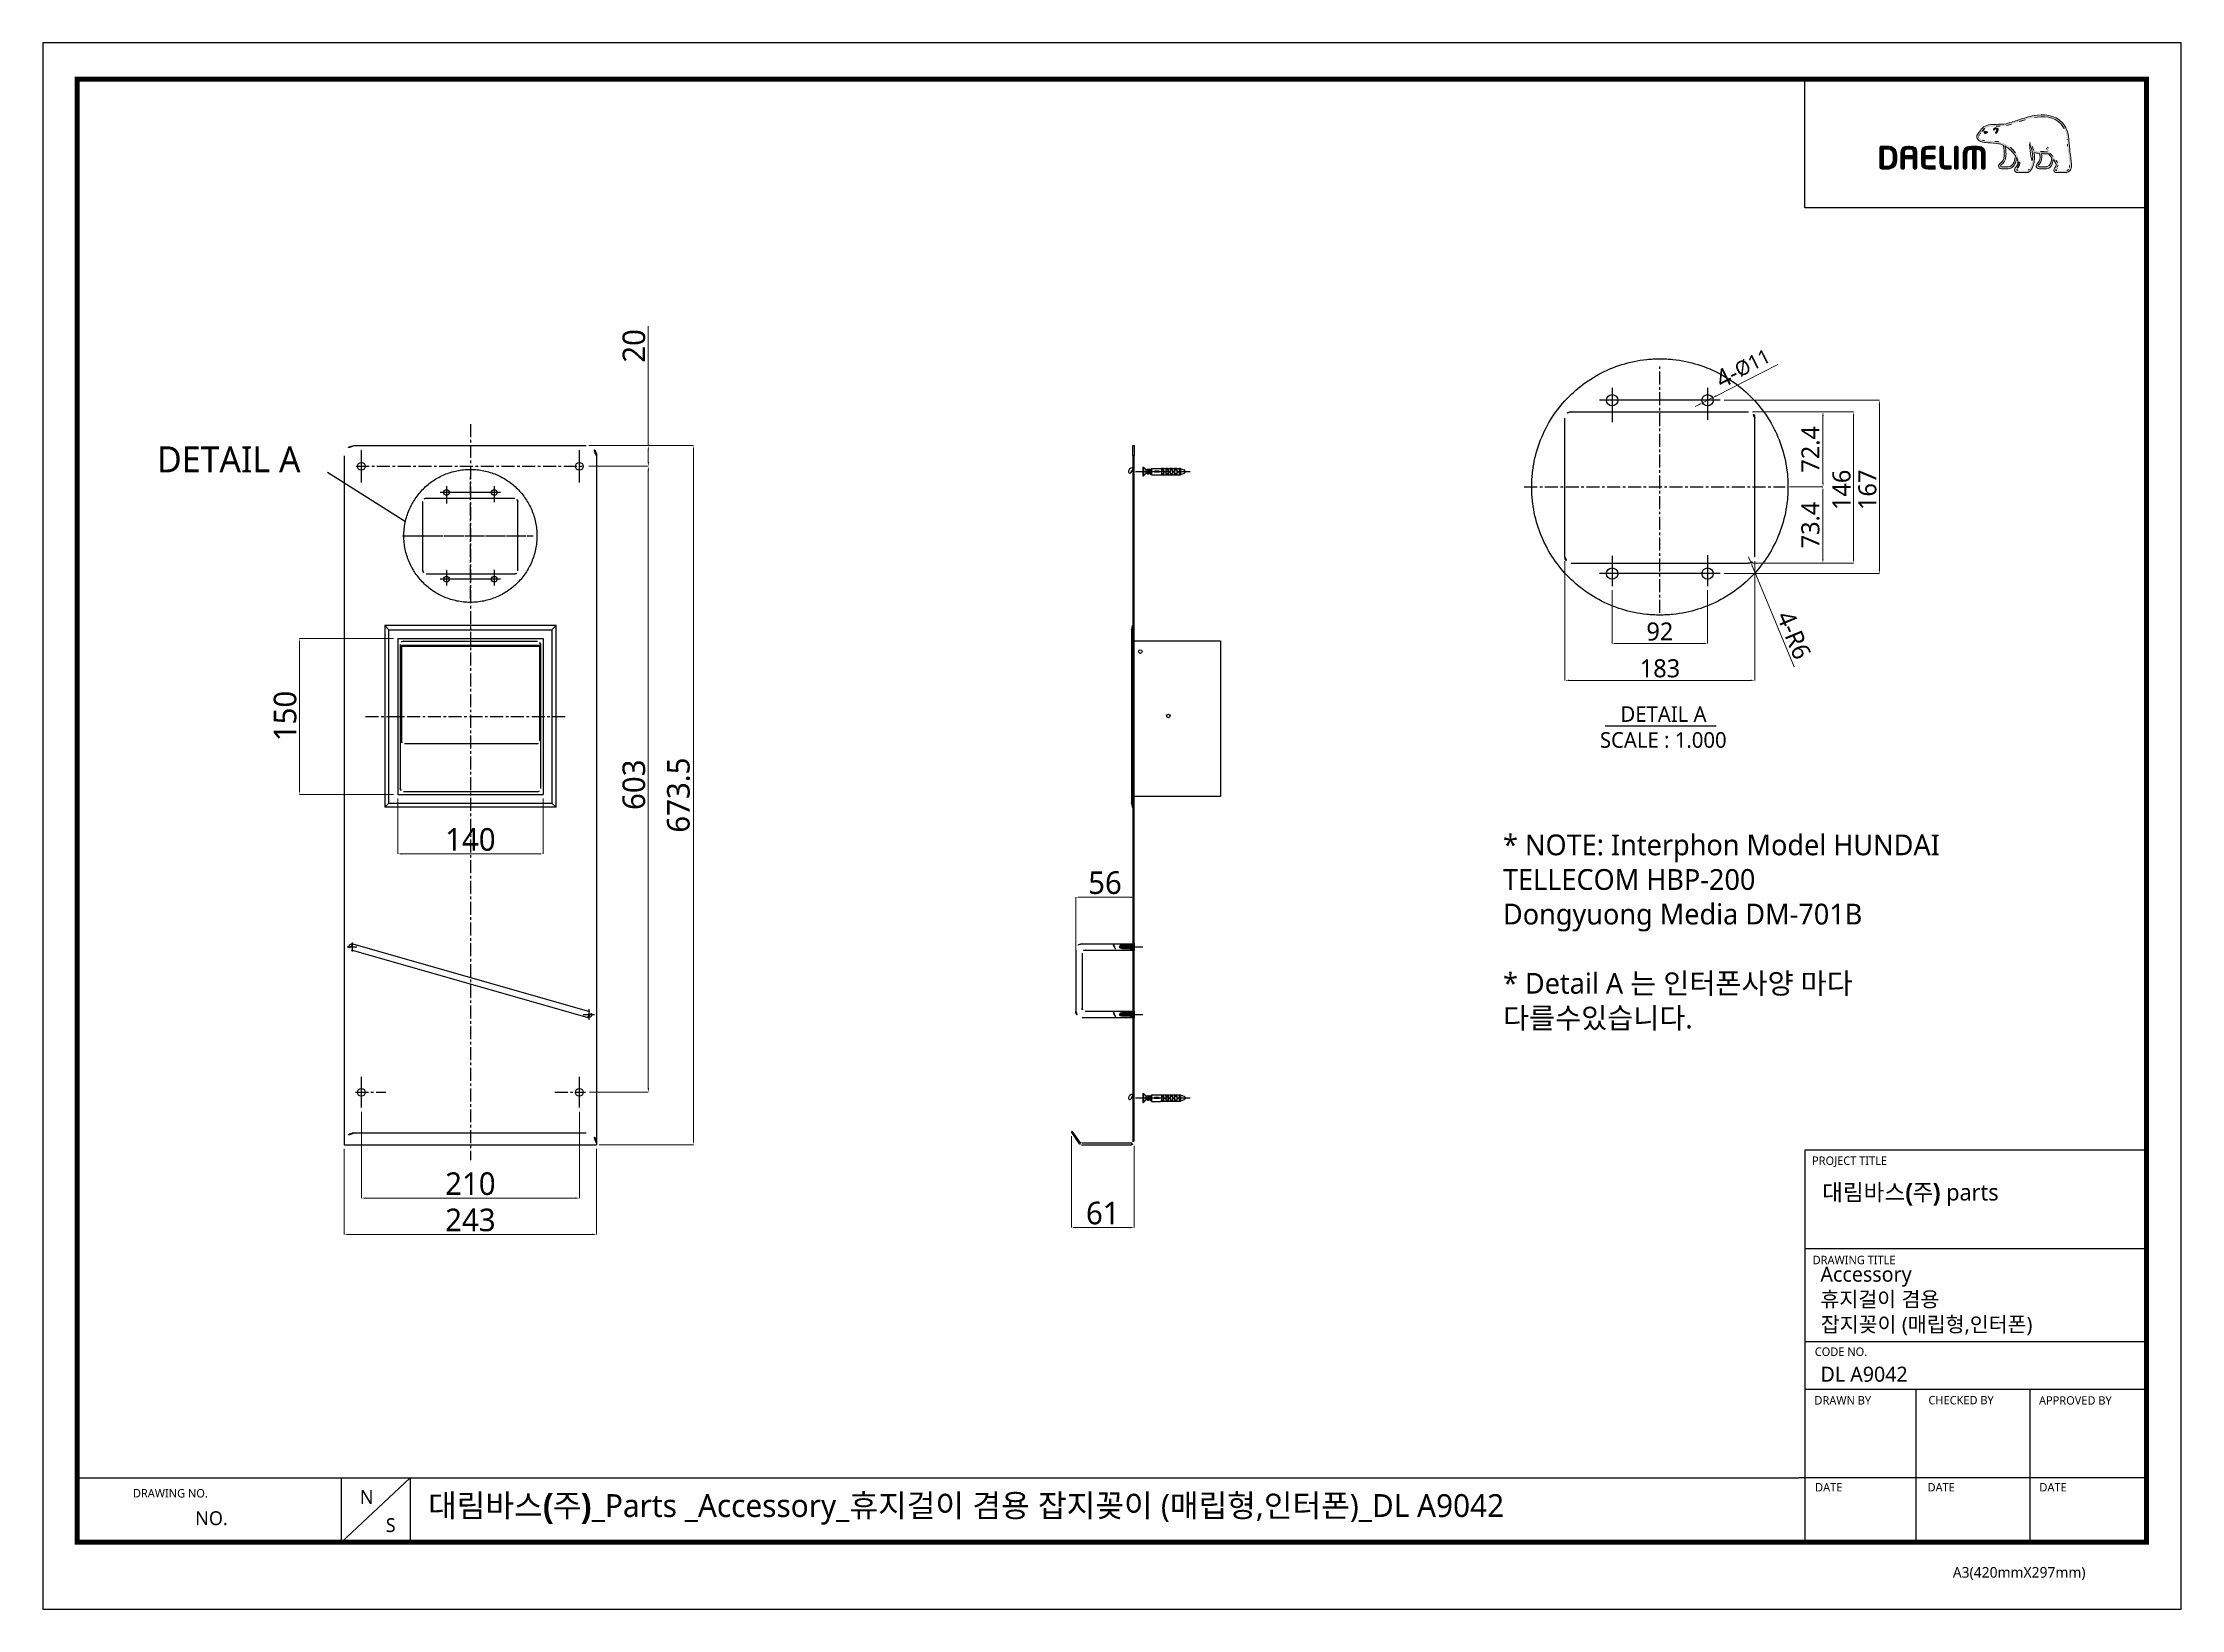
# Model space of a CAD drawing. Extents: x 16296660632 to 16296681112, y -37409619871 to -37409616634.
# Drawn here: x 16296679052 to 16296681112, y -37409618143 to -37409616634 of the extents above; entities outside this region: 1.
import ezdxf

# ---------------------------------------------------------------- set-up
doc = ezdxf.new("R2010")
doc.units = 0
doc.header["$LTSCALE"] = 10
doc.header["$MEASUREMENT"] = 0
doc.header["$PDMODE"] = 3
doc.header["$PDSIZE"] = -10
doc.linetypes.add('CENTER', pattern=[2, 1.25, -0.25, 0.25, -0.25])
doc.linetypes.add('PHANTOM', pattern=[25, 20, -1, 1, -1, 1, -1])
doc.layers.get('0').update_dxf_attribs({"linetype": 'CONTINUOUS'})
doc.layers.get('DEFPOINTS').update_dxf_attribs({"linetype": 'CONTINUOUS'})
for name, color, linetype in [('center', 1, 'CENTER'), ('DEFAULT_1', 7, 'CENTER'), ('MAKE2D_VISIBLE_LINES', 7, 'CONTINUOUS')]:
    doc.layers.add(name, color=color, linetype=linetype)
doc.layers.add('레이어 1', color=7, linetype='CONTINUOUS', lineweight=0)
doc.styles.add('Daelim Dimension', font='')
doc.styles.get('Daelim Dimension').set_extended_font_data('NanumGothic')
doc.dimstyles.new('DEFAULT', dxfattribs={"dimscale": 2, "dimtxt": 2, "dimasz": 2, "dimexe": 0, "dimexo": 2, "dimgap": 1, "dimtad": 1, "dimdec": 1, "dimzin": 9, "dimdsep": 46, "dimtxsty": 'Daelim Dimension', "dimcen": 0.5, "dimclrd": 252, "dimclre": 252, "dimclrt": 3, "dimadec": 1, "dimazin": 0, "dimtfac": 1, "dimtdec": 1, "dimtix": 1, "dimtmove": 0, "dimatfit": 3, "dimfxl": 1, "dimtolj": 1, "dimtzin": 1, "dimlwd": 9, "dimlwe": 9, "dimarcsym": 0})
doc.dimstyles.new('STANDARD$7', dxfattribs={"dimtxt": 3.5, "dimasz": 3, "dimexe": 1, "dimexo": 0.0625, "dimgap": 1, "dimtad": 1, "dimdec": 4, "dimzin": 0, "dimdsep": 46, "dimtxsty": 'Daelim Dimension', "dimcen": 1, "dimclrt": 2, "dimadec": 0, "dimazin": 0, "dimtfac": 1, "dimtdec": 4, "dimtofl": 0, "dimtmove": 0, "dimatfit": 3, "dimfxl": 1, "dimtolj": 1, "dimtzin": 0, "dimarcsym": 0})
pattern_1 = [(45, (16296679670.6948, -37409617741.8364), (-1.767767, 1.767767), [])]
pattern_2 = [(45, (16296679670.6948, -37409617806.8364), (-1.767767, 1.767767), [])]

msp = doc.modelspace()

# ---------------------------------------------------------------- texts
at = {"color": 5, "ltscale": 40, "style": 'Daelim Dimension'}
for s, height, p in [('PROJECT TITLE', 8.1275, (16296680756.31, -37409617715.38)), ('DRAWING TITLE', 8.1275, (16296680756.83, -37409617811.04)), ('CODE NO.', 8.128, (16296680758.87, -37409617899.38)), ('DRAWN BY', 8.128, (16296680758.55, -37409617946.23)), ('CHECKED BY', 8.128, (16296680868.36, -37409617946.08)), ('APPROVED BY', 8.1275, (16296680974.86, -37409617946.34)), ('DRAWING NO.', 8.1275, (16296679139.08, -37409618035.75)), ('DATE', 8.128, (16296680759.19, -37409618029.99)), ('DATE', 8.128, (16296680867.5, -37409618029.99)), ('DATE', 8.128, (16296680975.24, -37409618029.99)), ('A3(420mmX297mm)', 10.2578, (16296680891.8, -37409618113.02))]:
    msp.add_text(s, height=height, dxfattribs=at).set_placement(p)
at = {"color": 2, "style": 'Daelim Dimension'}
for s, insert, char_height, width, attachment_point in [('DETAIL A', (16296679231.47, -37409617035.71), 25, 190.1678, 5), ('{\\C7;DETAIL A}', (16296680613.19, -37409617281.07), 15, 101.1358, 5), ('{\\C7;SCALE : 1.000}', (16296680612.99, -37409617306.14), 15, 149.6679, 5), ('* NOTE: Interphon Model HUNDAI TELLECOM HBP-200^JDongyuong Media DM-701B\\P\\P* Detail A 는 인터폰사양 마다 다를수있습니다.', (16296680458.63, -37409617397.08), 20, 494.9437, 1), ('{\\fPretendard Variable SemiBold|b0|i0|c129|p2;대림바스(주)}_Parts _Accessory_{\\fGulim|b0|i0|c129|p50;휴지걸이 겸용 잡지꽂이 }({\\fGulim|b0|i0|c129|p50;매립형},{\\fGulim|b0|i0|c129|p50;인터폰})_DL A9042', (16296679423.34, -37409618032.55), 22, 1407.5304, 1)]:
    msp.add_mtext(s, dxfattribs=dict(at, insert=insert, char_height=char_height, width=width, attachment_point=attachment_point))
at = {"attachment_point": 1, "style": 'Daelim Dimension'}
for s, insert, char_height, width in [('{\\fPretendard Variable SemiBold|b0|i0|c129|p2;\\C7;대림바스(주)} parts', (16296680765.98, -37409617733.74), 15.9323, 256.068), ('\\pt145.1; Accessory\\P {\\fGulim|b0|i0|c129|p50;휴지걸이 겸용\\P 잡지꽂이 }({\\fGulim|b0|i0|c129|p50;매립형},{\\fGulim|b0|i0|c129|p50;인터폰})', (16296680759.44, -37409617813.37), 14.5099, 250.9301), ('DL A9042', (16296680764.43, -37409617909.74), 14.51, 244.1868), ('N', (16296679357.65, -37409618028.61), 13.3, 18.5623), ('NO.', (16296679199.1, -37409618049.05), 13.301, 83.4387), ('S', (16296679382.61, -37409618055.72), 13.3, 18.5623)]:
    msp.add_mtext(s, dxfattribs=dict(at, insert=insert, char_height=char_height, width=width))

# ---------------------------------------------------------------- blocks, each defined once
blk = doc.blocks.new('*D0')
at = {"color": 5, "lineweight": 9, "transparency": 16777216}
for p, q in [((16296679635.48057, -37409617022.3784), (16296679635.48057, -37409616907.35692)), ((16296679578.09681, -37409617022.3784), (16296679635.48057, -37409617022.3784)), ((16296679578.09681, -37409617042.3784), (16296679635.48057, -37409617042.3784)), ((16296679635.48057, -37409617038.3784), (16296679635.48057, -37409617026.3784))]:
    blk.add_line(p, q, dxfattribs=at)
at = {"color": 5, "transparency": 16777216}
for points in [[(16296679634.8139, -37409617026.3784), (16296679636.14724, -37409617026.3784), (16296679635.48057, -37409617022.3784)], [(16296679634.8139, -37409617038.3784), (16296679636.14724, -37409617038.3784), (16296679635.48057, -37409617042.3784)]]:
    blk.add_solid(points, dxfattribs=at)
at = {"layer": 'DEFPOINTS', "color": 0, "transparency": 16777216}
for p in [(16296679574.09681, -37409617022.3784), (16296679574.09681, -37409617042.3784), (16296679635.48057, -37409617042.3784)]:
    blk.add_point(p, dxfattribs=at)
at = {"color": 7, "transparency": 16777216, "insert": (16296679621.69351, -37409616926.3844), "char_height": 4, "attachment_point": 5, "rotation": 90, "style": 'Daelim Dimension'}
blk.add_mtext('\\A1;{\\H5.4348x;20}', dxfattribs=at)
blk = doc.blocks.new('*D1')
at = {"color": 5, "lineweight": 9, "transparency": 16777216}
for p, q in [((16296679578.09681, -37409617042.3784), (16296679635.48057, -37409617042.3784)), ((16296679635.48057, -37409617046.3784), (16296679635.48057, -37409617641.3784)), ((16296679578.82184, -37409617645.3784), (16296679635.48057, -37409617645.3784))]:
    blk.add_line(p, q, dxfattribs=at)
at = {"color": 5, "transparency": 16777216}
for points in [[(16296679634.8139, -37409617046.3784), (16296679636.14724, -37409617046.3784), (16296679635.48057, -37409617042.3784)], [(16296679634.8139, -37409617641.3784), (16296679636.14724, -37409617641.3784), (16296679635.48057, -37409617645.3784)]]:
    blk.add_solid(points, dxfattribs=at)
at = {"layer": 'DEFPOINTS', "color": 0, "transparency": 16777216}
for p in [(16296679574.09681, -37409617042.3784), (16296679574.82184, -37409617645.3784), (16296679635.48057, -37409617645.3784)]:
    blk.add_point(p, dxfattribs=at)
at = {"color": 7, "transparency": 16777216, "insert": (16296679621.63131, -37409617349.1284), "char_height": 4, "attachment_point": 5, "rotation": 90, "style": 'Daelim Dimension'}
blk.add_mtext('\\A1;{\\H5.4348x;603}', dxfattribs=at)
blk = doc.blocks.new('*D2')
at = {"color": 5, "lineweight": 9, "transparency": 16777216}
for p, q in [((16296679629.18389, -37409617022.3784), (16296679678.98845, -37409617022.3784)), ((16296679678.98845, -37409617026.3784), (16296679678.98845, -37409617691.8784)), ((16296679588.09681, -37409617695.8784), (16296679678.98845, -37409617695.8784))]:
    blk.add_line(p, q, dxfattribs=at)
at = {"color": 5, "transparency": 16777216}
for points in [[(16296679678.32179, -37409617026.3784), (16296679679.65512, -37409617026.3784), (16296679678.98845, -37409617022.3784)], [(16296679678.32179, -37409617691.8784), (16296679679.65512, -37409617691.8784), (16296679678.98845, -37409617695.8784)]]:
    blk.add_solid(points, dxfattribs=at)
at = {"layer": 'DEFPOINTS', "color": 0, "transparency": 16777216}
for p in [(16296679625.18389, -37409617022.3784), (16296679584.09681, -37409617695.8784), (16296679678.98845, -37409617695.8784)]:
    blk.add_point(p, dxfattribs=at)
at = {"color": 7, "transparency": 16777216, "insert": (16296679664.59494, -37409617359.1284), "char_height": 4, "attachment_point": 5, "rotation": 90, "style": 'Daelim Dimension'}
blk.add_mtext('\\A1;{\\H5.4348x;673.5}', dxfattribs=at)
blk = doc.blocks.new('*D3')
at = {"color": 5, "lineweight": 9, "transparency": 16777216}
for p, q in [((16296679359.096809, -37409617664.103439), (16296679359.096809, -37409617747.380234)), ((16296679569.096809, -37409617664.103439), (16296679569.096809, -37409617747.380234)), ((16296679363.096809, -37409617747.380234), (16296679565.096809, -37409617747.380234))]:
    blk.add_line(p, q, dxfattribs=at)
at = {"color": 5, "transparency": 16777216}
for points in [[(16296679363.096809, -37409617746.713562), (16296679363.096809, -37409617748.04689), (16296679359.096809, -37409617747.380234)], [(16296679565.096809, -37409617746.713562), (16296679565.096809, -37409617748.04689), (16296679569.096809, -37409617747.380234)]]:
    blk.add_solid(points, dxfattribs=at)
at = {"layer": 'DEFPOINTS', "color": 0, "transparency": 16777216}
for p in [(16296679359.096809, -37409617660.103439), (16296679569.096809, -37409617660.103439), (16296679569.096809, -37409617747.380234)]:
    blk.add_point(p, dxfattribs=at)
at = {"color": 7, "transparency": 16777216, "insert": (16296679464.096809, -37409617733.593163), "char_height": 4, "attachment_point": 5, "style": 'Daelim Dimension'}
blk.add_mtext('\\A1;{\\H5.4348x;210}', dxfattribs=at)
blk = doc.blocks.new('*D4')
at = {"color": 5, "lineweight": 9, "transparency": 16777216}
for p, q in [((16296679342.596809, -37409617699.878403), (16296679342.596809, -37409617782.35508)), ((16296679585.596809, -37409617699.878403), (16296679585.596809, -37409617782.35508)), ((16296679346.596809, -37409617782.35508), (16296679581.596809, -37409617782.35508))]:
    blk.add_line(p, q, dxfattribs=at)
at = {"color": 5, "transparency": 16777216}
for points in [[(16296679346.596809, -37409617781.688423), (16296679346.596809, -37409617783.021744), (16296679342.596809, -37409617782.35508)], [(16296679581.596809, -37409617781.688423), (16296679581.596809, -37409617783.021744), (16296679585.596809, -37409617782.35508)]]:
    blk.add_solid(points, dxfattribs=at)
at = {"layer": 'DEFPOINTS', "color": 0, "transparency": 16777216}
for p in [(16296679342.596809, -37409617695.878403), (16296679585.596809, -37409617695.878403), (16296679585.596809, -37409617782.35508)]:
    blk.add_point(p, dxfattribs=at)
at = {"color": 7, "transparency": 16777216, "insert": (16296679464.096809, -37409617768.505814), "char_height": 4, "attachment_point": 5, "style": 'Daelim Dimension'}
blk.add_mtext('\\A1;{\\H5.4348x;243}', dxfattribs=at)
blk = doc.blocks.new('*D5')
at = {"color": 5, "lineweight": 9, "transparency": 16777216}
for p, q in [((16296680047.2, -37409617533.9), (16296680047.2, -37409617457.5)), ((16296680051.2, -37409617457.5), (16296680099.5, -37409617457.5)), ((16296680103.5, -37409617533.9), (16296680103.5, -37409617457.5))]:
    blk.add_line(p, q, dxfattribs=at)
at = {"color": 5, "transparency": 16777216}
for points in [[(16296680051.2, -37409617456.8), (16296680051.2, -37409617458.1), (16296680047.2, -37409617457.5)], [(16296680099.5, -37409617456.8), (16296680099.5, -37409617458.1), (16296680103.5, -37409617457.5)]]:
    blk.add_solid(points, dxfattribs=at)
at = {"layer": 'DEFPOINTS', "color": 0, "transparency": 16777216}
for p in [(16296680103.5, -37409617457.5), (16296680047.2, -37409617537.9), (16296680103.5, -37409617537.9)]:
    blk.add_point(p, dxfattribs=at)
at = {"color": 7, "transparency": 16777216, "insert": (16296680075.3, -37409617443.6), "char_height": 4, "attachment_point": 5, "style": 'Daelim Dimension'}
blk.add_mtext('\\A1;{\\H5.4348x;56}', dxfattribs=at)
blk = doc.blocks.new('*D6')
at = {"color": 5, "lineweight": 9, "transparency": 16777216}
for p, q in [((16296680042.89584, -37409617687.59243), (16296680042.89584, -37409617775.710251)), ((16296680103.49247, -37409617696.878403), (16296680103.49247, -37409617775.710251)), ((16296680046.89584, -37409617775.710251), (16296680099.49247, -37409617775.710251))]:
    blk.add_line(p, q, dxfattribs=at)
at = {"color": 5, "transparency": 16777216}
for points in [[(16296680046.89584, -37409617775.043587), (16296680046.89584, -37409617776.376907), (16296680042.89584, -37409617775.710251)], [(16296680099.49247, -37409617775.043587), (16296680099.49247, -37409617776.376907), (16296680103.49247, -37409617775.710251)]]:
    blk.add_solid(points, dxfattribs=at)
at = {"layer": 'DEFPOINTS', "color": 0, "transparency": 16777216}
for p in [(16296680042.89584, -37409617683.59243), (16296680103.49247, -37409617692.878403), (16296680103.49247, -37409617775.710251)]:
    blk.add_point(p, dxfattribs=at)
at = {"color": 7, "transparency": 16777216, "insert": (16296680073.194151, -37409617761.876541), "char_height": 4, "attachment_point": 5, "style": 'Daelim Dimension'}
blk.add_mtext('\\A1;{\\H5.4348x;61}', dxfattribs=at)
blk = doc.blocks.new('*D7')
at = {"color": 5, "lineweight": 9, "transparency": 16777216}
for p, q in [((16296679394.096809, -37409617362.378349), (16296679394.096809, -37409617415.726097)), ((16296679534.096809, -37409617362.378349), (16296679534.096809, -37409617415.726097)), ((16296679398.096809, -37409617415.726097), (16296679530.096809, -37409617415.726097))]:
    blk.add_line(p, q, dxfattribs=at)
at = {"color": 5, "transparency": 16777216}
for points in [[(16296679398.096809, -37409617415.059441), (16296679398.096809, -37409617416.392769), (16296679394.096809, -37409617415.726097)], [(16296679530.096809, -37409617415.059441), (16296679530.096809, -37409617416.392769), (16296679534.096809, -37409617415.726097)]]:
    blk.add_solid(points, dxfattribs=at)
at = {"layer": 'DEFPOINTS', "color": 0, "transparency": 16777216}
for p in [(16296679394.096809, -37409617358.378349), (16296679534.096809, -37409617358.378349), (16296679534.096809, -37409617415.726097)]:
    blk.add_point(p, dxfattribs=at)
at = {"color": 7, "transparency": 16777216, "insert": (16296679464.096809, -37409617401.970154), "char_height": 4, "attachment_point": 5, "style": 'Daelim Dimension'}
blk.add_mtext('\\A1;{\\H5.4348x;140}', dxfattribs=at)
blk = doc.blocks.new('*D8')
at = {"color": 5, "lineweight": 9, "transparency": 16777216}
for p, q in [((16296679390.09681, -37409617208.37835), (16296679299.53101, -37409617208.37835)), ((16296679299.53101, -37409617354.37835), (16296679299.53101, -37409617212.37835)), ((16296679390.09681, -37409617358.37835), (16296679299.53101, -37409617358.37835))]:
    blk.add_line(p, q, dxfattribs=at)
at = {"color": 5, "transparency": 16777216}
for points in [[(16296679298.86434, -37409617212.37835), (16296679300.19767, -37409617212.37835), (16296679299.53101, -37409617208.37835)], [(16296679298.86434, -37409617354.37835), (16296679300.19767, -37409617354.37835), (16296679299.53101, -37409617358.37835)]]:
    blk.add_solid(points, dxfattribs=at)
at = {"layer": 'DEFPOINTS', "color": 0, "transparency": 16777216}
for p in [(16296679299.53101, -37409617208.37835), (16296679394.09681, -37409617208.37835), (16296679394.09681, -37409617358.37835)]:
    blk.add_point(p, dxfattribs=at)
at = {"color": 7, "transparency": 16777216, "insert": (16296679285.7284, -37409617282.89662), "char_height": 4, "attachment_point": 5, "rotation": 90, "style": 'Daelim Dimension'}
blk.add_mtext('\\A1;{\\H5.4348x;150}', dxfattribs=at)
blk = doc.blocks.new('*D12')
at = {"color": 5, "lineweight": 9, "transparency": 16777216}
for p, q in [((16296680563.667299, -37409617161.747459), (16296680563.667299, -37409617213.06797)), ((16296680655.667299, -37409617161.747459), (16296680655.667299, -37409617213.06797)), ((16296680567.667299, -37409617213.06797), (16296680651.667299, -37409617213.06797))]:
    blk.add_line(p, q, dxfattribs=at)
at = {"color": 5, "transparency": 16777216}
for points in [[(16296680567.667299, -37409617212.401314), (16296680567.667299, -37409617213.734627), (16296680563.667299, -37409617213.06797)], [(16296680651.667299, -37409617212.401314), (16296680651.667299, -37409617213.734627), (16296680655.667299, -37409617213.06797)]]:
    blk.add_solid(points, dxfattribs=at)
at = {"layer": 'DEFPOINTS', "color": 0, "transparency": 16777216}
for p in [(16296680563.667299, -37409617157.747459), (16296680655.667299, -37409617157.747459), (16296680655.667299, -37409617213.06797)]:
    blk.add_point(p, dxfattribs=at)
at = {"color": 7, "transparency": 16777216, "insert": (16296680609.667299, -37409617201.601089), "char_height": 4, "attachment_point": 5, "style": 'Daelim Dimension'}
blk.add_mtext('\\A1;{\\H4.3478x;92}', dxfattribs=at)
blk = doc.blocks.new('*D9')
at = {"color": 5, "lineweight": 9, "transparency": 16777216}
for p, q in [((16296680518.2673, -37409617133.64746), (16296680518.2673, -37409617248.55533)), ((16296680701.0673, -37409617133.64746), (16296680701.0673, -37409617248.55533)), ((16296680697.0673, -37409617248.55533), (16296680522.2673, -37409617248.55533))]:
    blk.add_line(p, q, dxfattribs=at)
at = {"color": 5, "transparency": 16777216}
for points in [[(16296680522.2673, -37409617247.88866), (16296680522.2673, -37409617249.22199), (16296680518.2673, -37409617248.55533)], [(16296680697.0673, -37409617247.88866), (16296680697.0673, -37409617249.22199), (16296680701.0673, -37409617248.55533)]]:
    blk.add_solid(points, dxfattribs=at)
at = {"layer": 'DEFPOINTS', "color": 0, "transparency": 16777216}
for p in [(16296680518.2673, -37409617129.64746), (16296680701.0673, -37409617129.64746), (16296680518.2673, -37409617248.55533)]:
    blk.add_point(p, dxfattribs=at)
at = {"color": 7, "transparency": 16777216, "insert": (16296680609.80797, -37409617237.076), "char_height": 4, "attachment_point": 5, "style": 'Daelim Dimension'}
blk.add_mtext('\\A1;{\\H4.3478x;183}', dxfattribs=at)
blk = doc.blocks.new('*D10')
at = {"color": 5, "lineweight": 9, "transparency": 16777216}
for p, q in [((16296680699.0673, -37409616989.84746), (16296680796.20231, -37409616989.84746)), ((16296680796.20231, -37409617131.64746), (16296680796.20231, -37409616993.84746)), ((16296680699.0673, -37409617135.64746), (16296680796.20231, -37409617135.64746))]:
    blk.add_line(p, q, dxfattribs=at)
at = {"color": 5, "transparency": 16777216}
for points in [[(16296680795.53564, -37409616993.84746), (16296680796.86897, -37409616993.84746), (16296680796.20231, -37409616989.84746)], [(16296680795.53564, -37409617131.64746), (16296680796.86897, -37409617131.64746), (16296680796.20231, -37409617135.64746)]]:
    blk.add_solid(points, dxfattribs=at)
at = {"layer": 'DEFPOINTS', "color": 0, "transparency": 16777216}
for p in [(16296680695.0673, -37409616989.84746), (16296680796.20231, -37409616989.84746), (16296680695.0673, -37409617135.64746)]:
    blk.add_point(p, dxfattribs=at)
at = {"color": 7, "transparency": 16777216, "insert": (16296680784.73543, -37409617065.07683), "char_height": 4, "attachment_point": 5, "rotation": 90, "style": 'Daelim Dimension'}
blk.add_mtext('\\A1;{\\H4.3478x;146}', dxfattribs=at)
blk = doc.blocks.new('*D13')
at = {"color": 5, "lineweight": 9, "transparency": 16777216}
for p, q in [((16296680671.6673, -37409616978.74746), (16296680821.13151, -37409616978.74746)), ((16296680821.13151, -37409617141.74746), (16296680821.13151, -37409616982.74746)), ((16296680671.6673, -37409617145.74746), (16296680821.13151, -37409617145.74746))]:
    blk.add_line(p, q, dxfattribs=at)
at = {"color": 5, "transparency": 16777216}
for points in [[(16296680820.46484, -37409616982.74746), (16296680821.79818, -37409616982.74746), (16296680821.13151, -37409616978.74746)], [(16296680820.46484, -37409617141.74746), (16296680821.79818, -37409617141.74746), (16296680821.13151, -37409617145.74746)]]:
    blk.add_solid(points, dxfattribs=at)
at = {"layer": 'DEFPOINTS', "color": 0, "transparency": 16777216}
for p in [(16296680667.6673, -37409616978.74746), (16296680821.13151, -37409616978.74746), (16296680667.6673, -37409617145.74746)]:
    blk.add_point(p, dxfattribs=at)
at = {"color": 7, "transparency": 16777216, "insert": (16296680809.66463, -37409617065.02629), "char_height": 4, "attachment_point": 5, "rotation": 90, "style": 'Daelim Dimension'}
blk.add_mtext('\\A1;{\\H4.3478x;167}', dxfattribs=at)
blk = doc.blocks.new('*D14')
at = {"color": 5, "lineweight": 9, "transparency": 16777216}
for p, q in [((16296680695.067289, -37409617129.647453), (16296680697.3634, -37409617135.190727)), ((16296680738.89959, -37409617235.467796), (16296680698.89414, -37409617138.886253))]:
    blk.add_line(p, q, dxfattribs=at)
at = {"color": 5, "transparency": 16777216}
blk.add_solid([(16296680699.510059, -37409617138.631119), (16296680698.278219, -37409617139.141373), (16296680697.3634, -37409617135.190727)], dxfattribs=at)
at = {"layer": 'DEFPOINTS', "color": 0, "transparency": 16777216}
for p in [(16296680695.067289, -37409617129.647453), (16296680697.3634, -37409617135.190727)]:
    blk.add_point(p, dxfattribs=at)
at = {"color": 7, "transparency": 16777216, "insert": (16296680738.692869, -37409617205.004372), "char_height": 4, "attachment_point": 5, "rotation": 292.500034745, "style": 'Daelim Dimension'}
blk.add_mtext('\\A1;{\\H4.3478x;4-R6}', dxfattribs=at)
blk = doc.blocks.new('*D15')
at = {"color": 5, "lineweight": 9, "transparency": 16777216}
for p, q in [((16296680701.067301, -37409616989.847458), (16296680766.77725, -37409616989.847458)), ((16296680766.77725, -37409617058.247459), (16296680766.77725, -37409616993.847458)), ((16296680734.470301, -37409617062.247459), (16296680766.77725, -37409617062.247459))]:
    blk.add_line(p, q, dxfattribs=at)
at = {"color": 5, "transparency": 16777216}
for points in [[(16296680766.11059, -37409616993.847458), (16296680767.44392, -37409616993.847458), (16296680766.77725, -37409616989.847458)], [(16296680766.11059, -37409617058.247459), (16296680767.44392, -37409617058.247459), (16296680766.77725, -37409617062.247459)]]:
    blk.add_solid(points, dxfattribs=at)
at = {"layer": 'DEFPOINTS', "color": 0, "transparency": 16777216}
for p in [(16296680697.067301, -37409616989.847458), (16296680766.77725, -37409616989.847458), (16296680730.470301, -37409617062.247459)]:
    blk.add_point(p, dxfattribs=at)
at = {"color": 7, "transparency": 16777216, "insert": (16296680754.86253, -37409617026.047447), "char_height": 4, "attachment_point": 5, "rotation": 90, "style": 'Daelim Dimension'}
blk.add_mtext('\\A1;{\\H4.3478x;72.4}', dxfattribs=at)
blk = doc.blocks.new('*D11')
at = {"color": 5, "lineweight": 9, "transparency": 16777216}
for p, q in [((16296680734.4703, -37409617062.24746), (16296680766.6975, -37409617062.24746)), ((16296680766.6975, -37409617066.24746), (16296680766.6975, -37409617131.64746)), ((16296680699.0673, -37409617135.64746), (16296680766.6975, -37409617135.64746))]:
    blk.add_line(p, q, dxfattribs=at)
at = {"color": 5, "transparency": 16777216}
for points in [[(16296680766.03083, -37409617066.24746), (16296680767.36416, -37409617066.24746), (16296680766.6975, -37409617062.24746)], [(16296680766.03083, -37409617131.64746), (16296680767.36416, -37409617131.64746), (16296680766.6975, -37409617135.64746)]]:
    blk.add_solid(points, dxfattribs=at)
at = {"layer": 'DEFPOINTS', "color": 0, "transparency": 16777216}
for p in [(16296680730.4703, -37409617062.24746), (16296680695.0673, -37409617135.64746), (16296680766.6975, -37409617135.64746)]:
    blk.add_point(p, dxfattribs=at)
at = {"color": 7, "transparency": 16777216, "insert": (16296680754.78278, -37409617098.94746), "char_height": 4, "attachment_point": 5, "rotation": 90, "style": 'Daelim Dimension'}
blk.add_mtext('\\A1;{\\H4.3478x;73.4}', dxfattribs=at)
blk = doc.blocks.new('*D16')
at = {"color": 5, "lineweight": 9, "transparency": 16777216}
for p, q in [((16296680723.271219, -37409616944.215141), (16296680664.127489, -37409616974.425957)), ((16296680650.76931, -37409616981.249367), (16296680660.5653, -37409616976.245537)), ((16296680647.207121, -37409616983.068947), (16296680643.644939, -37409616984.888527))]:
    blk.add_line(p, q, dxfattribs=at)
at = {"color": 5, "transparency": 16777216}
for points in [[(16296680646.90386, -37409616982.47525), (16296680647.510389, -37409616983.662643), (16296680650.76931, -37409616981.249367)], [(16296680663.82423, -37409616973.832268), (16296680664.43075, -37409616975.019661), (16296680660.5653, -37409616976.245537)]]:
    blk.add_solid(points, dxfattribs=at)
at = {"layer": 'DEFPOINTS', "color": 0, "transparency": 16777216}
for p in [(16296680650.76931, -37409616981.249367), (16296680660.5653, -37409616976.245537)]:
    blk.add_point(p, dxfattribs=at)
at = {"color": 7, "transparency": 16777216, "insert": (16296680689.949989, -37409616947.583801), "char_height": 4, "attachment_point": 5, "rotation": 27.058104636, "style": 'Daelim Dimension'}
blk.add_mtext('\\A1;{\\H4.3478x;4-\\H0.805x;\\C0;Ø11}', dxfattribs=at)

# ---------------------------------------------------------------- dimensions: what is measured, and where the dimension line sits
at = {"color": 5}
for base, p1, p2, text, override, picture, middle in [((16296679635.48, -37409617042.38), (16296679574.1, -37409617022.38), (16296679574.1, -37409617042.38), '{\\H5.4348x;<>}', {"dimclrd": 5, "dimclre": 5, "dimclrt": 7}, '*D0', (16296679635.48, -37409616926.38)), ((16296680821.13, -37409616978.75), (16296680667.67, -37409617145.75), (16296680667.67, -37409616978.75), '{\\H4.3478x;<>}', {"dimclrd": 5, "dimclre": 5, "dimclrt": 7}, '*D13', (16296680821.13, -37409617065.03)), ((16296680796.2, -37409616989.85), (16296680695.07, -37409617135.65), (16296680695.07, -37409616989.85), '{\\H4.3478x;<>}', {"dimdec": 0, "dimclrd": 5, "dimclre": 5, "dimclrt": 7}, '*D10', (16296680796.2, -37409617065.08)), ((16296680766.78, -37409616989.85), (16296680730.47, -37409617062.25), (16296680697.07, -37409616989.85), '{\\H4.3478x;<>}', {"dimclrd": 5, "dimclre": 5, "dimclrt": 7}, '*D15', (16296680766.78, -37409617026.05)), ((16296679678.99, -37409617695.88), (16296679625.18, -37409617022.38), (16296679584.1, -37409617695.88), '{\\H5.4348x;<>}', {"dimclrd": 5, "dimclre": 5, "dimclrt": 7}, '*D2', (16296679678.99, -37409617359.13)), ((16296679635.48, -37409617645.38), (16296679574.1, -37409617042.38), (16296679574.82, -37409617645.38), '{\\H5.4348x;<>}', {"dimclrd": 5, "dimclre": 5, "dimclrt": 7}, '*D1', (16296679635.48, -37409617349.13)), ((16296680766.7, -37409617135.65), (16296680730.47, -37409617062.25), (16296680695.07, -37409617135.65), '{\\H4.3478x;<>}', {"dimclrd": 5, "dimclre": 5, "dimclrt": 7}, '*D11', (16296680766.7, -37409617098.95)), ((16296679299.53, -37409617208.38), (16296679394.1, -37409617358.38), (16296679394.1, -37409617208.38), '{\\H5.4348x;<>}', {"dimclrd": 5, "dimclre": 5, "dimclrt": 7}, '*D8', (16296679299.53, -37409617282.9))]:
    dim = msp.add_linear_dim(base=base, p1=p1, p2=p2, angle=90, text=text, dimstyle='DEFAULT', override=override, dxfattribs=at)
    dim.commit()
    dim.dimension.update_dxf_attribs({"geometry": picture, "text_midpoint": middle, "dimtype": 160})
dim = msp.add_diameter_dim_2p(p1=(16296680650.77, -37409616981.25), p2=(16296680660.57, -37409616976.25), text='{\\H4.3478x;4-\\H0.805x;\\C0;Ø11}', dimstyle='DEFAULT', override={"dimclrd": 5, "dimclrt": 7}, dxfattribs=at)
dim.commit()
dim.dimension.update_dxf_attribs({"geometry": '*D16', "text_midpoint": (16296680689.95, -37409616947.58)})
for base, p1, p2, text, picture, middle in [((16296680518.27, -37409617248.56), (16296680701.07, -37409617129.65), (16296680518.27, -37409617129.65), '{\\H4.3478x;<>}', '*D9', (16296680609.81, -37409617248.56)), ((16296680103.49, -37409617457.47), (16296680047.19, -37409617537.88), (16296680103.49, -37409617537.88), '{\\H5.4348x;<>}', '*D5', (16296680075.34, -37409617457.47))]:
    dim = msp.add_linear_dim(base=base, p1=p1, p2=p2, text=text, dimstyle='DEFAULT', override={"dimdec": 0, "dimclrd": 5, "dimclre": 5, "dimclrt": 7}, dxfattribs=at)
    dim.commit()
    dim.dimension.update_dxf_attribs({"geometry": picture, "text_midpoint": middle, "dimtype": 160})
dim = msp.add_radius_dim(center=(16296680695.07, -37409617129.65), mpoint=(16296680697.36, -37409617135.19), text='{\\H4.3478x;4-<>}', dimstyle='DEFAULT', override={"dimclrd": 5, "dimclrt": 7}, dxfattribs=at)
dim.commit()
dim.dimension.update_dxf_attribs({"geometry": '*D14', "text_midpoint": (16296680728.1, -37409617209.39), "dimtype": 164})
for base, p1, p2, text, override, picture, middle in [((16296680655.67, -37409617213.07), (16296680563.67, -37409617157.75), (16296680655.67, -37409617157.75), '{\\H4.3478x;<>}', {"dimclrd": 5, "dimclre": 5, "dimclrt": 7}, '*D12', (16296680609.67, -37409617201.6)), ((16296679534.1, -37409617415.73), (16296679394.1, -37409617358.38), (16296679534.1, -37409617358.38), '{\\H5.4348x;<>}', {"dimclrd": 5, "dimclre": 5, "dimclrt": 7}, '*D7', (16296679464.1, -37409617401.97)), ((16296679569.1, -37409617747.38), (16296679359.1, -37409617660.1), (16296679569.1, -37409617660.1), '{\\H5.4348x;<>}', {"dimclrd": 5, "dimclre": 5, "dimclrt": 7}, '*D3', (16296679464.1, -37409617733.59)), ((16296679585.6, -37409617782.36), (16296679342.6, -37409617695.88), (16296679585.6, -37409617695.88), '{\\H5.4348x;<>}', {"dimclrd": 5, "dimclre": 5, "dimclrt": 7}, '*D4', (16296679464.1, -37409617768.51)), ((16296680103.49, -37409617775.71), (16296680042.9, -37409617683.59), (16296680103.49, -37409617692.88), '{\\H5.4348x;<>}', {"dimdec": 0, "dimclrd": 5, "dimclre": 5, "dimclrt": 7}, '*D6', (16296680073.19, -37409617761.88))]:
    dim = msp.add_linear_dim(base=base, p1=p1, p2=p2, text=text, dimstyle='DEFAULT', override=override, dxfattribs=at)
    dim.commit()
    dim.dimension.update_dxf_attribs({"geometry": picture, "text_midpoint": middle})

# ---------------------------------------------------------------- hatches: boundary and pattern name
at = {"linetype": 'Continuous'}
h = msp.add_hatch(dxfattribs=at)
h.set_pattern_fill('ANSI31', color=2, scale=20, style=0)
h.set_pattern_definition(pattern_1)
edge = h.paths.add_edge_path()
edge.add_line((16296680089.99, -37409617504.13), (16296680091.06, -37409617504.13))
edge.add_line((16296680091.06, -37409617504.13), (16296680091.49, -37409617503.88))
edge.add_line((16296680091.49, -37409617503.88), (16296680099.24, -37409617503.88))
edge.add_line((16296680099.24, -37409617503.88), (16296680099.49, -37409617503.63))
edge.add_line((16296680099.49, -37409617503.63), (16296680101.99, -37409617503.63))
edge.add_line((16296680101.99, -37409617503.63), (16296680102.19, -37409617503.43))
edge.add_line((16296680102.19, -37409617503.43), (16296680102.19, -37409617503.01))
edge.add_line((16296680102.19, -37409617503.01), (16296680102.19, -37409617503))
edge.add_line((16296680102.19, -37409617503), (16296680102.19, -37409617502.38))
edge.add_line((16296680102.19, -37409617502.38), (16296680083.29, -37409617502.38))
edge.add_spline(control_points=[(16296680083.29, -37409617502.38), (16296680083.27, -37409617502.71), (16296680083.41, -37409617504.38), (16296680085.21, -37409617506.35), (16296680085.55, -37409617508.1), (16296680085.58, -37409617508.38)], knot_values=[3.8224934, 3.8224934, 3.8224934, 3.8224934, 4.3956, 6.7166397, 7.1546169, 7.1546169, 7.1546169, 7.1546169], degree=3, periodic=0)
edge.add_line((16296680085.58, -37409617508.38), (16296680102.19, -37409617508.38))
edge.add_line((16296680102.19, -37409617508.38), (16296680102.19, -37409617507.33))
edge.add_line((16296680102.19, -37409617507.33), (16296680101.99, -37409617507.13))
edge.add_line((16296680101.99, -37409617507.13), (16296680099.49, -37409617507.13))
edge.add_line((16296680099.49, -37409617507.13), (16296680099.24, -37409617506.88))
edge.add_line((16296680099.24, -37409617506.88), (16296680091.49, -37409617506.88))
edge.add_line((16296680091.49, -37409617506.88), (16296680091.32, -37409617506.78))
edge.add_line((16296680091.32, -37409617506.78), (16296680091.32, -37409617506.78))
edge.add_line((16296680091.32, -37409617506.78), (16296680091.32, -37409617506.77))
edge.add_line((16296680091.32, -37409617506.77), (16296680091.06, -37409617506.63))
edge.add_line((16296680091.06, -37409617506.63), (16296680089.99, -37409617506.63))
edge.add_line((16296680089.99, -37409617506.63), (16296680089.27, -37409617505.38))
edge.add_line((16296680089.27, -37409617505.38), (16296680089.99, -37409617504.13))
h = msp.add_hatch(dxfattribs=at)
h.set_pattern_fill('ANSI31', color=2, scale=20, style=0)
h.set_pattern_definition(pattern_1)
edge = h.paths.add_edge_path()
edge.add_line((16296680089.99, -37409617504.13), (16296680091.06, -37409617504.13))
edge.add_line((16296680091.06, -37409617504.13), (16296680091.49, -37409617503.88))
edge.add_line((16296680091.49, -37409617503.88), (16296680099.24, -37409617503.88))
edge.add_line((16296680099.24, -37409617503.88), (16296680099.49, -37409617503.63))
edge.add_line((16296680099.49, -37409617503.63), (16296680101.99, -37409617503.63))
edge.add_line((16296680101.99, -37409617503.63), (16296680102.19, -37409617503.43))
edge.add_line((16296680102.19, -37409617503.43), (16296680102.19, -37409617503.01))
edge.add_line((16296680102.19, -37409617503.01), (16296680102.19, -37409617503))
edge.add_line((16296680102.19, -37409617503), (16296680102.19, -37409617502.38))
edge.add_line((16296680102.19, -37409617502.38), (16296680083.29, -37409617502.38))
edge.add_spline(control_points=[(16296680083.29, -37409617502.38), (16296680083.27, -37409617502.71), (16296680083.41, -37409617504.38), (16296680085.21, -37409617506.35), (16296680085.55, -37409617508.1), (16296680085.58, -37409617508.38)], knot_values=[3.8224934, 3.8224934, 3.8224934, 3.8224934, 4.3956, 6.7166397, 7.1546169, 7.1546169, 7.1546169, 7.1546169], degree=3, periodic=0)
edge.add_line((16296680085.58, -37409617508.38), (16296680102.19, -37409617508.38))
edge.add_line((16296680102.19, -37409617508.38), (16296680102.19, -37409617507.33))
edge.add_line((16296680102.19, -37409617507.33), (16296680101.99, -37409617507.13))
edge.add_line((16296680101.99, -37409617507.13), (16296680099.49, -37409617507.13))
edge.add_line((16296680099.49, -37409617507.13), (16296680099.24, -37409617506.88))
edge.add_line((16296680099.24, -37409617506.88), (16296680091.49, -37409617506.88))
edge.add_line((16296680091.49, -37409617506.88), (16296680091.32, -37409617506.78))
edge.add_line((16296680091.32, -37409617506.78), (16296680091.32, -37409617506.78))
edge.add_line((16296680091.32, -37409617506.78), (16296680091.32, -37409617506.77))
edge.add_line((16296680091.32, -37409617506.77), (16296680091.06, -37409617506.63))
edge.add_line((16296680091.06, -37409617506.63), (16296680089.99, -37409617506.63))
edge.add_line((16296680089.99, -37409617506.63), (16296680089.27, -37409617505.38))
edge.add_line((16296680089.27, -37409617505.38), (16296680089.99, -37409617504.13))
h = msp.add_hatch(dxfattribs=at)
h.set_pattern_fill('ANSI31', color=2, scale=20, style=0)
h.set_pattern_definition(pattern_2)
edge = h.paths.add_edge_path()
edge.add_line((16296680089.99, -37409617569.13), (16296680091.06, -37409617569.13))
edge.add_line((16296680091.06, -37409617569.13), (16296680091.49, -37409617568.88))
edge.add_line((16296680091.49, -37409617568.88), (16296680099.24, -37409617568.88))
edge.add_line((16296680099.24, -37409617568.88), (16296680099.49, -37409617568.63))
edge.add_line((16296680099.49, -37409617568.63), (16296680101.99, -37409617568.63))
edge.add_line((16296680101.99, -37409617568.63), (16296680102.19, -37409617568.43))
edge.add_line((16296680102.19, -37409617568.43), (16296680102.19, -37409617568.01))
edge.add_line((16296680102.19, -37409617568.01), (16296680102.19, -37409617568))
edge.add_line((16296680102.19, -37409617568), (16296680102.19, -37409617567.38))
edge.add_line((16296680102.19, -37409617567.38), (16296680083.29, -37409617567.38))
edge.add_spline(control_points=[(16296680083.29, -37409617567.38), (16296680083.27, -37409617567.71), (16296680083.41, -37409617569.38), (16296680085.21, -37409617571.35), (16296680085.55, -37409617573.1), (16296680085.58, -37409617573.38)], knot_values=[3.8224934, 3.8224934, 3.8224934, 3.8224934, 4.3956, 6.7166397, 7.1546169, 7.1546169, 7.1546169, 7.1546169], degree=3, periodic=0)
edge.add_line((16296680085.58, -37409617573.38), (16296680102.19, -37409617573.38))
edge.add_line((16296680102.19, -37409617573.38), (16296680102.19, -37409617572.33))
edge.add_line((16296680102.19, -37409617572.33), (16296680101.99, -37409617572.13))
edge.add_line((16296680101.99, -37409617572.13), (16296680099.49, -37409617572.13))
edge.add_line((16296680099.49, -37409617572.13), (16296680099.24, -37409617571.88))
edge.add_line((16296680099.24, -37409617571.88), (16296680091.49, -37409617571.88))
edge.add_line((16296680091.49, -37409617571.88), (16296680091.32, -37409617571.78))
edge.add_line((16296680091.32, -37409617571.78), (16296680091.32, -37409617571.78))
edge.add_line((16296680091.32, -37409617571.78), (16296680091.32, -37409617571.77))
edge.add_line((16296680091.32, -37409617571.77), (16296680091.06, -37409617571.63))
edge.add_line((16296680091.06, -37409617571.63), (16296680089.99, -37409617571.63))
edge.add_line((16296680089.99, -37409617571.63), (16296680089.27, -37409617570.38))
edge.add_line((16296680089.27, -37409617570.38), (16296680089.99, -37409617569.13))
h = msp.add_hatch(dxfattribs=at)
h.set_pattern_fill('ANSI31', color=2, scale=20, style=0)
h.set_pattern_definition(pattern_2)
edge = h.paths.add_edge_path()
edge.add_line((16296680089.99, -37409617569.13), (16296680091.06, -37409617569.13))
edge.add_line((16296680091.06, -37409617569.13), (16296680091.49, -37409617568.88))
edge.add_line((16296680091.49, -37409617568.88), (16296680099.24, -37409617568.88))
edge.add_line((16296680099.24, -37409617568.88), (16296680099.49, -37409617568.63))
edge.add_line((16296680099.49, -37409617568.63), (16296680101.99, -37409617568.63))
edge.add_line((16296680101.99, -37409617568.63), (16296680102.19, -37409617568.43))
edge.add_line((16296680102.19, -37409617568.43), (16296680102.19, -37409617568.01))
edge.add_line((16296680102.19, -37409617568.01), (16296680102.19, -37409617568))
edge.add_line((16296680102.19, -37409617568), (16296680102.19, -37409617567.38))
edge.add_line((16296680102.19, -37409617567.38), (16296680083.29, -37409617567.38))
edge.add_spline(control_points=[(16296680083.29, -37409617567.38), (16296680083.27, -37409617567.71), (16296680083.41, -37409617569.38), (16296680085.21, -37409617571.35), (16296680085.55, -37409617573.1), (16296680085.58, -37409617573.38)], knot_values=[3.8224934, 3.8224934, 3.8224934, 3.8224934, 4.3956, 6.7166397, 7.1546169, 7.1546169, 7.1546169, 7.1546169], degree=3, periodic=0)
edge.add_line((16296680085.58, -37409617573.38), (16296680102.19, -37409617573.38))
edge.add_line((16296680102.19, -37409617573.38), (16296680102.19, -37409617572.33))
edge.add_line((16296680102.19, -37409617572.33), (16296680101.99, -37409617572.13))
edge.add_line((16296680101.99, -37409617572.13), (16296680099.49, -37409617572.13))
edge.add_line((16296680099.49, -37409617572.13), (16296680099.24, -37409617571.88))
edge.add_line((16296680099.24, -37409617571.88), (16296680091.49, -37409617571.88))
edge.add_line((16296680091.49, -37409617571.88), (16296680091.32, -37409617571.78))
edge.add_line((16296680091.32, -37409617571.78), (16296680091.32, -37409617571.78))
edge.add_line((16296680091.32, -37409617571.78), (16296680091.32, -37409617571.77))
edge.add_line((16296680091.32, -37409617571.77), (16296680091.06, -37409617571.63))
edge.add_line((16296680091.06, -37409617571.63), (16296680089.99, -37409617571.63))
edge.add_line((16296680089.99, -37409617571.63), (16296680089.27, -37409617570.38))
edge.add_line((16296680089.27, -37409617570.38), (16296680089.99, -37409617569.13))
at = {"ltscale": 0.5}
h = msp.add_hatch(color=5, dxfattribs=at)
h.set_gradient(color1=(0, 0, 255), one_color=1, tint=1)
edge = h.paths.add_edge_path(flags=16)
edge.add_spline(control_points=[(16296660653.83, -37409619854.89), (16296660653.83, -37409619862.15), (16296660650.52, -37409619865.68), (16296660643.7, -37409619865.68), (16296660643.7, -37409619865.68), (16296660639.02, -37409619865.59), (16296660637.82, -37409619865.56), (16296660637.82, -37409619865.56), (16296660637.82, -37409619837.72), (16296660637.82, -37409619837.72), (16296660640.23, -37409619837.48), (16296660643.66, -37409619837.44), (16296660643.7, -37409619837.44), (16296660650.71, -37409619837.44), (16296660653.83, -37409619840.78), (16296660653.83, -37409619848.19), (16296660653.83, -37409619848.19), (16296660653.83, -37409619854.89), (16296660653.83, -37409619854.89)], knot_values=[0, 0, 0, 0, 1, 1, 1, 2, 2, 2, 3, 3, 3, 4, 4, 4, 5, 5, 5, 6, 6, 6, 6], degree=3, periodic=0)
edge = h.paths.add_edge_path()
edge.add_spline(control_points=[(16296660643.7, -37409619832.22), (16296660639.9, -37409619832.22), (16296660634.99, -37409619832.45), (16296660633.39, -37409619832.7), (16296660632.38, -37409619832.87), (16296660631.74, -37409619833.62), (16296660631.74, -37409619834.62), (16296660631.74, -37409619834.62), (16296660631.74, -37409619868.45), (16296660631.74, -37409619868.45), (16296660631.74, -37409619869.52), (16296660632.38, -37409619870.23), (16296660633.44, -37409619870.43), (16296660634.96, -37409619870.66), (16296660639.85, -37409619870.9), (16296660643.7, -37409619870.9), (16296660654.27, -37409619870.9), (16296660659.85, -37409619865.35), (16296660659.85, -37409619854.89), (16296660659.85, -37409619854.89), (16296660659.85, -37409619848.19), (16296660659.85, -37409619848.19), (16296660659.85, -37409619837.75), (16296660654.27, -37409619832.22), (16296660643.7, -37409619832.22)], knot_values=[0, 0, 0, 0, 1, 1, 1, 2, 2, 2, 3, 3, 3, 4, 4, 4, 5, 5, 5, 6, 6, 6, 7, 7, 7, 8, 8, 8, 8], degree=3, periodic=0)
at = {"layer": '레이어 1'}
h = msp.add_hatch(color=5, dxfattribs=at)
h.dxf.hatch_style = 1
edge = h.paths.add_edge_path(flags=16)
edge.add_spline(control_points=[(16296681003.16, -37409616756.55), (16296681002.26, -37409616757.54), (16296681001.13, -37409616757.55), (16296681001.08, -37409616757.55), (16296681001.08, -37409616757.55), (16296680992.05, -37409616757.55), (16296680992.05, -37409616757.55), (16296680991.71, -37409616757.55), (16296680991.46, -37409616757.47), (16296680991.3, -37409616757.3), (16296680991.16, -37409616757.17), (16296680991.09, -37409616756.97), (16296680991.09, -37409616756.71), (16296680991.09, -37409616756.2), (16296680991.46, -37409616755.74), (16296680991.86, -37409616755.24), (16296680992.23, -37409616754.77), (16296680992.57, -37409616754.32), (16296680992.77, -37409616753.77), (16296680993.26, -37409616752.44), (16296680993.21, -37409616751.02), (16296680992.62, -37409616749.77), (16296680991.56, -37409616747.51), (16296680989.97, -37409616745.73), (16296680988.44, -37409616744.01), (16296680988.44, -37409616744.01), (16296680987.92, -37409616743.44), (16296680987.92, -37409616743.43), (16296680985.92, -37409616741.21), (16296680983.86, -37409616738.91), (16296680983.7, -37409616735.8), (16296680983.66, -37409616735.18), (16296680983.38, -37409616734.81), (16296680982.98, -37409616734.82), (16296680982.98, -37409616734.82), (16296680982.4, -37409616735.1), (16296680982.38, -37409616735.1), (16296680982.23, -37409616735.28), (16296680982.14, -37409616735.54), (16296680982.14, -37409616735.84), (16296680982.14, -37409616735.84), (16296680982.14, -37409616735.94), (16296680982.14, -37409616735.94), (16296680982.22, -37409616737.07), (16296680982.49, -37409616738.18), (16296680982.96, -37409616739.32), (16296680982.96, -37409616739.32), (16296680983.01, -37409616739.44), (16296680983.01, -37409616739.44), (16296680983.01, -37409616739.44), (16296680982.89, -37409616739.44), (16296680982.89, -37409616739.44), (16296680977.09, -37409616739.67), (16296680971.4, -37409616738.58), (16296680969.73, -37409616738.18), (16296680968.7, -37409616734.03), (16296680967.03, -37409616731.28), (16296680966.95, -37409616731.16), (16296680966.82, -37409616730.94), (16296680966.62, -37409616730.78), (16296680966.42, -37409616730.72), (16296680966.42, -37409616730.72), (16296680965.93, -37409616730.79), (16296680965.87, -37409616730.8), (16296680965.83, -37409616730.86), (16296680965.74, -37409616730.98), (16296680965.55, -37409616731.23), (16296680965.55, -37409616731.23), (16296680965.53, -37409616731.43), (16296680965.53, -37409616731.43), (16296680965.53, -37409616731.43), (16296680965.68, -37409616731.98), (16296680965.68, -37409616731.98), (16296680965.81, -37409616732.2), (16296680968.79, -37409616737.42), (16296680968.79, -37409616744.33), (16296680968.79, -37409616748.59), (16296680967.67, -37409616752.61), (16296680965.46, -37409616756.28), (16296680964.93, -37409616757.16), (16296680964.24, -37409616757.55), (16296680963.2, -37409616757.55), (16296680963.2, -37409616757.55), (16296680954.3, -37409616757.55), (16296680954.3, -37409616757.55), (16296680954, -37409616757.55), (16296680953.38, -37409616757.34), (16296680953.38, -37409616756.7), (16296680953.38, -37409616756.34), (16296680953.71, -37409616755.76), (16296680954.26, -37409616755.15), (16296680957.97, -37409616751.01), (16296680955.83, -37409616744.56), (16296680952.27, -37409616740.31), (16296680948.83, -37409616736.21), (16296680943.22, -37409616731.04), (16296680936.02, -37409616729.76), (16296680933.47, -37409616729.32), (16296680929.27, -37409616729.07), (16296680925.88, -37409616728.87), (16296680925.88, -37409616728.87), (16296680922.46, -37409616728.66), (16296680922.46, -37409616728.66), (16296680920.7, -37409616728.53), (16296680917.8, -37409616727.45), (16296680916.91, -37409616725.77), (16296680916.54, -37409616725.08), (16296680916.58, -37409616724.38), (16296680917.05, -37409616723.57), (16296680917.34, -37409616723.08), (16296680917.75, -37409616722.66), (16296680918.26, -37409616722.15), (16296680918.82, -37409616721.58), (16296680919.4, -37409616720.99), (16296680919.85, -37409616720.21), (16296680919.85, -37409616720.21), (16296680919.98, -37409616719.97), (16296680919.98, -37409616719.97), (16296680921.7, -37409616716.68), (16296680925.24, -37409616714.94), (16296680930.51, -37409616714.8), (16296680930.51, -37409616714.8), (16296680933.49, -37409616714.77), (16296680933.49, -37409616714.77), (16296680936.75, -37409616714.75), (16296680940.46, -37409616714.73), (16296680943.5, -37409616714.08), (16296680947.77, -37409616713.16), (16296680952.06, -37409616711.69), (16296680955.85, -37409616710.4), (16296680955.85, -37409616710.4), (16296680955.97, -37409616710.36), (16296680955.97, -37409616710.36), (16296680960.65, -37409616708.76), (16296680965.49, -37409616707.11), (16296680970.44, -37409616706.3), (16296680978.36, -37409616704.99), (16296680989.23, -37409616705.03), (16296680996.08, -37409616712.72), (16296680999.24, -37409616716.27), (16296681001.19, -37409616721.16), (16296681001.86, -37409616727.26), (16296681001.86, -37409616727.26), (16296681001.83, -37409616727.24), (16296681001.81, -37409616727.21), (16296681001.86, -37409616727.34), (16296681001.91, -37409616728.02), (16296681002.2, -37409616731.9), (16296681002.28, -37409616733.76), (16296681002.36, -37409616735.69), (16296681002.85, -37409616739.26), (16296681002.85, -37409616739.26), (16296681004.23, -37409616751.22), (16296681004.23, -37409616751.22), (16296681004.23, -37409616751.22), (16296681004.31, -37409616752.67), (16296681004.31, -37409616752.67), (16296681004.31, -37409616754.39), (16296681003.92, -37409616755.69), (16296681003.16, -37409616756.55)], knot_values=[0, 0, 0, 0, 1, 1, 1, 2, 2, 2, 3, 3, 3, 4, 4, 4, 5, 5, 5, 6, 6, 6, 7, 7, 7, 8, 8, 8, 9, 9, 9, 10, 10, 10, 11, 11, 11, 12, 12, 12, 13, 13, 13, 14, 14, 14, 15, 15, 15, 16, 16, 16, 17, 17, 17, 18, 18, 18, 19, 19, 19, 20, 20, 20, 21, 21, 21, 22, 22, 22, 23, 23, 23, 24, 24, 24, 25, 25, 25, 26, 26, 26, 27, 27, 27, 28, 28, 28, 29, 29, 29, 30, 30, 30, 31, 31, 31, 32, 32, 32, 33, 33, 33, 34, 34, 34, 35, 35, 35, 36, 36, 36, 37, 37, 37, 38, 38, 38, 39, 39, 39, 40, 40, 40, 41, 41, 41, 42, 42, 42, 43, 43, 43, 44, 44, 44, 45, 45, 45, 46, 46, 46, 47, 47, 47, 48, 48, 48, 49, 49, 49, 50, 50, 50, 51, 51, 51, 52, 52, 52, 53, 53, 53, 53], degree=3, periodic=0)
edge = h.paths.add_edge_path(flags=16)
edge.add_spline(control_points=[(16296680982.27, -37409616753.96), (16296680982.27, -37409616753.96), (16296680974.9, -37409616753.96), (16296680974.9, -37409616753.96), (16296680974.35, -37409616753.96), (16296680973.92, -37409616753.53), (16296680973.92, -37409616752.97), (16296680973.92, -37409616752.59), (16296680974.26, -37409616752.09), (16296680974.58, -37409616751.75), (16296680976.08, -37409616750.32), (16296680977.61, -37409616748.34), (16296680977.61, -37409616744.59), (16296680977.61, -37409616744.59), (16296680977.52, -37409616742.89), (16296680977.52, -37409616742.88), (16296680977.52, -37409616742.88), (16296680977.24, -37409616741.22), (16296680977.24, -37409616741.22), (16296680977.24, -37409616741.22), (16296680977.23, -37409616741.12), (16296680977.23, -37409616741.12), (16296680977.23, -37409616741.12), (16296680977.33, -37409616741.13), (16296680977.33, -37409616741.13), (16296680978.71, -37409616741.23), (16296680981.38, -37409616741.38), (16296680983.94, -37409616741.25), (16296680984.58, -37409616742.29), (16296680985.63, -37409616743.61), (16296680987.15, -37409616745.38), (16296680987.08, -37409616746.26), (16296680986.36, -37409616753.96), (16296680982.27, -37409616753.96)], knot_values=[0, 0, 0, 0, 1, 1, 1, 2, 2, 2, 3, 3, 3, 4, 4, 4, 5, 5, 5, 6, 6, 6, 7, 7, 7, 8, 8, 8, 9, 9, 9, 10, 10, 10, 11, 11, 11, 11], degree=3, periodic=0)
edge = h.paths.add_edge_path(flags=16)
edge.add_spline(control_points=[(16296680945.29, -37409616753.96), (16296680945.29, -37409616753.96), (16296680938.82, -37409616753.96), (16296680938.82, -37409616753.96), (16296680938.33, -37409616753.96), (16296680937.81, -37409616753.56), (16296680937.81, -37409616752.97), (16296680937.81, -37409616752.61), (16296680938.11, -37409616752.17), (16296680938.66, -37409616751.73), (16296680940.3, -37409616750.43), (16296680942.78, -37409616748.45), (16296680943.05, -37409616743), (16296680943.05, -37409616743), (16296680943.08, -37409616741.52), (16296680943.08, -37409616741.52), (16296680943.08, -37409616739.2), (16296680942.55, -37409616736.4), (16296680942.05, -37409616733.9), (16296680942.05, -37409616733.9), (16296680941.97, -37409616733.64), (16296680941.97, -37409616733.64), (16296680941.97, -37409616733.64), (16296680942.18, -37409616733.81), (16296680942.18, -37409616733.81), (16296680943.14, -37409616734.4), (16296680948.43, -37409616737.98), (16296680952.18, -37409616743.28), (16296680951.87, -37409616745.78), (16296680950.46, -37409616753.96), (16296680945.29, -37409616753.96)], knot_values=[0, 0, 0, 0, 1, 1, 1, 2, 2, 2, 3, 3, 3, 4, 4, 4, 5, 5, 5, 6, 6, 6, 7, 7, 7, 8, 8, 8, 9, 9, 9, 10, 10, 10, 10], degree=3, periodic=0)
edge = h.paths.add_edge_path()
edge.add_spline(control_points=[(16296681006.06, -37409616751.04), (16296681006.06, -37409616751.02), (16296681004.68, -37409616739.01), (16296681004.68, -37409616739.01), (16296681004.18, -37409616735.42), (16296681004.1, -37409616733.51), (16296681004.04, -37409616731.81), (16296681004.04, -37409616731.81), (16296681003.7, -37409616727.07), (16296681003.7, -37409616727.07), (16296681002.97, -37409616720.58), (16296681000.87, -37409616715.34), (16296680997.45, -37409616711.51), (16296680990.06, -37409616703.2), (16296680978.52, -37409616703.11), (16296680970.13, -37409616704.49), (16296680964.99, -37409616705.34), (16296680960.08, -37409616707.02), (16296680955.33, -37409616708.65), (16296680955.33, -37409616708.65), (16296680955.17, -37409616708.7), (16296680955.17, -37409616708.7), (16296680951.46, -37409616709.97), (16296680947.25, -37409616711.41), (16296680943.11, -37409616712.29), (16296680940.27, -37409616712.9), (16296680936.71, -37409616712.93), (16296680933.57, -37409616712.94), (16296680933.57, -37409616712.94), (16296680930.45, -37409616712.98), (16296680930.45, -37409616712.98), (16296680924.48, -37409616713.13), (16296680920.4, -37409616715.2), (16296680918.35, -37409616719.13), (16296680918.35, -37409616719.13), (16296680918.25, -37409616719.3), (16296680918.25, -37409616719.3), (16296680917.91, -37409616719.9), (16296680917.41, -37409616720.4), (16296680916.96, -37409616720.86), (16296680916.46, -37409616721.36), (16296680915.9, -37409616721.92), (16296680915.47, -37409616722.65), (16296680915.04, -37409616723.38), (16296680914.82, -37409616724.12), (16296680914.82, -37409616724.84), (16296680914.82, -37409616725.45), (16296680914.98, -37409616726.05), (16296680915.28, -37409616726.63), (16296680916.55, -37409616729.03), (16296680920.18, -37409616730.32), (16296680922.34, -37409616730.48), (16296680922.34, -37409616730.48), (16296680925.53, -37409616730.68), (16296680925.6, -37409616730.68), (16296680928.79, -37409616730.86), (16296680933.15, -37409616731.11), (16296680935.69, -37409616731.56), (16296680937.18, -37409616731.83), (16296680938.88, -37409616732.36), (16296680940.43, -37409616733.09), (16296680940.54, -37409616733.5), (16296680941.35, -37409616737.1), (16296680941.35, -37409616741.52), (16296680941.35, -37409616741.52), (16296680941.32, -37409616742.92), (16296680941.32, -37409616742.92), (16296680941.08, -37409616747.59), (16296680939.05, -37409616749.21), (16296680937.56, -37409616750.41), (16296680937.41, -37409616750.53), (16296680936.08, -37409616751.63), (16296680935.99, -37409616752.95), (16296680935.92, -37409616753.7), (16296680936.13, -37409616754.39), (16296680936.59, -37409616754.88), (16296680937.08, -37409616755.41), (16296680937.84, -37409616755.68), (16296680938.82, -37409616755.68), (16296680938.82, -37409616755.68), (16296680945.29, -37409616755.68), (16296680945.29, -37409616755.68), (16296680950.13, -37409616755.68), (16296680952.53, -37409616750.47), (16296680953.25, -37409616745.58), (16296680953.25, -37409616745.58), (16296680953.27, -37409616744.9), (16296680953.27, -37409616744.9), (16296680953.27, -37409616744.9), (16296680953.47, -37409616745.24), (16296680953.47, -37409616745.24), (16296680954.09, -37409616746.62), (16296680954.46, -37409616748.28), (16296680954.46, -37409616749.52), (16296680954.46, -37409616751.27), (16296680953.92, -37409616752.79), (16296680952.9, -37409616753.93), (16296680952.64, -37409616754.18), (16296680951.34, -37409616755.53), (16296680951.34, -37409616756.87), (16296680951.34, -37409616756.87), (16296680951.35, -37409616757.09), (16296680951.35, -37409616757.09), (16296680951.54, -37409616758.67), (16296680952.82, -37409616759.38), (16296680954.01, -37409616759.38), (16296680954.01, -37409616759.38), (16296680963.2, -37409616759.38), (16296680963.2, -37409616759.38), (16296680964.86, -37409616759.38), (16296680966.18, -37409616758.63), (16296680967.03, -37409616757.22), (16296680969.37, -37409616753.34), (16296680970.56, -37409616749.12), (16296680970.56, -37409616744.69), (16296680970.56, -37409616743.3), (16296680970.43, -37409616741.83), (16296680970.17, -37409616740.3), (16296680970.17, -37409616740.3), (16296680970.15, -37409616740.17), (16296680970.15, -37409616740.17), (16296680970.15, -37409616740.17), (16296680970.27, -37409616740.2), (16296680970.27, -37409616740.2), (16296680971.38, -37409616740.41), (16296680973.16, -37409616740.72), (16296680975.36, -37409616740.96), (16296680975.36, -37409616740.96), (16296680975.42, -37409616740.97), (16296680975.42, -37409616740.97), (16296680975.42, -37409616740.97), (16296680975.72, -37409616742.65), (16296680975.72, -37409616742.65), (16296680975.72, -37409616742.65), (16296680975.78, -37409616743.05), (16296680975.78, -37409616743.06), (16296680975.78, -37409616743.06), (16296680975.87, -37409616744.55), (16296680975.87, -37409616744.55), (16296680975.87, -37409616748.13), (16296680974.24, -37409616749.68), (16296680973.37, -37409616750.52), (16296680973.36, -37409616750.53), (16296680972.14, -37409616751.77), (16296680972.01, -37409616752.87), (16296680972.01, -37409616752.87), (16296680971.97, -37409616753.2), (16296680971.97, -37409616753.2), (16296680971.97, -37409616753.55), (16296680972.05, -37409616754.23), (16296680972.66, -37409616754.85), (16296680973.19, -37409616755.4), (16296680974.01, -37409616755.68), (16296680975.11, -37409616755.68), (16296680975.11, -37409616755.68), (16296680982.27, -37409616755.68), (16296680982.27, -37409616755.68), (16296680986.62, -37409616755.68), (16296680987.93, -37409616750.15), (16296680988.46, -37409616747.05), (16296680988.46, -37409616747.05), (16296680988.48, -37409616746.73), (16296680988.48, -37409616746.73), (16296680988.48, -37409616746.73), (16296680988.65, -37409616746.97), (16296680988.65, -37409616746.97), (16296680989.66, -37409616748.25), (16296680990.54, -37409616749.67), (16296680990.96, -37409616750.56), (16296680991.18, -37409616751.02), (16296680991.3, -37409616751.53), (16296680991.3, -37409616752.04), (16296680991.3, -37409616752.04), (16296680991.14, -37409616753.08), (16296680991.14, -37409616753.08), (16296680990.97, -37409616753.64), (16296680990.59, -37409616754.16), (16296680990.21, -37409616754.66), (16296680989.66, -37409616755.38), (16296680989.09, -37409616756.12), (16296680989.09, -37409616757.02), (16296680989.09, -37409616757.02), (16296680989.15, -37409616757.52), (16296680989.15, -37409616757.52), (16296680989.41, -37409616758.72), (16296680990.38, -37409616759.38), (16296680991.87, -37409616759.38), (16296680991.87, -37409616759.38), (16296681001.08, -37409616759.38), (16296681001.08, -37409616759.38), (16296681001.28, -37409616759.38), (16296681003.08, -37409616759.33), (16296681004.49, -37409616757.81), (16296681005.61, -37409616756.59), (16296681006.16, -37409616754.92), (16296681006.16, -37409616752.69), (16296681006.16, -37409616752.69), (16296681006.06, -37409616751.05), (16296681006.06, -37409616751.04)], knot_values=[0, 0, 0, 0, 1, 1, 1, 2, 2, 2, 3, 3, 3, 4, 4, 4, 5, 5, 5, 6, 6, 6, 7, 7, 7, 8, 8, 8, 9, 9, 9, 10, 10, 10, 11, 11, 11, 12, 12, 12, 13, 13, 13, 14, 14, 14, 15, 15, 15, 16, 16, 16, 17, 17, 17, 18, 18, 18, 19, 19, 19, 20, 20, 20, 21, 21, 21, 22, 22, 22, 23, 23, 23, 24, 24, 24, 25, 25, 25, 26, 26, 26, 27, 27, 27, 28, 28, 28, 29, 29, 29, 30, 30, 30, 31, 31, 31, 32, 32, 32, 33, 33, 33, 34, 34, 34, 35, 35, 35, 36, 36, 36, 37, 37, 37, 38, 38, 38, 39, 39, 39, 40, 40, 40, 41, 41, 41, 42, 42, 42, 43, 43, 43, 44, 44, 44, 45, 45, 45, 46, 46, 46, 47, 47, 47, 48, 48, 48, 49, 49, 49, 50, 50, 50, 51, 51, 51, 52, 52, 52, 53, 53, 53, 54, 54, 54, 55, 55, 55, 56, 56, 56, 57, 57, 57, 58, 58, 58, 59, 59, 59, 60, 60, 60, 61, 61, 61, 62, 62, 62, 63, 63, 63, 64, 64, 64, 65, 65, 65, 66, 66, 66, 66], degree=3, periodic=0)
edge = h.paths.add_edge_path(flags=0)
edge.add_spline(control_points=[(16296680922.19, -37409616719.98), (16296680922.19, -37409616719.98), (16296680923.53, -37409616719.38), (16296680925.18, -37409616720.02), (16296680925.18, -37409616720.02), (16296680925.39, -37409616720.11), (16296680925.12, -37409616720.48), (16296680924.31, -37409616721.57), (16296680923.52, -37409616721.8), (16296680923.52, -37409616721.8), (16296680923.52, -37409616721.8), (16296680922.94, -37409616722.01), (16296680922.62, -37409616721.61), (16296680921.96, -37409616720.85), (16296680921.94, -37409616720.4), (16296680921.94, -37409616720.4), (16296680921.94, -37409616720.4), (16296680921.87, -37409616720.07), (16296680922.19, -37409616719.98)], knot_values=[0, 0, 0, 0, 1, 1, 1, 2, 2, 2, 3, 3, 3, 4, 4, 4, 5, 5, 5, 6, 6, 6, 6], degree=3, periodic=0)
edge = h.paths.add_edge_path(flags=0)
edge.add_spline(control_points=[(16296680931.02, -37409616717.52), (16296680930.82, -37409616717.74), (16296680930.81, -37409616718.1), (16296680931.02, -37409616718.3), (16296680931.23, -37409616718.48), (16296680931.59, -37409616718.43), (16296680931.79, -37409616718.21), (16296680931.89, -37409616718.1), (16296680932.99, -37409616716.8), (16296680933.94, -37409616717.47), (16296680934.28, -37409616717.72), (16296680934.43, -37409616718.07), (16296680934.38, -37409616718.52), (16296680934.3, -37409616719.26), (16296680933.66, -37409616720.09), (16296680933.22, -37409616720.37), (16296680932.97, -37409616720.52), (16296680932.81, -37409616720.85), (16296680932.92, -37409616721.11), (16296680933.04, -37409616721.37), (16296680933.37, -37409616721.45), (16296680933.64, -37409616721.32), (16296680934.43, -37409616720.94), (16296680935.43, -37409616719.67), (16296680935.57, -37409616718.49), (16296680935.66, -37409616717.67), (16296680935.29, -37409616717), (16296680934.63, -37409616716.54), (16296680933.22, -37409616715.54), (16296680931.61, -37409616716.88), (16296680931.02, -37409616717.52)], knot_values=[0, 0, 0, 0, 1, 1, 1, 2, 2, 2, 3, 3, 3, 4, 4, 4, 5, 5, 5, 6, 6, 6, 7, 7, 7, 8, 8, 8, 9, 9, 9, 10, 10, 10, 10], degree=3, periodic=0)
edge = h.paths.add_edge_path(flags=0)
edge.add_spline(control_points=[(16296680930.84, -37409616718.5), (16296680930.84, -37409616718.5), (16296680930.84, -37409616718.5), (16296680930.84, -37409616718.5), (16296680930.84, -37409616718.5), (16296680930.84, -37409616718.5), (16296680930.84, -37409616718.5)], knot_values=[0, 0, 0, 0, 1, 1, 1, 2, 2, 2, 2], degree=3, periodic=0)
h = msp.add_hatch(color=5, dxfattribs=at)
h.dxf.hatch_style = 2
edge = h.paths.add_edge_path()
edge.add_spline(control_points=[(16296680834.38, -37409616746.94), (16296680834.38, -37409616751.14), (16296680832.47, -37409616753.18), (16296680828.53, -37409616753.18), (16296680828.53, -37409616753.18), (16296680825.83, -37409616753.13), (16296680825.13, -37409616753.12), (16296680825.13, -37409616753.12), (16296680825.13, -37409616737.02), (16296680825.13, -37409616737.02), (16296680826.52, -37409616736.89), (16296680828.51, -37409616736.86), (16296680828.53, -37409616736.86), (16296680832.58, -37409616736.86), (16296680834.38, -37409616738.79), (16296680834.38, -37409616743.1), (16296680834.38, -37409616743.1), (16296680834.38, -37409616746.94), (16296680834.38, -37409616746.94)], knot_values=[0, 0, 0, 0, 1, 1, 1, 2, 2, 2, 3, 3, 3, 4, 4, 4, 5, 5, 5, 6, 6, 6, 6], degree=3, periodic=0)
edge = h.paths.add_edge_path()
edge.add_spline(control_points=[(16296680828.53, -37409616733.84), (16296680826.34, -37409616733.84), (16296680823.5, -37409616733.97), (16296680822.57, -37409616734.12), (16296680821.98, -37409616734.22), (16296680821.61, -37409616734.66), (16296680821.61, -37409616735.23), (16296680821.61, -37409616735.23), (16296680821.61, -37409616754.81), (16296680821.61, -37409616754.81), (16296680821.61, -37409616755.42), (16296680821.99, -37409616755.84), (16296680822.6, -37409616755.92), (16296680823.48, -37409616756.07), (16296680826.31, -37409616756.2), (16296680828.53, -37409616756.2), (16296680834.64, -37409616756.2), (16296680837.87, -37409616753), (16296680837.87, -37409616746.94), (16296680837.87, -37409616746.94), (16296680837.87, -37409616743.1), (16296680837.87, -37409616743.1), (16296680837.87, -37409616737.04), (16296680834.64, -37409616733.84), (16296680828.53, -37409616733.84)], knot_values=[0, 0, 0, 0, 1, 1, 1, 2, 2, 2, 3, 3, 3, 4, 4, 4, 5, 5, 5, 6, 6, 6, 7, 7, 7, 8, 8, 8, 8], degree=3, periodic=0)
h = msp.add_hatch(color=5, dxfattribs=at)
h.dxf.hatch_style = 2
edge = h.paths.add_edge_path()
edge.add_spline(control_points=[(16296680853.62, -37409616743.07), (16296680853.62, -37409616743.07), (16296680845.38, -37409616743.07), (16296680845.38, -37409616743.07), (16296680845.38, -37409616742.77), (16296680845.38, -37409616740.14), (16296680845.38, -37409616740.14), (16296680845.38, -37409616737.39), (16296680846.2, -37409616736.92), (16296680848.65, -37409616736.92), (16296680848.65, -37409616736.92), (16296680850.36, -37409616736.92), (16296680850.36, -37409616736.92), (16296680852.81, -37409616736.92), (16296680853.62, -37409616737.39), (16296680853.62, -37409616740.14), (16296680853.62, -37409616740.14), (16296680853.62, -37409616742.77), (16296680853.62, -37409616743.07)], knot_values=[0, 0, 0, 0, 1, 1, 1, 2, 2, 2, 3, 3, 3, 4, 4, 4, 5, 5, 5, 6, 6, 6, 6], degree=3, periodic=0)
edge = h.paths.add_edge_path()
edge.add_spline(control_points=[(16296680850.36, -37409616733.84), (16296680850.36, -37409616733.84), (16296680848.65, -37409616733.84), (16296680848.65, -37409616733.84), (16296680843.98, -37409616733.84), (16296680841.9, -37409616735.78), (16296680841.9, -37409616740.14), (16296680841.9, -37409616740.14), (16296680841.9, -37409616755.04), (16296680841.9, -37409616755.04), (16296680841.9, -37409616755.56), (16296680842.33, -37409616756), (16296680842.83, -37409616756), (16296680842.83, -37409616756), (16296680844.46, -37409616756), (16296680844.46, -37409616756), (16296680845.04, -37409616756), (16296680845.38, -37409616755.51), (16296680845.38, -37409616755.04), (16296680845.38, -37409616755.04), (16296680845.38, -37409616746.47), (16296680845.38, -37409616746.14), (16296680845.38, -37409616746.14), (16296680853.62, -37409616746.14), (16296680853.62, -37409616746.14), (16296680853.62, -37409616746.47), (16296680853.62, -37409616755.04), (16296680853.62, -37409616755.04), (16296680853.62, -37409616755.57), (16296680854.05, -37409616756), (16296680854.56, -37409616756), (16296680854.56, -37409616756), (16296680856.17, -37409616756), (16296680856.17, -37409616756), (16296680856.74, -37409616756), (16296680857.12, -37409616755.5), (16296680857.12, -37409616755.04), (16296680857.12, -37409616755.04), (16296680857.12, -37409616740.14), (16296680857.12, -37409616740.14), (16296680857.12, -37409616735.78), (16296680855.03, -37409616733.84), (16296680850.36, -37409616733.84)], knot_values=[0, 0, 0, 0, 1, 1, 1, 2, 2, 2, 3, 3, 3, 4, 4, 4, 5, 5, 5, 6, 6, 6, 7, 7, 7, 8, 8, 8, 9, 9, 9, 10, 10, 10, 11, 11, 11, 12, 12, 12, 13, 13, 13, 14, 14, 14, 14], degree=3, periodic=0)
h = msp.add_hatch(color=5, dxfattribs=at)
h.dxf.hatch_style = 2
edge = h.paths.add_edge_path()
edge.add_spline(control_points=[(16296680861.55, -37409616739.53), (16296680861.55, -37409616739.53), (16296680861.55, -37409616750.5), (16296680861.55, -37409616750.5), (16296680861.55, -37409616754.34), (16296680863.74, -37409616756.2), (16296680868.25, -37409616756.2), (16296680870.24, -37409616756.2), (16296680872.95, -37409616756.17), (16296680874.03, -37409616756.07), (16296680874.02, -37409616756.07), (16296680874.56, -37409616756.01), (16296680874.56, -37409616756.01), (16296680874.56, -37409616756.01), (16296680874.71, -37409616756), (16296680874.71, -37409616756), (16296680874.71, -37409616756), (16296680874.71, -37409616753.06), (16296680874.71, -37409616753.06), (16296680874.71, -37409616753.06), (16296680868.27, -37409616753.06), (16296680868.27, -37409616753.06), (16296680865.05, -37409616753.06), (16296680865.05, -37409616752.15), (16296680865.05, -37409616750.5), (16296680865.05, -37409616750.5), (16296680865.05, -37409616746.44), (16296680865.05, -37409616746.12), (16296680865.38, -37409616746.12), (16296680873.71, -37409616746.12), (16296680873.71, -37409616746.12), (16296680874.25, -37409616746.12), (16296680874.69, -37409616745.69), (16296680874.69, -37409616745.15), (16296680874.69, -37409616745.15), (16296680874.69, -37409616744.07), (16296680874.69, -37409616744.07), (16296680874.69, -37409616743.53), (16296680874.25, -37409616743.1), (16296680873.71, -37409616743.1), (16296680873.71, -37409616743.1), (16296680865.38, -37409616743.1), (16296680865.05, -37409616743.1), (16296680865.05, -37409616742.78), (16296680865.05, -37409616739.53), (16296680865.05, -37409616739.53), (16296680865.05, -37409616737.88), (16296680865.05, -37409616736.98), (16296680868.27, -37409616736.98), (16296680868.27, -37409616736.98), (16296680874.71, -37409616737), (16296680874.71, -37409616737), (16296680874.71, -37409616737), (16296680874.71, -37409616734.08), (16296680874.71, -37409616734.08), (16296680874.71, -37409616734.08), (16296680874.03, -37409616734.01), (16296680874.03, -37409616734.01), (16296680872.76, -37409616733.9), (16296680869.86, -37409616733.84), (16296680868.25, -37409616733.84), (16296680863.74, -37409616733.84), (16296680861.55, -37409616735.7), (16296680861.55, -37409616739.53)], knot_values=[0, 0, 0, 0, 1, 1, 1, 2, 2, 2, 3, 3, 3, 4, 4, 4, 5, 5, 5, 6, 6, 6, 7, 7, 7, 8, 8, 8, 9, 9, 9, 10, 10, 10, 11, 11, 11, 12, 12, 12, 13, 13, 13, 14, 14, 14, 15, 15, 15, 16, 16, 16, 17, 17, 17, 18, 18, 18, 19, 19, 19, 20, 20, 20, 21, 21, 21, 21], degree=3, periodic=0)
h = msp.add_hatch(color=5, dxfattribs=at)
h.dxf.hatch_style = 2
edge = h.paths.add_edge_path()
edge.add_spline(control_points=[(16296680880.31, -37409616734.04), (16296680879.77, -37409616734.04), (16296680879.31, -37409616734.48), (16296680879.31, -37409616735.01), (16296680879.31, -37409616735.01), (16296680879.31, -37409616750.5), (16296680879.31, -37409616750.5), (16296680879.31, -37409616755.55), (16296680882.76, -37409616756.2), (16296680885.76, -37409616756.2), (16296680887.96, -37409616756.2), (16296680888.53, -37409616756.11), (16296680889.18, -37409616756), (16296680889.18, -37409616756), (16296680889.56, -37409616755.94), (16296680889.56, -37409616755.94), (16296680889.55, -37409616755.94), (16296680890.06, -37409616755.88), (16296680890.06, -37409616755.88), (16296680890.06, -37409616755.88), (16296680890.21, -37409616755.86), (16296680890.21, -37409616755.86), (16296680890.21, -37409616755.86), (16296680890.21, -37409616753.06), (16296680890.21, -37409616753.06), (16296680890.21, -37409616753.06), (16296680885.79, -37409616753.06), (16296680885.79, -37409616753.06), (16296680882.8, -37409616753.06), (16296680882.8, -37409616751.93), (16296680882.8, -37409616750.84), (16296680882.8, -37409616750.84), (16296680882.8, -37409616735.01), (16296680882.8, -37409616735.01), (16296680882.8, -37409616734.48), (16296680882.35, -37409616734.04), (16296680881.81, -37409616734.04), (16296680881.81, -37409616734.04), (16296680880.31, -37409616734.04), (16296680880.31, -37409616734.04)], knot_values=[0, 0, 0, 0, 1, 1, 1, 2, 2, 2, 3, 3, 3, 4, 4, 4, 5, 5, 5, 6, 6, 6, 7, 7, 7, 8, 8, 8, 9, 9, 9, 10, 10, 10, 11, 11, 11, 12, 12, 12, 13, 13, 13, 13], degree=3, periodic=0)
h = msp.add_hatch(color=5, dxfattribs=at)
h.dxf.hatch_style = 2
edge = h.paths.add_edge_path()
edge.add_spline(control_points=[(16296680894.54, -37409616734.04), (16296680893.95, -37409616734.04), (16296680893.61, -37409616734.52), (16296680893.61, -37409616734.98), (16296680893.61, -37409616734.98), (16296680893.61, -37409616755.04), (16296680893.61, -37409616755.04), (16296680893.61, -37409616755.57), (16296680894.02, -37409616756), (16296680894.54, -37409616756), (16296680894.54, -37409616756), (16296680896.16, -37409616756), (16296680896.16, -37409616756), (16296680896.75, -37409616756), (16296680897.09, -37409616755.51), (16296680897.09, -37409616755.04), (16296680897.09, -37409616755.04), (16296680897.09, -37409616734.98), (16296680897.09, -37409616734.98), (16296680897.09, -37409616734.45), (16296680896.69, -37409616734.04), (16296680896.16, -37409616734.04), (16296680896.16, -37409616734.04), (16296680894.54, -37409616734.04), (16296680894.54, -37409616734.04)], knot_values=[0, 0, 0, 0, 1, 1, 1, 2, 2, 2, 3, 3, 3, 4, 4, 4, 5, 5, 5, 6, 6, 6, 7, 7, 7, 8, 8, 8, 8], degree=3, periodic=0)
h = msp.add_hatch(color=5, dxfattribs=at)
h.dxf.hatch_style = 2
edge = h.paths.add_edge_path()
edge.add_spline(control_points=[(16296680901.79, -37409616742.69), (16296680901.79, -37409616742.69), (16296680901.79, -37409616755.04), (16296680901.79, -37409616755.04), (16296680901.79, -37409616755.57), (16296680902.2, -37409616756), (16296680902.72, -37409616756), (16296680902.72, -37409616756), (16296680904.37, -37409616756), (16296680904.37, -37409616756), (16296680904.95, -37409616756), (16296680905.3, -37409616755.51), (16296680905.3, -37409616755.04), (16296680905.3, -37409616755.04), (16296680905.3, -37409616743), (16296680905.3, -37409616743), (16296680905.3, -37409616737.69), (16296680906.2, -37409616737.17), (16296680910.69, -37409616737.16), (16296680910.69, -37409616737.49), (16296680910.69, -37409616755.04), (16296680910.69, -37409616755.04), (16296680910.69, -37409616755.59), (16296680911.09, -37409616756), (16296680911.62, -37409616756), (16296680911.62, -37409616756), (16296680913.24, -37409616756), (16296680913.24, -37409616756), (16296680913.82, -37409616756), (16296680914.17, -37409616755.51), (16296680914.17, -37409616755.04), (16296680914.17, -37409616755.04), (16296680914.17, -37409616737.54), (16296680914.17, -37409616737.2), (16296680916.27, -37409616737.2), (16296680917.75, -37409616737.38), (16296680918.54, -37409616738.18), (16296680919.39, -37409616739.02), (16296680919.55, -37409616740.58), (16296680919.55, -37409616743), (16296680919.55, -37409616743), (16296680919.55, -37409616755.04), (16296680919.55, -37409616755.04), (16296680919.55, -37409616755.56), (16296680919.98, -37409616756), (16296680920.49, -37409616756), (16296680920.49, -37409616756), (16296680922.15, -37409616756), (16296680922.15, -37409616756), (16296680922.72, -37409616756), (16296680923.08, -37409616755.5), (16296680923.08, -37409616755.04), (16296680923.08, -37409616755.04), (16296680923.08, -37409616742.69), (16296680923.08, -37409616742.69), (16296680923.08, -37409616735.21), (16296680920.42, -37409616733.94), (16296680912.45, -37409616733.94), (16296680904.45, -37409616733.94), (16296680901.79, -37409616735.21), (16296680901.79, -37409616742.69)], knot_values=[0, 0, 0, 0, 1, 1, 1, 2, 2, 2, 3, 3, 3, 4, 4, 4, 5, 5, 5, 6, 6, 6, 7, 7, 7, 8, 8, 8, 9, 9, 9, 10, 10, 10, 11, 11, 11, 12, 12, 12, 13, 13, 13, 14, 14, 14, 15, 15, 15, 16, 16, 16, 17, 17, 17, 18, 18, 18, 19, 19, 19, 20, 20, 20, 20], degree=3, periodic=0)
h = msp.add_hatch(color=5, dxfattribs=at)
h.dxf.hatch_style = 2
edge = h.paths.add_edge_path()
edge.add_spline(control_points=[(16296680922.19, -37409616719.98), (16296680922.19, -37409616719.98), (16296680923.53, -37409616719.38), (16296680925.18, -37409616720.02), (16296680925.18, -37409616720.02), (16296680925.39, -37409616720.11), (16296680925.12, -37409616720.48), (16296680924.31, -37409616721.57), (16296680923.52, -37409616721.8), (16296680923.52, -37409616721.8), (16296680923.52, -37409616721.8), (16296680922.94, -37409616722.01), (16296680922.62, -37409616721.61), (16296680921.96, -37409616720.85), (16296680921.94, -37409616720.4), (16296680921.94, -37409616720.4), (16296680921.94, -37409616720.4), (16296680921.87, -37409616720.07), (16296680922.19, -37409616719.98)], knot_values=[0, 0, 0, 0, 1, 1, 1, 2, 2, 2, 3, 3, 3, 4, 4, 4, 5, 5, 5, 6, 6, 6, 6], degree=3, periodic=0)
h = msp.add_hatch(color=5, dxfattribs=at)
h.dxf.hatch_style = 2
edge = h.paths.add_edge_path()
edge.add_spline(control_points=[(16296680931.02, -37409616717.52), (16296680930.82, -37409616717.74), (16296680930.81, -37409616718.1), (16296680931.02, -37409616718.3), (16296680931.23, -37409616718.48), (16296680931.59, -37409616718.43), (16296680931.79, -37409616718.21), (16296680931.89, -37409616718.1), (16296680932.99, -37409616716.8), (16296680933.94, -37409616717.47), (16296680934.28, -37409616717.72), (16296680934.43, -37409616718.07), (16296680934.38, -37409616718.52), (16296680934.3, -37409616719.26), (16296680933.66, -37409616720.09), (16296680933.22, -37409616720.37), (16296680932.97, -37409616720.52), (16296680932.81, -37409616720.85), (16296680932.92, -37409616721.11), (16296680933.04, -37409616721.37), (16296680933.37, -37409616721.45), (16296680933.64, -37409616721.32), (16296680934.43, -37409616720.94), (16296680935.43, -37409616719.67), (16296680935.57, -37409616718.49), (16296680935.66, -37409616717.67), (16296680935.29, -37409616717), (16296680934.63, -37409616716.54), (16296680933.22, -37409616715.54), (16296680931.61, -37409616716.88), (16296680931.02, -37409616717.52)], knot_values=[0, 0, 0, 0, 1, 1, 1, 2, 2, 2, 3, 3, 3, 4, 4, 4, 5, 5, 5, 6, 6, 6, 7, 7, 7, 8, 8, 8, 9, 9, 9, 10, 10, 10, 10], degree=3, periodic=0)

# ---------------------------------------------------------------- linework, layer by layer
at = {"color": 5, "ltscale": 0.5}
for p, q in [((16296680749.34, -37409616793.36), (16296680749.34, -37409616669.38)), ((16296680749.34, -37409617701.06), (16296680749.34, -37409618080.79))]:
    msp.add_line(p, q, dxfattribs=at)
at = {"color": 5}
for p, q in [((16296680945, -37409616755.68), (16296680945, -37409616755.68)), ((16296679085.38, -37409618016.98), (16296680743.74, -37409618016.98))]:
    msp.add_line(p, q, dxfattribs=at)
at = {"color": 5, "ltscale": 40}
for p, q in [((16296681078.5, -37409616793.36), (16296680749.34, -37409616793.36)), ((16296681078.5, -37409617701.06), (16296680749.34, -37409617701.06)), ((16296681078.5, -37409617796.2), (16296680749.34, -37409617796.2)), ((16296681078.5, -37409617796.2), (16296680749.34, -37409617796.2)), ((16296681078.5, -37409617885.7), (16296680749.34, -37409617885.7)), ((16296681078.5, -37409617885.7), (16296680749.34, -37409617885.7)), ((16296681078.5, -37409617931.86), (16296680749.34, -37409617931.86)), ((16296681078.5, -37409617931.86), (16296680749.34, -37409617931.86)), ((16296680856.26, -37409617931.86), (16296680856.26, -37409618078.8)), ((16296680965.98, -37409617931.86), (16296680965.98, -37409618078.8)), ((16296679339.59, -37409618016.98), (16296679339.59, -37409618079.04)), ((16296679339.59, -37409618016.98), (16296679339.59, -37409618079.04)), ((16296679406.01, -37409618016.98), (16296679339.59, -37409618079.04)), ((16296679406.01, -37409618016.98), (16296679339.59, -37409618079.04)), ((16296679406.01, -37409618016.98), (16296679406.01, -37409618079.04)), ((16296679406.01, -37409618016.98), (16296679406.01, -37409618079.04)), ((16296681078.5, -37409618016.74), (16296680744.14, -37409618016.74)), ((16296681078.5, -37409618016.74), (16296680751.91, -37409618016.74)), ((16296681078.5, -37409618078.8), (16296680796.41, -37409618078.8))]:
    msp.add_line(p, q, dxfattribs=at)
at = {"color": 1, "linetype": 'PHANTOM'}
for p, q in [((16296680667.67, -37409616978.75), (16296680551.67, -37409616978.75)), ((16296680563.67, -37409616966.75), (16296680563.67, -37409616999.81)), ((16296680655.67, -37409616966.75), (16296680655.67, -37409616997.57)), ((16296679441.1, -37409617061.63), (16296679441.1, -37409617078.16)), ((16296679487.1, -37409617061.63), (16296679487.1, -37409617077.04)), ((16296679493.1, -37409617067.63), (16296679435.1, -37409617067.63)), ((16296679441.1, -37409617142.54), (16296679441.1, -37409617157.13)), ((16296679487.1, -37409617142.22), (16296679487.1, -37409617157.13)), ((16296680667.67, -37409617145.75), (16296680551.67, -37409617145.75)), ((16296680563.67, -37409617128.56), (16296680563.67, -37409617157.75)), ((16296680655.67, -37409617127.92), (16296680655.67, -37409617157.75)), ((16296679493.1, -37409617151.13), (16296679435.1, -37409617151.13)), ((16296679394.1, -37409617208.38), (16296679394.1, -37409617358.38)), ((16296679394.1, -37409617208.38), (16296679534.1, -37409617208.38)), ((16296679534.1, -37409617208.38), (16296679534.1, -37409617358.38)), ((16296679394.1, -37409617358.38), (16296679534.1, -37409617358.38))]:
    msp.add_line(p, q, dxfattribs=at)
at = {"color": 1, "linetype": 'CENTER'}
for p, q in [((16296679464.1, -37409617001.85), (16296679464.1, -37409617710.92)), ((16296680104.79, -37409617047.38), (16296680159.67, -37409617047.38)), ((16296679363.18, -37409617283.38), (16296679555.31, -37409617283.38)), ((16296680104.79, -37409617650.88), (16296680159.67, -37409617650.88))]:
    msp.add_line(p, q, dxfattribs=at)
at = {"color": 7, "linetype": 'Continuous'}
for p, q in [((16296680518.27, -37409617129.65), (16296680518.27, -37409616995.85)), ((16296680524.27, -37409616989.85), (16296680695.07, -37409616989.85)), ((16296680701.07, -37409617129.65), (16296680701.07, -37409616995.85)), ((16296680102.19, -37409617022.38), (16296680103.49, -37409617022.38)), ((16296680102.19, -37409617032.38), (16296680102.19, -37409617022.38)), ((16296680103.49, -37409617022.38), (16296680103.49, -37409617032.38)), ((16296680103.49, -37409617032.38), (16296680102.19, -37409617032.38)), ((16296680102.19, -37409617032.38), (16296680102.19, -37409617693.08)), ((16296680103.49, -37409617692.88), (16296680103.49, -37409617032.38)), ((16296679418.4, -37409617143.08), (16296679418.4, -37409617076.18)), ((16296679421.4, -37409617073.18), (16296679506.8, -37409617073.18)), ((16296679509.8, -37409617143.08), (16296679509.8, -37409617076.18)), ((16296679421.4, -37409617146.08), (16296679506.8, -37409617146.08)), ((16296680524.27, -37409617135.65), (16296680695.07, -37409617135.65)), ((16296680089.99, -37409617504.13), (16296680089.99, -37409617506.63)), ((16296680089.99, -37409617504.13), (16296680089.99, -37409617506.63)), ((16296680091.49, -37409617503.88), (16296680091.49, -37409617504.22)), ((16296680091.49, -37409617503.88), (16296680091.49, -37409617504.22)), ((16296680091.49, -37409617506.67), (16296680091.49, -37409617506.88)), ((16296680091.49, -37409617506.67), (16296680091.49, -37409617506.88)), ((16296680089.99, -37409617569.13), (16296680089.99, -37409617571.63)), ((16296680089.99, -37409617569.13), (16296680089.99, -37409617571.63)), ((16296680091.49, -37409617568.88), (16296680091.49, -37409617569.22)), ((16296680091.49, -37409617568.88), (16296680091.49, -37409617569.22)), ((16296680091.49, -37409617571.67), (16296680091.49, -37409617571.88)), ((16296680091.49, -37409617571.67), (16296680091.49, -37409617571.88))]:
    msp.add_line(p, q, dxfattribs=at)
at = {"lineweight": -3}
for p, q in [((16296679352.6, -37409617022.38), (16296679575.6, -37409617022.38)), ((16296679342.6, -37409617032.38), (16296679342.6, -37409617695.88)), ((16296679585.6, -37409617032.38), (16296679585.6, -37409617695.88)), ((16296679342.6, -37409617675.38), (16296679342.6, -37409617680.38)), ((16296679342.6, -37409617695.88), (16296679585.6, -37409617695.88)), ((16296679352.6, -37409617684.36), (16296679575.6, -37409617684.36))]:
    msp.add_line(p, q, dxfattribs=at)
at = {"color": 1, "linetype": 'CENTER', "lineweight": -3}
for p, q in [((16296679354.1, -37409617042.38), (16296679574.1, -37409617042.38)), ((16296679359.1, -37409617660.1), (16296679359.1, -37409617630.65)), ((16296679569.1, -37409617660.1), (16296679569.1, -37409617630.65)), ((16296679353.37, -37409617645.38), (16296679382.82, -37409617645.38)), ((16296679545.37, -37409617645.38), (16296679574.82, -37409617645.38))]:
    msp.add_line(p, q, dxfattribs=at)
at = {"color": 1, "linetype": 'CENTER', "ltscale": 0.5}
for p, q in [((16296679359.1, -37409617058.06), (16296679359.1, -37409617026.69)), ((16296679569.1, -37409617058.06), (16296679569.1, -37409617026.69))]:
    msp.add_line(p, q, dxfattribs=at)
at = {"color": 2}
for p, q in [((16296680111.88, -37409617043.11), (16296680112.29, -37409617043.11)), ((16296680111.88, -37409617043.11), (16296680111.88, -37409617051.65)), ((16296680112.29, -37409617043.11), (16296680114.93, -37409617045.75)), ((16296680112.29, -37409617043.11), (16296680112.29, -37409617051.65)), ((16296680120.21, -37409617044.33), (16296680128.74, -37409617044.33)), ((16296680120.21, -37409617044.33), (16296680120.21, -37409617050.63)), ((16296680128.74, -37409617044.33), (16296680129.76, -37409617044.33)), ((16296680129.76, -37409617044.33), (16296680148.04, -37409617044.33)), ((16296680129.76, -37409617044.33), (16296680129.76, -37409617045.35)), ((16296680131.79, -37409617044.53), (16296680129.76, -37409617044.53)), ((16296680131.79, -37409617044.74), (16296680129.76, -37409617044.74)), ((16296680131.79, -37409617045.35), (16296680131.79, -37409617044.33)), ((16296680133.82, -37409617044.33), (16296680133.82, -37409617045.35)), ((16296680136.05, -37409617044.53), (16296680133.82, -37409617044.53)), ((16296680136.05, -37409617044.74), (16296680133.82, -37409617044.74)), ((16296680136.05, -37409617045.35), (16296680136.05, -37409617044.33)), ((16296680138.09, -37409617044.33), (16296680138.09, -37409617045.35)), ((16296680140.32, -37409617044.53), (16296680138.09, -37409617044.53)), ((16296680140.32, -37409617044.74), (16296680138.09, -37409617044.74)), ((16296680140.32, -37409617045.35), (16296680140.32, -37409617044.33)), ((16296680142.35, -37409617044.33), (16296680142.35, -37409617045.35)), ((16296680144.38, -37409617044.53), (16296680142.35, -37409617044.53)), ((16296680144.38, -37409617044.74), (16296680142.35, -37409617044.74)), ((16296680144.38, -37409617045.35), (16296680144.38, -37409617044.33)), ((16296680146.62, -37409617044.53), (16296680148.04, -37409617044.53)), ((16296680148.04, -37409617044.53), (16296680146.62, -37409617044.53)), ((16296680146.62, -37409617044.53), (16296680146.62, -37409617045.35)), ((16296680148.04, -37409617044.74), (16296680146.62, -37409617044.74)), ((16296680148.04, -37409617044.33), (16296680148.04, -37409617050.43)), ((16296680148.04, -37409617044.33), (16296680151.29, -37409617045.75)), ((16296680111.88, -37409617051.65), (16296680112.29, -37409617051.65)), ((16296680112.29, -37409617051.65), (16296680114.93, -37409617049)), ((16296680116.56, -37409617045.75), (16296680114.93, -37409617045.75)), ((16296680114.93, -37409617049), (16296680114.93, -37409617045.75)), ((16296680115.75, -37409617049), (16296680114.93, -37409617049)), ((16296680115.95, -37409617047.38), (16296680115.34, -37409617047.38)), ((16296680115.54, -37409617049), (16296680115.75, -37409617049)), ((16296680115.75, -37409617049), (16296680116.15, -37409617049.82)), ((16296680116.15, -37409617049.61), (16296680116.36, -37409617049)), ((16296680116.15, -37409617049.82), (16296680116.15, -37409617049.61)), ((16296680117.16, -37409617049), (16296680116.36, -37409617049)), ((16296680116.96, -37409617044.94), (16296680116.56, -37409617045.75)), ((16296680116.96, -37409617044.94), (16296680116.96, -37409617045.14)), ((16296680117.37, -37409617045.96), (16296680116.96, -37409617045.14)), ((16296680117.98, -37409617045.75), (16296680117.16, -37409617045.75)), ((16296680117.16, -37409617049), (16296680117.57, -37409617049.82)), ((16296680117.57, -37409617047.38), (16296680117.37, -37409617045.96)), ((16296680117.77, -37409617049.61), (16296680117.98, -37409617049)), ((16296680118.38, -37409617044.94), (16296680117.98, -37409617045.75)), ((16296680118.79, -37409617049), (16296680117.98, -37409617049)), ((16296680118.79, -37409617045.96), (16296680118.59, -37409617045.14)), ((16296680119.6, -37409617045.75), (16296680118.79, -37409617045.75)), ((16296680119.2, -37409617047.38), (16296680118.79, -37409617045.96)), ((16296680118.79, -37409617049), (16296680119.2, -37409617049.82)), ((16296680119.4, -37409617049.61), (16296680119.6, -37409617049)), ((16296680120.01, -37409617044.94), (16296680119.6, -37409617045.75)), ((16296680120.21, -37409617049), (16296680119.6, -37409617049)), ((16296680120.01, -37409617047.38), (16296680120.21, -37409617048.39)), ((16296680120.21, -37409617045.35), (16296680120.21, -37409617045.14)), ((16296680120.21, -37409617045.14), (16296680120.21, -37409617045.35)), ((16296680120.21, -37409617050.63), (16296680128.74, -37409617050.63)), ((16296680127.52, -37409617046.97), (16296680122.85, -37409617046.97)), ((16296680122.85, -37409617047.99), (16296680122.85, -37409617046.97)), ((16296680127.52, -37409617047.99), (16296680122.85, -37409617047.99)), ((16296680123.46, -37409617047.99), (16296680123.46, -37409617046.97)), ((16296680128.74, -37409617050.43), (16296680129.76, -37409617050.43)), ((16296680128.74, -37409617050.43), (16296680128.74, -37409617050.63)), ((16296680129.76, -37409617045.35), (16296680131.79, -37409617045.35)), ((16296680129.76, -37409617045.75), (16296680131.79, -37409617045.75)), ((16296680129.76, -37409617045.75), (16296680129.76, -37409617049.21)), ((16296680129.76, -37409617049.21), (16296680131.79, -37409617049.21)), ((16296680129.76, -37409617049.41), (16296680131.79, -37409617049.41)), ((16296680129.76, -37409617049.41), (16296680129.76, -37409617050.43)), ((16296680131.79, -37409617050.02), (16296680129.76, -37409617050.02)), ((16296680131.79, -37409617050.43), (16296680129.76, -37409617050.43)), ((16296680129.76, -37409617050.43), (16296680131.79, -37409617050.43)), ((16296680131.79, -37409617045.75), (16296680131.79, -37409617050.43)), ((16296680131.79, -37409617047.58), (16296680133.82, -37409617047.58)), ((16296680131.79, -37409617050.43), (16296680133.82, -37409617050.43)), ((16296680131.79, -37409617050.43), (16296680133.82, -37409617050.43)), ((16296680133.82, -37409617045.35), (16296680136.05, -37409617045.35)), ((16296680133.82, -37409617045.75), (16296680136.05, -37409617045.75)), ((16296680133.82, -37409617045.75), (16296680133.82, -37409617050.43)), ((16296680133.82, -37409617049.21), (16296680136.05, -37409617049.21)), ((16296680133.82, -37409617049.41), (16296680136.05, -37409617049.41)), ((16296680136.05, -37409617050.02), (16296680133.82, -37409617050.02)), ((16296680136.05, -37409617050.43), (16296680133.82, -37409617050.43)), ((16296680133.82, -37409617050.43), (16296680136.05, -37409617050.43)), ((16296680136.05, -37409617045.75), (16296680136.05, -37409617050.43)), ((16296680136.05, -37409617047.58), (16296680138.09, -37409617047.58)), ((16296680136.05, -37409617050.43), (16296680138.09, -37409617050.43)), ((16296680136.05, -37409617050.43), (16296680138.09, -37409617050.43)), ((16296680138.09, -37409617045.35), (16296680140.32, -37409617045.35)), ((16296680138.09, -37409617045.75), (16296680140.32, -37409617045.75)), ((16296680138.09, -37409617045.75), (16296680138.09, -37409617050.43)), ((16296680138.09, -37409617049.21), (16296680140.32, -37409617049.21)), ((16296680138.09, -37409617049.41), (16296680140.32, -37409617049.41)), ((16296680140.32, -37409617050.02), (16296680138.09, -37409617050.02)), ((16296680140.32, -37409617050.43), (16296680138.09, -37409617050.43)), ((16296680138.09, -37409617050.43), (16296680140.32, -37409617050.43)), ((16296680140.32, -37409617045.75), (16296680140.32, -37409617050.43)), ((16296680140.32, -37409617047.58), (16296680142.35, -37409617047.58)), ((16296680140.32, -37409617050.43), (16296680142.35, -37409617050.43)), ((16296680140.32, -37409617050.43), (16296680142.35, -37409617050.43)), ((16296680142.35, -37409617045.35), (16296680144.38, -37409617045.35)), ((16296680142.35, -37409617045.75), (16296680144.38, -37409617045.75)), ((16296680142.35, -37409617045.75), (16296680142.35, -37409617050.43)), ((16296680142.35, -37409617049.21), (16296680144.38, -37409617049.21)), ((16296680142.35, -37409617049.41), (16296680144.38, -37409617049.41)), ((16296680144.38, -37409617050.02), (16296680142.35, -37409617050.02)), ((16296680144.38, -37409617050.43), (16296680142.35, -37409617050.43)), ((16296680142.35, -37409617050.43), (16296680144.38, -37409617050.43)), ((16296680144.38, -37409617045.75), (16296680144.38, -37409617050.43)), ((16296680144.38, -37409617047.58), (16296680146.62, -37409617047.58)), ((16296680144.38, -37409617050.43), (16296680146.62, -37409617050.43)), ((16296680144.38, -37409617050.43), (16296680146.62, -37409617050.43)), ((16296680146.62, -37409617045.35), (16296680148.04, -37409617045.35)), ((16296680146.62, -37409617045.75), (16296680148.04, -37409617045.75)), ((16296680146.62, -37409617045.75), (16296680146.62, -37409617050.43)), ((16296680146.62, -37409617049.21), (16296680148.04, -37409617049.21)), ((16296680146.62, -37409617049.41), (16296680148.04, -37409617049.41)), ((16296680148.04, -37409617050.02), (16296680146.62, -37409617050.02)), ((16296680148.04, -37409617050.43), (16296680146.62, -37409617050.43)), ((16296680146.62, -37409617050.43), (16296680148.04, -37409617050.43)), ((16296680151.29, -37409617049.21), (16296680148.04, -37409617050.43)), ((16296680151.29, -37409617045.55), (16296680151.9, -37409617045.75)), ((16296680151.29, -37409617045.55), (16296680151.29, -37409617045.75)), ((16296680151.29, -37409617049.21), (16296680151.9, -37409617049)), ((16296680151.9, -37409617045.75), (16296680151.9, -37409617049)), ((16296680152.1, -37409617046.97), (16296680151.9, -37409617046.36)), ((16296680151.9, -37409617047.38), (16296680151.9, -37409617047.58)), ((16296680151.9, -37409617047.58), (16296680152.1, -37409617047.78)), ((16296680151.9, -37409617047.99), (16296680152.1, -37409617047.78)), ((16296680152.91, -37409617047.38), (16296680152.1, -37409617046.97)), ((16296680152.3, -37409617047.18), (16296680152.1, -37409617046.97)), ((16296680152.1, -37409617047.78), (16296680152.3, -37409617048.19)), ((16296680152.3, -37409617047.18), (16296680152.3, -37409617047.38)), ((16296680152.3, -37409617048.19), (16296680152.51, -37409617048.19)), ((16296680152.71, -37409617047.58), (16296680152.51, -37409617048.19)), ((16296680152.71, -37409617047.58), (16296680152.91, -37409617047.38)), ((16296679381.6, -37409617195.88), (16296679385.6, -37409617199.88)), ((16296679385.6, -37409617199.88), (16296679542.6, -37409617199.88)), ((16296679385.6, -37409617366.88), (16296679385.6, -37409617199.88)), ((16296679546.6, -37409617195.88), (16296679542.6, -37409617199.88)), ((16296679542.6, -37409617199.88), (16296679542.6, -37409617366.88)), ((16296679530.6, -37409617215.88), (16296679397.6, -37409617215.88)), ((16296679381.6, -37409617370.88), (16296679385.6, -37409617366.88)), ((16296679385.6, -37409617366.88), (16296679542.6, -37409617366.88)), ((16296679542.6, -37409617366.88), (16296679546.6, -37409617370.88)), ((16296680099.44, -37409617504.32), (16296680099.56, -37409617504.32)), ((16296680099.44, -37409617504.32), (16296680099.56, -37409617504.32)), ((16296680100.06, -37409617504.32), (16296680100.19, -37409617504.32)), ((16296680100.06, -37409617504.32), (16296680100.19, -37409617504.32)), ((16296680099.44, -37409617569.32), (16296680099.56, -37409617569.32)), ((16296680099.44, -37409617569.32), (16296680099.56, -37409617569.32)), ((16296680100.06, -37409617569.32), (16296680100.19, -37409617569.32)), ((16296680100.06, -37409617569.32), (16296680100.19, -37409617569.32)), ((16296680111.88, -37409617646.61), (16296680112.29, -37409617646.61)), ((16296680111.88, -37409617646.61), (16296680111.88, -37409617655.15)), ((16296680111.88, -37409617655.15), (16296680112.29, -37409617655.15)), ((16296680112.29, -37409617646.61), (16296680114.93, -37409617649.25)), ((16296680112.29, -37409617646.61), (16296680112.29, -37409617655.15)), ((16296680112.29, -37409617655.15), (16296680114.93, -37409617652.5)), ((16296680116.56, -37409617649.25), (16296680114.93, -37409617649.25)), ((16296680114.93, -37409617652.5), (16296680114.93, -37409617649.25)), ((16296680115.75, -37409617652.5), (16296680114.93, -37409617652.5)), ((16296680115.95, -37409617650.88), (16296680115.34, -37409617650.88)), ((16296680115.54, -37409617652.5), (16296680115.75, -37409617652.5)), ((16296680115.75, -37409617652.5), (16296680116.15, -37409617653.32)), ((16296680116.15, -37409617653.11), (16296680116.36, -37409617652.5)), ((16296680116.15, -37409617653.32), (16296680116.15, -37409617653.11)), ((16296680117.16, -37409617652.5), (16296680116.36, -37409617652.5)), ((16296680116.96, -37409617648.44), (16296680116.56, -37409617649.25)), ((16296680116.96, -37409617648.44), (16296680116.96, -37409617648.64)), ((16296680117.37, -37409617649.46), (16296680116.96, -37409617648.64)), ((16296680117.98, -37409617649.25), (16296680117.16, -37409617649.25)), ((16296680117.16, -37409617652.5), (16296680117.57, -37409617653.32)), ((16296680117.57, -37409617650.88), (16296680117.37, -37409617649.46)), ((16296680117.77, -37409617653.11), (16296680117.98, -37409617652.5)), ((16296680118.38, -37409617648.44), (16296680117.98, -37409617649.25)), ((16296680118.79, -37409617652.5), (16296680117.98, -37409617652.5)), ((16296680118.79, -37409617649.46), (16296680118.59, -37409617648.64)), ((16296680119.6, -37409617649.25), (16296680118.79, -37409617649.25)), ((16296680119.2, -37409617650.88), (16296680118.79, -37409617649.46)), ((16296680118.79, -37409617652.5), (16296680119.2, -37409617653.32)), ((16296680119.4, -37409617653.11), (16296680119.6, -37409617652.5)), ((16296680120.01, -37409617648.44), (16296680119.6, -37409617649.25)), ((16296680120.21, -37409617652.5), (16296680119.6, -37409617652.5)), ((16296680120.01, -37409617650.88), (16296680120.21, -37409617651.89)), ((16296680120.21, -37409617647.83), (16296680128.74, -37409617647.83)), ((16296680120.21, -37409617647.83), (16296680120.21, -37409617654.13)), ((16296680120.21, -37409617648.85), (16296680120.21, -37409617648.64)), ((16296680120.21, -37409617648.64), (16296680120.21, -37409617648.85)), ((16296680120.21, -37409617654.13), (16296680128.74, -37409617654.13)), ((16296680127.52, -37409617650.47), (16296680122.85, -37409617650.47)), ((16296680122.85, -37409617651.49), (16296680122.85, -37409617650.47)), ((16296680127.52, -37409617651.49), (16296680122.85, -37409617651.49)), ((16296680123.46, -37409617651.49), (16296680123.46, -37409617650.47)), ((16296680128.74, -37409617647.83), (16296680129.76, -37409617647.83)), ((16296680128.74, -37409617653.93), (16296680129.76, -37409617653.93)), ((16296680128.74, -37409617653.93), (16296680128.74, -37409617654.13)), ((16296680129.76, -37409617647.83), (16296680148.04, -37409617647.83)), ((16296680129.76, -37409617647.83), (16296680129.76, -37409617648.85)), ((16296680131.79, -37409617648.03), (16296680129.76, -37409617648.03)), ((16296680131.79, -37409617648.24), (16296680129.76, -37409617648.24)), ((16296680129.76, -37409617648.85), (16296680131.79, -37409617648.85)), ((16296680129.76, -37409617649.25), (16296680131.79, -37409617649.25)), ((16296680129.76, -37409617649.25), (16296680129.76, -37409617652.71)), ((16296680129.76, -37409617652.71), (16296680131.79, -37409617652.71)), ((16296680129.76, -37409617652.91), (16296680131.79, -37409617652.91)), ((16296680129.76, -37409617652.91), (16296680129.76, -37409617653.93)), ((16296680131.79, -37409617653.52), (16296680129.76, -37409617653.52)), ((16296680131.79, -37409617653.93), (16296680129.76, -37409617653.93)), ((16296680129.76, -37409617653.93), (16296680131.79, -37409617653.93)), ((16296680131.79, -37409617648.85), (16296680131.79, -37409617647.83)), ((16296680131.79, -37409617649.25), (16296680131.79, -37409617653.93)), ((16296680131.79, -37409617651.08), (16296680133.82, -37409617651.08)), ((16296680131.79, -37409617653.93), (16296680133.82, -37409617653.93)), ((16296680131.79, -37409617653.93), (16296680133.82, -37409617653.93)), ((16296680133.82, -37409617647.83), (16296680133.82, -37409617648.85)), ((16296680136.05, -37409617648.03), (16296680133.82, -37409617648.03)), ((16296680136.05, -37409617648.24), (16296680133.82, -37409617648.24)), ((16296680133.82, -37409617648.85), (16296680136.05, -37409617648.85)), ((16296680133.82, -37409617649.25), (16296680136.05, -37409617649.25)), ((16296680133.82, -37409617649.25), (16296680133.82, -37409617653.93)), ((16296680133.82, -37409617652.71), (16296680136.05, -37409617652.71)), ((16296680133.82, -37409617652.91), (16296680136.05, -37409617652.91)), ((16296680136.05, -37409617653.52), (16296680133.82, -37409617653.52)), ((16296680136.05, -37409617653.93), (16296680133.82, -37409617653.93)), ((16296680133.82, -37409617653.93), (16296680136.05, -37409617653.93)), ((16296680136.05, -37409617648.85), (16296680136.05, -37409617647.83)), ((16296680136.05, -37409617649.25), (16296680136.05, -37409617653.93)), ((16296680136.05, -37409617651.08), (16296680138.09, -37409617651.08)), ((16296680136.05, -37409617653.93), (16296680138.09, -37409617653.93)), ((16296680136.05, -37409617653.93), (16296680138.09, -37409617653.93)), ((16296680138.09, -37409617647.83), (16296680138.09, -37409617648.85)), ((16296680140.32, -37409617648.03), (16296680138.09, -37409617648.03)), ((16296680140.32, -37409617648.24), (16296680138.09, -37409617648.24)), ((16296680138.09, -37409617648.85), (16296680140.32, -37409617648.85)), ((16296680138.09, -37409617649.25), (16296680140.32, -37409617649.25)), ((16296680138.09, -37409617649.25), (16296680138.09, -37409617653.93)), ((16296680138.09, -37409617652.71), (16296680140.32, -37409617652.71)), ((16296680138.09, -37409617652.91), (16296680140.32, -37409617652.91)), ((16296680140.32, -37409617653.52), (16296680138.09, -37409617653.52)), ((16296680140.32, -37409617653.93), (16296680138.09, -37409617653.93)), ((16296680138.09, -37409617653.93), (16296680140.32, -37409617653.93)), ((16296680140.32, -37409617648.85), (16296680140.32, -37409617647.83)), ((16296680140.32, -37409617649.25), (16296680140.32, -37409617653.93)), ((16296680140.32, -37409617651.08), (16296680142.35, -37409617651.08)), ((16296680140.32, -37409617653.93), (16296680142.35, -37409617653.93)), ((16296680140.32, -37409617653.93), (16296680142.35, -37409617653.93)), ((16296680142.35, -37409617647.83), (16296680142.35, -37409617648.85)), ((16296680144.38, -37409617648.03), (16296680142.35, -37409617648.03)), ((16296680144.38, -37409617648.24), (16296680142.35, -37409617648.24)), ((16296680142.35, -37409617648.85), (16296680144.38, -37409617648.85)), ((16296680142.35, -37409617649.25), (16296680144.38, -37409617649.25)), ((16296680142.35, -37409617649.25), (16296680142.35, -37409617653.93)), ((16296680142.35, -37409617652.71), (16296680144.38, -37409617652.71)), ((16296680142.35, -37409617652.91), (16296680144.38, -37409617652.91)), ((16296680144.38, -37409617653.52), (16296680142.35, -37409617653.52)), ((16296680144.38, -37409617653.93), (16296680142.35, -37409617653.93)), ((16296680142.35, -37409617653.93), (16296680144.38, -37409617653.93)), ((16296680144.38, -37409617648.85), (16296680144.38, -37409617647.83)), ((16296680144.38, -37409617649.25), (16296680144.38, -37409617653.93)), ((16296680144.38, -37409617651.08), (16296680146.62, -37409617651.08)), ((16296680144.38, -37409617653.93), (16296680146.62, -37409617653.93)), ((16296680144.38, -37409617653.93), (16296680146.62, -37409617653.93)), ((16296680146.62, -37409617648.03), (16296680148.04, -37409617648.03)), ((16296680148.04, -37409617648.03), (16296680146.62, -37409617648.03)), ((16296680146.62, -37409617648.03), (16296680146.62, -37409617648.85)), ((16296680148.04, -37409617648.24), (16296680146.62, -37409617648.24)), ((16296680146.62, -37409617648.85), (16296680148.04, -37409617648.85)), ((16296680146.62, -37409617649.25), (16296680148.04, -37409617649.25)), ((16296680146.62, -37409617649.25), (16296680146.62, -37409617653.93)), ((16296680146.62, -37409617652.71), (16296680148.04, -37409617652.71)), ((16296680146.62, -37409617652.91), (16296680148.04, -37409617652.91)), ((16296680148.04, -37409617653.52), (16296680146.62, -37409617653.52)), ((16296680148.04, -37409617653.93), (16296680146.62, -37409617653.93)), ((16296680146.62, -37409617653.93), (16296680148.04, -37409617653.93)), ((16296680148.04, -37409617647.83), (16296680148.04, -37409617653.93)), ((16296680148.04, -37409617647.83), (16296680151.29, -37409617649.25)), ((16296680151.29, -37409617652.71), (16296680148.04, -37409617653.93)), ((16296680151.29, -37409617649.05), (16296680151.9, -37409617649.25)), ((16296680151.29, -37409617649.05), (16296680151.29, -37409617649.25)), ((16296680151.29, -37409617652.71), (16296680151.9, -37409617652.5)), ((16296680151.9, -37409617649.25), (16296680151.9, -37409617652.5)), ((16296680152.1, -37409617650.47), (16296680151.9, -37409617649.86)), ((16296680151.9, -37409617650.88), (16296680151.9, -37409617651.08)), ((16296680151.9, -37409617651.08), (16296680152.1, -37409617651.28)), ((16296680151.9, -37409617651.49), (16296680152.1, -37409617651.28)), ((16296680152.91, -37409617650.88), (16296680152.1, -37409617650.47)), ((16296680152.3, -37409617650.68), (16296680152.1, -37409617650.47)), ((16296680152.1, -37409617651.28), (16296680152.3, -37409617651.69)), ((16296680152.3, -37409617650.68), (16296680152.3, -37409617650.88)), ((16296680152.3, -37409617651.69), (16296680152.51, -37409617651.69)), ((16296680152.71, -37409617651.08), (16296680152.51, -37409617651.69)), ((16296680152.71, -37409617651.08), (16296680152.91, -37409617650.88))]:
    msp.add_line(p, q, dxfattribs=at)
at = {"color": 1, "linetype": 'CENTER', "lineweight": -3, "ltscale": 0.5}
msp.add_line((16296679409.1, -37409617109.38), (16296679519.1, -37409617109.38), dxfattribs=at)
for p, q in [((16296679381.6, -37409617195.88), (16296679381.6, -37409617370.88)), ((16296679546.6, -37409617195.88), (16296679381.6, -37409617195.88)), ((16296679546.6, -37409617370.88), (16296679546.6, -37409617195.88)), ((16296679396.6, -37409617213.88), (16296679396.6, -37409617352.88)), ((16296679397.6, -37409617214.88), (16296679397.6, -37409617306.88)), ((16296679530.6, -37409617214.88), (16296679397.6, -37409617214.88)), ((16296679399.6, -37409617210.88), (16296679528.6, -37409617210.88)), ((16296679530.6, -37409617214.88), (16296679530.6, -37409617306.88)), ((16296679531.6, -37409617213.88), (16296679531.6, -37409617352.88)), ((16296679546.6, -37409617370.88), (16296679381.6, -37409617370.88)), ((16296679528.6, -37409617355.88), (16296679399.6, -37409617355.88)), ((16296679349.27, -37409617508.26), (16296679577.27, -37409617573.26)), ((16296679350.92, -37409617502.49), (16296679578.92, -37409617567.49)), ((16296680042.9, -37409617683.59), (16296680043.74, -37409617682.74)), ((16296680051.43, -37409617693.73), (16296680043.74, -37409617682.74)), ((16296680050.89, -37409617695.02), (16296680042.9, -37409617683.59))]:
    msp.add_line(p, q)
at = {"color": 7, "ltscale": 0.2}
msp.add_line((16296679527.6, -37409617309.88), (16296679400.6, -37409617309.88), dxfattribs=at)
at = {"color": 1}
msp.add_line((16296680557.02, -37409617292.24), (16296680664, -37409617292.24), dxfattribs=at)
at = {"color": 1, "linetype": 'CENTER', "ltscale": 0.2}
for p, q in [((16296679345.47, -37409617505.38), (16296679354.73, -37409617505.38)), ((16296679350.1, -37409617501.13), (16296679350.1, -37409617509.63)), ((16296680094.61, -37409617505.38), (16296680111.69, -37409617505.38)), ((16296680094.61, -37409617505.38), (16296680111.69, -37409617505.38)), ((16296680097.54, -37409617505.38), (16296680111.85, -37409617505.38)), ((16296680097.54, -37409617505.38), (16296680111.85, -37409617505.38)), ((16296680099.49, -37409617505.38), (16296680103.77, -37409617505.38)), ((16296680099.49, -37409617505.38), (16296680103.77, -37409617505.38)), ((16296679572.6, -37409617570.38), (16296679583.59, -37409617570.38)), ((16296679578.1, -37409617565.27), (16296679578.1, -37409617575.49)), ((16296680094.61, -37409617570.38), (16296680111.69, -37409617570.38)), ((16296680094.61, -37409617570.38), (16296680111.69, -37409617570.38)), ((16296680097.54, -37409617570.38), (16296680111.85, -37409617570.38)), ((16296680097.54, -37409617570.38), (16296680111.85, -37409617570.38)), ((16296680099.49, -37409617570.38), (16296680103.77, -37409617570.38)), ((16296680099.49, -37409617570.38), (16296680103.77, -37409617570.38))]:
    msp.add_line(p, q, dxfattribs=at)
at = {"color": 7}
for p, q in [((16296680047.19, -37409617508.38), (16296680047.19, -37409617567.38)), ((16296680053.19, -37409617502.38), (16296680102.19, -37409617502.38)), ((16296680053.19, -37409617511.38), (16296680053.19, -37409617564.38)), ((16296680056.19, -37409617508.38), (16296680102.19, -37409617508.38)), ((16296680053.19, -37409617573.38), (16296680102.19, -37409617573.38)), ((16296680056.19, -37409617567.38), (16296680102.19, -37409617567.38))]:
    msp.add_line(p, q, dxfattribs=at)
at = {"linetype": 'Continuous'}
for p, q in [((16296680089.99, -37409617504.13), (16296680089.27, -37409617505.38)), ((16296680089.99, -37409617504.13), (16296680089.27, -37409617505.38)), ((16296680089.99, -37409617506.63), (16296680089.27, -37409617505.38)), ((16296680089.99, -37409617506.63), (16296680089.27, -37409617505.38)), ((16296680091.49, -37409617504.13), (16296680089.99, -37409617504.13)), ((16296680091.49, -37409617504.13), (16296680089.99, -37409617504.13)), ((16296680091.23, -37409617506.63), (16296680089.99, -37409617506.63)), ((16296680091.23, -37409617506.63), (16296680089.99, -37409617506.63)), ((16296680091.49, -37409617503.88), (16296680091.06, -37409617504.13)), ((16296680091.49, -37409617503.88), (16296680091.06, -37409617504.13)), ((16296680091.49, -37409617506.88), (16296680091.06, -37409617506.63)), ((16296680091.49, -37409617506.88), (16296680091.06, -37409617506.63)), ((16296680098.99, -37409617504.13), (16296680098.7, -37409617504.13)), ((16296680098.99, -37409617504.13), (16296680098.7, -37409617504.13)), ((16296680099.49, -37409617503.63), (16296680098.99, -37409617504.13)), ((16296680099.49, -37409617503.63), (16296680098.99, -37409617504.13)), ((16296680098.99, -37409617504.22), (16296680098.99, -37409617504.13)), ((16296680098.99, -37409617504.22), (16296680098.99, -37409617504.13)), ((16296680099.49, -37409617507.13), (16296680099.01, -37409617506.64)), ((16296680099.49, -37409617507.13), (16296680099.01, -37409617506.64)), ((16296680103.49, -37409617502.13), (16296680101.99, -37409617503.63)), ((16296680103.49, -37409617502.13), (16296680101.99, -37409617503.63)), ((16296680101.99, -37409617503.63), (16296680101.99, -37409617504.31)), ((16296680101.99, -37409617503.63), (16296680101.99, -37409617504.31)), ((16296680101.99, -37409617506.44), (16296680101.99, -37409617507.13)), ((16296680101.99, -37409617506.44), (16296680101.99, -37409617507.13)), ((16296680103.49, -37409617508.63), (16296680101.99, -37409617507.13)), ((16296680103.49, -37409617508.63), (16296680101.99, -37409617507.13)), ((16296680102.19, -37409617503.01), (16296680102.19, -37409617505.38)), ((16296680102.19, -37409617503.01), (16296680102.19, -37409617505.38)), ((16296680102.19, -37409617505.48), (16296680102.19, -37409617509.08)), ((16296680102.19, -37409617505.48), (16296680102.19, -37409617509.08)), ((16296680103.49, -37409617502.13), (16296680103.49, -37409617508.63)), ((16296680103.49, -37409617502.13), (16296680103.49, -37409617508.63)), ((16296680103.49, -37409617505.48), (16296680103.49, -37409617509.08)), ((16296680103.49, -37409617505.48), (16296680103.49, -37409617509.08)), ((16296680089.99, -37409617569.13), (16296680089.27, -37409617570.38)), ((16296680089.99, -37409617569.13), (16296680089.27, -37409617570.38)), ((16296680089.99, -37409617571.63), (16296680089.27, -37409617570.38)), ((16296680089.99, -37409617571.63), (16296680089.27, -37409617570.38)), ((16296680091.49, -37409617569.13), (16296680089.99, -37409617569.13)), ((16296680091.49, -37409617569.13), (16296680089.99, -37409617569.13)), ((16296680091.23, -37409617571.63), (16296680089.99, -37409617571.63)), ((16296680091.23, -37409617571.63), (16296680089.99, -37409617571.63)), ((16296680091.49, -37409617568.88), (16296680091.06, -37409617569.13)), ((16296680091.49, -37409617568.88), (16296680091.06, -37409617569.13)), ((16296680091.49, -37409617571.88), (16296680091.06, -37409617571.63)), ((16296680091.49, -37409617571.88), (16296680091.06, -37409617571.63)), ((16296680098.99, -37409617569.13), (16296680098.7, -37409617569.13)), ((16296680098.99, -37409617569.13), (16296680098.7, -37409617569.13)), ((16296680099.49, -37409617568.63), (16296680098.99, -37409617569.13)), ((16296680099.49, -37409617568.63), (16296680098.99, -37409617569.13)), ((16296680098.99, -37409617569.22), (16296680098.99, -37409617569.13)), ((16296680098.99, -37409617569.22), (16296680098.99, -37409617569.13)), ((16296680099.49, -37409617572.13), (16296680099.01, -37409617571.64)), ((16296680099.49, -37409617572.13), (16296680099.01, -37409617571.64)), ((16296680103.49, -37409617567.13), (16296680101.99, -37409617568.63)), ((16296680103.49, -37409617567.13), (16296680101.99, -37409617568.63)), ((16296680101.99, -37409617568.63), (16296680101.99, -37409617569.31)), ((16296680101.99, -37409617568.63), (16296680101.99, -37409617569.31)), ((16296680101.99, -37409617571.44), (16296680101.99, -37409617572.13)), ((16296680101.99, -37409617571.44), (16296680101.99, -37409617572.13)), ((16296680103.49, -37409617573.63), (16296680101.99, -37409617572.13)), ((16296680103.49, -37409617573.63), (16296680101.99, -37409617572.13)), ((16296680102.19, -37409617568.01), (16296680102.19, -37409617570.38)), ((16296680102.19, -37409617568.01), (16296680102.19, -37409617570.38)), ((16296680102.19, -37409617570.48), (16296680102.19, -37409617574.08)), ((16296680102.19, -37409617570.48), (16296680102.19, -37409617574.08)), ((16296680103.49, -37409617567.13), (16296680103.49, -37409617573.63)), ((16296680103.49, -37409617567.13), (16296680103.49, -37409617573.63)), ((16296680103.49, -37409617570.48), (16296680103.49, -37409617574.08)), ((16296680103.49, -37409617570.48), (16296680103.49, -37409617574.08)), ((16296680052.53, -37409617695.88), (16296680100.49, -37409617695.88)), ((16296680100.69, -37409617694.58), (16296680053.07, -37409617694.58))]:
    msp.add_line(p, q, dxfattribs=at)
at = {"linetype": 'CENTER'}
for p, q in [((16296680099.24, -37409617503.88), (16296680091.49, -37409617503.88)), ((16296680099.24, -37409617503.88), (16296680091.49, -37409617503.88)), ((16296680091.49, -37409617506.88), (16296680099.24, -37409617506.88)), ((16296680091.49, -37409617506.88), (16296680099.24, -37409617506.88)), ((16296680099.49, -37409617503.63), (16296680101.99, -37409617503.63)), ((16296680099.49, -37409617503.63), (16296680101.99, -37409617503.63)), ((16296680099.49, -37409617507.13), (16296680101.99, -37409617507.13)), ((16296680099.49, -37409617507.13), (16296680101.99, -37409617507.13)), ((16296680099.24, -37409617568.88), (16296680091.49, -37409617568.88)), ((16296680099.24, -37409617568.88), (16296680091.49, -37409617568.88)), ((16296680091.49, -37409617571.88), (16296680099.24, -37409617571.88)), ((16296680091.49, -37409617571.88), (16296680099.24, -37409617571.88)), ((16296680099.49, -37409617568.63), (16296680101.99, -37409617568.63)), ((16296680099.49, -37409617568.63), (16296680101.99, -37409617568.63)), ((16296680099.49, -37409617572.13), (16296680101.99, -37409617572.13)), ((16296680099.49, -37409617572.13), (16296680101.99, -37409617572.13))]:
    msp.add_line(p, q, dxfattribs=at)
at = {"color": 2, "linetype": 'Continuous'}
for p, q in [((16296680099.45, -37409617506.78), (16296680099.25, -37409617506.44)), ((16296680099.45, -37409617506.78), (16296680099.25, -37409617506.44)), ((16296680100.68, -37409617504.31), (16296680101.99, -37409617504.31)), ((16296680100.68, -37409617504.31), (16296680101.99, -37409617504.31)), ((16296680101.99, -37409617504.31), (16296680103.49, -37409617502.84)), ((16296680101.99, -37409617504.31), (16296680103.49, -37409617502.84)), ((16296680101.99, -37409617504.31), (16296680101.99, -37409617506.44)), ((16296680101.99, -37409617504.31), (16296680101.99, -37409617506.44)), ((16296680101.99, -37409617506.44), (16296680103.49, -37409617507.92)), ((16296680101.99, -37409617506.44), (16296680103.49, -37409617507.92)), ((16296680099.45, -37409617571.78), (16296680099.25, -37409617571.44)), ((16296680099.45, -37409617571.78), (16296680099.25, -37409617571.44)), ((16296680100.68, -37409617569.31), (16296680101.99, -37409617569.31)), ((16296680100.68, -37409617569.31), (16296680101.99, -37409617569.31)), ((16296680101.99, -37409617569.31), (16296680103.49, -37409617567.84)), ((16296680101.99, -37409617569.31), (16296680103.49, -37409617567.84)), ((16296680101.99, -37409617569.31), (16296680101.99, -37409617571.44)), ((16296680101.99, -37409617569.31), (16296680101.99, -37409617571.44)), ((16296680101.99, -37409617571.44), (16296680103.49, -37409617572.92)), ((16296680101.99, -37409617571.44), (16296680103.49, -37409617572.92))]:
    msp.add_line(p, q, dxfattribs=at)
at = {"ltscale": 0.5}
msp.add_lwpolyline([(16296679052.27, -37409618143.42), (16296681111.82, -37409618143.42), (16296681111.82, -37409616634.34), (16296679052.27, -37409616634.34)], close=True, dxfattribs=at)
at = {"color": 5, "linetype": 'ByBlock', "lineweight": 200, "const_width": 4.75}
msp.add_lwpolyline([(16296679085.38, -37409618078.8), (16296681078.5, -37409618078.8), (16296681078.5, -37409616669.38), (16296679085.38, -37409616669.38)], close=True, dxfattribs=at)
at = {"color": 2}
for points in [[(16296680115.34, -37409617047.38), (16296680115.34, -37409617048.19), (16296680115.54, -37409617049)], [(16296680115.75, -37409617047.38), (16296680115.95, -37409617048.6), (16296680115.95, -37409617049.21), (16296680115.95, -37409617049.61), (16296680116.15, -37409617049.61), (16296680116.15, -37409617049.82), (16296680116.15, -37409617049.61), (16296680116.36, -37409617049.61), (16296680116.36, -37409617049.21), (16296680116.36, -37409617048.6), (16296680116.56, -37409617047.38), (16296680116.76, -37409617046.16), (16296680116.76, -37409617045.55), (16296680116.76, -37409617045.35), (16296680116.76, -37409617045.14), (16296680116.96, -37409617044.94), (16296680116.96, -37409617045.14), (16296680116.96, -37409617045.35), (16296680117.16, -37409617045.55), (16296680117.16, -37409617046.16), (16296680117.37, -37409617047.38), (16296680117.37, -37409617048.6), (16296680117.57, -37409617049.21), (16296680117.57, -37409617049.61), (16296680117.77, -37409617049.82), (16296680117.77, -37409617049.61), (16296680117.98, -37409617049.21), (16296680117.98, -37409617048.6), (16296680118.18, -37409617047.38), (16296680118.18, -37409617046.16), (16296680118.38, -37409617045.55), (16296680118.38, -37409617045.35), (16296680118.38, -37409617045.14), (16296680118.38, -37409617044.94), (16296680118.59, -37409617044.94), (16296680118.59, -37409617045.14), (16296680118.59, -37409617045.35), (16296680118.59, -37409617045.55), (16296680118.79, -37409617046.16), (16296680118.99, -37409617047.38), (16296680118.99, -37409617048.6), (16296680119.2, -37409617049.21), (16296680119.2, -37409617049.61), (16296680119.4, -37409617049.82), (16296680119.4, -37409617049.61), (16296680119.4, -37409617049.21), (16296680119.6, -37409617048.6), (16296680119.6, -37409617047.38), (16296680119.81, -37409617046.16), (16296680119.81, -37409617045.55), (16296680120.01, -37409617045.35), (16296680120.01, -37409617045.14), (16296680120.01, -37409617044.94), (16296680120.21, -37409617045.14), (16296680120.21, -37409617045.35), (16296680120.21, -37409617045.55)], [(16296680115.75, -37409617047.38), (16296680115.95, -37409617048.6), (16296680115.95, -37409617049.21), (16296680116.15, -37409617049.82)], [(16296680116.36, -37409617049), (16296680116.36, -37409617048.8), (16296680116.15, -37409617048.6), (16296680116.15, -37409617048.19), (16296680115.95, -37409617047.38)], [(16296680116.56, -37409617045.75), (16296680116.56, -37409617045.96), (16296680116.76, -37409617046.16), (16296680116.76, -37409617046.57), (16296680116.96, -37409617047.38)], [(16296680116.96, -37409617047.38), (16296680116.96, -37409617048.19), (16296680117.16, -37409617049)], [(16296680117.98, -37409617049), (16296680117.77, -37409617048.8), (16296680117.77, -37409617048.6), (16296680117.77, -37409617048.19), (16296680117.57, -37409617047.38)], [(16296680117.98, -37409617045.75), (16296680118.18, -37409617045.96), (16296680118.18, -37409617046.16), (16296680118.38, -37409617046.57), (16296680118.38, -37409617047.38)], [(16296680118.38, -37409617044.94), (16296680118.59, -37409617044.94), (16296680118.59, -37409617045.14)], [(16296680118.38, -37409617047.38), (16296680118.59, -37409617048.19), (16296680118.79, -37409617049)], [(16296680118.59, -37409617045.14), (16296680118.79, -37409617046.36), (16296680118.99, -37409617047.38), (16296680118.99, -37409617048.6), (16296680119.2, -37409617049.21), (16296680119.2, -37409617049.82)], [(16296680119.6, -37409617049), (16296680119.4, -37409617049), (16296680119.4, -37409617048.8), (16296680119.4, -37409617048.6), (16296680119.2, -37409617048.19), (16296680119.2, -37409617047.38)], [(16296680119.2, -37409617049.82), (16296680119.4, -37409617049.82), (16296680119.4, -37409617049.61)], [(16296680119.6, -37409617045.75), (16296680119.81, -37409617045.96), (16296680119.81, -37409617046.16), (16296680120.01, -37409617046.57), (16296680120.01, -37409617047.38)], [(16296680127.52, -37409617046.97), (16296680127.32, -37409617047.18), (16296680127.32, -37409617047.38)], [(16296680127.32, -37409617047.38), (16296680127.32, -37409617047.58), (16296680127.52, -37409617047.99)], [(16296680151.9, -37409617046.36), (16296680152.1, -37409617047.18), (16296680152.1, -37409617047.78), (16296680152.3, -37409617048.19)], [(16296680152.71, -37409617047.58), (16296680152.51, -37409617047.58), (16296680152.3, -37409617047.38)], [(16296680115.34, -37409617650.88), (16296680115.34, -37409617651.69), (16296680115.54, -37409617652.5)], [(16296680115.75, -37409617650.88), (16296680115.95, -37409617652.1), (16296680115.95, -37409617652.71), (16296680115.95, -37409617653.11), (16296680116.15, -37409617653.11), (16296680116.15, -37409617653.32), (16296680116.15, -37409617653.11), (16296680116.36, -37409617653.11), (16296680116.36, -37409617652.71), (16296680116.36, -37409617652.1), (16296680116.56, -37409617650.88), (16296680116.76, -37409617649.66), (16296680116.76, -37409617649.05), (16296680116.76, -37409617648.85), (16296680116.76, -37409617648.64), (16296680116.96, -37409617648.44), (16296680116.96, -37409617648.64), (16296680116.96, -37409617648.85), (16296680117.16, -37409617649.05), (16296680117.16, -37409617649.66), (16296680117.37, -37409617650.88), (16296680117.37, -37409617652.1), (16296680117.57, -37409617652.71), (16296680117.57, -37409617653.11), (16296680117.77, -37409617653.32), (16296680117.77, -37409617653.11), (16296680117.98, -37409617652.71), (16296680117.98, -37409617652.1), (16296680118.18, -37409617650.88), (16296680118.18, -37409617649.66), (16296680118.38, -37409617649.05), (16296680118.38, -37409617648.85), (16296680118.38, -37409617648.64), (16296680118.38, -37409617648.44), (16296680118.59, -37409617648.44), (16296680118.59, -37409617648.64), (16296680118.59, -37409617648.85), (16296680118.59, -37409617649.05), (16296680118.79, -37409617649.66), (16296680118.99, -37409617650.88), (16296680118.99, -37409617652.1), (16296680119.2, -37409617652.71), (16296680119.2, -37409617653.11), (16296680119.4, -37409617653.32), (16296680119.4, -37409617653.11), (16296680119.4, -37409617652.71), (16296680119.6, -37409617652.1), (16296680119.6, -37409617650.88), (16296680119.81, -37409617649.66), (16296680119.81, -37409617649.05), (16296680120.01, -37409617648.85), (16296680120.01, -37409617648.64), (16296680120.01, -37409617648.44), (16296680120.21, -37409617648.64), (16296680120.21, -37409617648.85), (16296680120.21, -37409617649.05)], [(16296680115.75, -37409617650.88), (16296680115.95, -37409617652.1), (16296680115.95, -37409617652.71), (16296680116.15, -37409617653.32)], [(16296680116.36, -37409617652.5), (16296680116.36, -37409617652.3), (16296680116.15, -37409617652.1), (16296680116.15, -37409617651.69), (16296680115.95, -37409617650.88)], [(16296680116.56, -37409617649.25), (16296680116.56, -37409617649.46), (16296680116.76, -37409617649.66), (16296680116.76, -37409617650.07), (16296680116.96, -37409617650.88)], [(16296680116.96, -37409617650.88), (16296680116.96, -37409617651.69), (16296680117.16, -37409617652.5)], [(16296680117.98, -37409617652.5), (16296680117.77, -37409617652.3), (16296680117.77, -37409617652.1), (16296680117.77, -37409617651.69), (16296680117.57, -37409617650.88)], [(16296680117.98, -37409617649.25), (16296680118.18, -37409617649.46), (16296680118.18, -37409617649.66), (16296680118.38, -37409617650.07), (16296680118.38, -37409617650.88)], [(16296680118.38, -37409617648.44), (16296680118.59, -37409617648.44), (16296680118.59, -37409617648.64)], [(16296680118.38, -37409617650.88), (16296680118.59, -37409617651.69), (16296680118.79, -37409617652.5)], [(16296680118.59, -37409617648.64), (16296680118.79, -37409617649.86), (16296680118.99, -37409617650.88), (16296680118.99, -37409617652.1), (16296680119.2, -37409617652.71), (16296680119.2, -37409617653.32)], [(16296680119.6, -37409617652.5), (16296680119.4, -37409617652.5), (16296680119.4, -37409617652.3), (16296680119.4, -37409617652.1), (16296680119.2, -37409617651.69), (16296680119.2, -37409617650.88)], [(16296680119.2, -37409617653.32), (16296680119.4, -37409617653.32), (16296680119.4, -37409617653.11)], [(16296680119.6, -37409617649.25), (16296680119.81, -37409617649.46), (16296680119.81, -37409617649.66), (16296680120.01, -37409617650.07), (16296680120.01, -37409617650.88)], [(16296680127.52, -37409617650.47), (16296680127.32, -37409617650.68), (16296680127.32, -37409617650.88)], [(16296680127.32, -37409617650.88), (16296680127.32, -37409617651.08), (16296680127.52, -37409617651.49)], [(16296680151.9, -37409617649.86), (16296680152.1, -37409617650.68), (16296680152.1, -37409617651.28), (16296680152.3, -37409617651.69)], [(16296680152.71, -37409617651.08), (16296680152.51, -37409617651.08), (16296680152.3, -37409617650.88)]]:
    msp.add_lwpolyline(points, dxfattribs=at)
at = {"color": 1, "linetype": 'PHANTOM'}
for centre, radius in [((16296680609.67, -37409617062.25), 123.43), ((16296679464.1, -37409617109.38), 64.06)]:
    msp.add_circle(centre, radius, dxfattribs=at)
for centre, radius in [((16296680563.67, -37409616978.75), 5.5), ((16296680655.67, -37409616978.75), 5.5), ((16296679359.1, -37409617042.38), 3.75), ((16296679569.1, -37409617042.38), 3.75), ((16296679441.1, -37409617067.63), 2.75), ((16296679487.1, -37409617067.63), 2.75), ((16296680563.67, -37409617145.75), 5.5), ((16296680655.67, -37409617145.75), 5.5), ((16296679441.1, -37409617151.13), 2.75), ((16296679487.1, -37409617151.13), 2.75), ((16296680109.29, -37409617220.88), 1.75), ((16296680136.34, -37409617282.88), 1.75), ((16296679359.1, -37409617645.38), 3.75), ((16296679569.1, -37409617645.38), 3.75)]:
    msp.add_circle(centre, radius)
at = {"color": 7, "linetype": 'Continuous'}
for centre, radius, start, end in [((16296680524.27, -37409616995.85), 6, 90, 180), ((16296680695.07, -37409616995.85), 6, 0, 90), ((16296679421.4, -37409617076.18), 3, 90, 180), ((16296679506.8, -37409617076.18), 3, 0, 90), ((16296679421.4, -37409617143.08), 3, 180, 270), ((16296679506.8, -37409617143.08), 3, 270, 0), ((16296680524.27, -37409617129.65), 6, 180, 270), ((16296680695.07, -37409617129.65), 6, 270, 0)]:
    msp.add_arc(centre, radius, start, end, dxfattribs=at)
at = {"lineweight": -3}
for centre, start, end in [((16296679352.6, -37409617032.38), 90, 180), ((16296679575.6, -37409617032.38), 0, 90), ((16296679352.6, -37409617694.36), 90, 180), ((16296679575.6, -37409617694.36), 0, 90)]:
    msp.add_arc(centre, 10, start, end, dxfattribs=at)
for centre, radius, start, end in [((16296680102.19, -37409617047.38), 4, 90, 270), ((16296679399.6, -37409617213.88), 3, 90, 180), ((16296679528.6, -37409617213.88), 3, 0, 90), ((16296679400.6, -37409617306.88), 3, 180, 270), ((16296679527.6, -37409617306.88), 3, 270, 0), ((16296679399.6, -37409617352.88), 3, 180, 270), ((16296679528.6, -37409617352.88), 3, 270, 0), ((16296679350.1, -37409617505.38), 3, 74.08782, 254.08782), ((16296679578.1, -37409617570.38), 3, 254.08793, 74.08793), ((16296680102.19, -37409617650.88), 4, 90, 270), ((16296680052.53, -37409617693.88), 2, 214.97973, 270), ((16296680053.07, -37409617692.58), 2, 215.00004, 270)]:
    msp.add_arc(centre, radius, start, end)
at = {"color": 7}
for centre, radius, start, end in [((16296680053.19, -37409617508.38), 6, 90, 180), ((16296680056.19, -37409617511.38), 3, 90, 180), ((16296680053.19, -37409617567.38), 6, 180, 270), ((16296680056.19, -37409617564.38), 3, 180, 270)]:
    msp.add_arc(centre, radius, start, end, dxfattribs=at)
at = {"linetype": 'Continuous'}
for centre, radius in [((16296680100.49, -37409617692.88), 3), ((16296680100.69, -37409617693.08), 1.5)]:
    msp.add_arc(centre, radius, 270, 0, dxfattribs=at)
at = {"color": 0, "linetype": 'Continuous'}
for points in [[(16296680083.29, -37409617502.38), (16296680083.27, -37409617502.71), (16296680083.41, -37409617504.38), (16296680085.21, -37409617506.35), (16296680085.55, -37409617508.1), (16296680085.58, -37409617508.38)], [(16296680083.29, -37409617502.38), (16296680083.27, -37409617502.71), (16296680083.41, -37409617504.38), (16296680085.21, -37409617506.35), (16296680085.55, -37409617508.1), (16296680085.58, -37409617508.38)], [(16296680083.29, -37409617567.38), (16296680083.27, -37409617567.71), (16296680083.41, -37409617569.38), (16296680085.21, -37409617571.35), (16296680085.55, -37409617573.1), (16296680085.58, -37409617573.38)], [(16296680083.29, -37409617567.38), (16296680083.27, -37409617567.71), (16296680083.41, -37409617569.38), (16296680085.21, -37409617571.35), (16296680085.55, -37409617573.1), (16296680085.58, -37409617573.38)]]:
    msp.add_open_spline(points, degree=3, knots=[3.8224934, 3.8224934, 3.8224934, 3.8224934, 4.3956, 6.7166397, 7.1546169, 7.1546169, 7.1546169, 7.1546169], dxfattribs=at)
at = {"layer": 'center'}
for p, q in [((16296680609.67, -37409617183.6), (16296680609.67, -37409616944.28)), ((16296679464.1, -37409617170.06), (16296679464.1, -37409617050.39)), ((16296680479.03, -37409617062.25), (16296680730.47, -37409617062.25)), ((16296679398.78, -37409617109.38), (16296679524.5, -37409617109.38))]:
    msp.add_line(p, q, dxfattribs=at)
at = {"layer": 'DEFAULT_1', "color": 1, "linetype": 'CENTER'}
for p, q in [((16296680102.59, -37409617505.38), (16296680088.79, -37409617505.38)), ((16296680102.59, -37409617505.38), (16296680088.79, -37409617505.38)), ((16296680102.59, -37409617570.38), (16296680088.79, -37409617570.38)), ((16296680102.59, -37409617570.38), (16296680088.79, -37409617570.38))]:
    msp.add_line(p, q, dxfattribs=at)
at = {"layer": 'MAKE2D_VISIBLE_LINES'}
for p, q in [((16296680100.69, -37409617200.05), (16296680100.69, -37409617366.71)), ((16296680101.59, -37409617195.88), (16296680100.73, -37409617199.72)), ((16296680101.59, -37409617195.88), (16296680102.19, -37409617195.88)), ((16296680103.49, -37409617210.38), (16296680186.19, -37409617210.38)), ((16296680186.69, -37409617210.88), (16296680186.69, -37409617359.88)), ((16296680100.73, -37409617367.04), (16296680101.59, -37409617370.88)), ((16296680101.59, -37409617370.88), (16296680102.19, -37409617370.88)), ((16296680186.19, -37409617360.38), (16296680103.49, -37409617360.38))]:
    msp.add_line(p, q, dxfattribs=at)
at = {"layer": 'MAKE2D_VISIBLE_LINES', "color": 2}
for p, q in [((16296680090.98, -37409617504.32), (16296680090.9, -37409617504.39)), ((16296680090.98, -37409617504.32), (16296680090.9, -37409617504.39)), ((16296680090.9, -37409617506.37), (16296680090.9, -37409617504.39)), ((16296680090.9, -37409617506.37), (16296680090.9, -37409617504.39)), ((16296680090.98, -37409617506.44), (16296680090.9, -37409617506.37)), ((16296680090.98, -37409617506.44), (16296680090.9, -37409617506.37)), ((16296680091.17, -37409617505.38), (16296680090.97, -37409617505.38)), ((16296680091.17, -37409617505.38), (16296680090.97, -37409617505.38)), ((16296680091.17, -37409617505.38), (16296680090.97, -37409617505.38)), ((16296680091.17, -37409617505.38), (16296680090.97, -37409617505.38)), ((16296680090.98, -37409617504.32), (16296680091.44, -37409617504.32)), ((16296680090.98, -37409617504.32), (16296680091.44, -37409617504.32)), ((16296680091.12, -37409617506.44), (16296680090.98, -37409617506.44)), ((16296680091.12, -37409617506.44), (16296680090.98, -37409617506.44)), ((16296680091.31, -37409617506.77), (16296680091.12, -37409617506.43)), ((16296680091.31, -37409617506.77), (16296680091.12, -37409617506.43)), ((16296680091.32, -37409617506.78), (16296680091.17, -37409617505.38)), ((16296680091.27, -37409617505.38), (16296680091.17, -37409617505.38)), ((16296680091.27, -37409617505.38), (16296680091.17, -37409617505.38)), ((16296680091.32, -37409617506.78), (16296680091.17, -37409617505.38)), ((16296680091.27, -37409617505.38), (16296680091.17, -37409617505.38)), ((16296680091.27, -37409617505.38), (16296680091.17, -37409617505.38)), ((16296680091.27, -37409617505.38), (16296680091.42, -37409617506.78)), ((16296680091.46, -37409617505.38), (16296680091.27, -37409617505.38)), ((16296680091.46, -37409617505.38), (16296680091.27, -37409617505.38)), ((16296680091.27, -37409617505.38), (16296680091.42, -37409617506.78)), ((16296680091.46, -37409617505.38), (16296680091.27, -37409617505.38)), ((16296680091.46, -37409617505.38), (16296680091.27, -37409617505.38)), ((16296680091.42, -37409617506.78), (16296680091.32, -37409617506.78)), ((16296680091.42, -37409617506.78), (16296680091.32, -37409617506.78)), ((16296680091.43, -37409617504.32), (16296680091.64, -37409617503.98)), ((16296680091.43, -37409617504.32), (16296680091.64, -37409617503.98)), ((16296680091.63, -37409617506.44), (16296680091.43, -37409617506.77)), ((16296680091.63, -37409617506.44), (16296680091.43, -37409617506.77)), ((16296680091.44, -37409617504.32), (16296680091.75, -37409617506.44)), ((16296680091.44, -37409617504.32), (16296680091.75, -37409617506.44)), ((16296680091.62, -37409617506.44), (16296680091.46, -37409617505.38)), ((16296680091.62, -37409617506.44), (16296680091.46, -37409617505.38)), ((16296680091.75, -37409617506.44), (16296680091.62, -37409617506.44)), ((16296680091.75, -37409617506.44), (16296680091.62, -37409617506.44)), ((16296680091.95, -37409617506.78), (16296680091.64, -37409617503.98)), ((16296680091.64, -37409617503.98), (16296680091.74, -37409617503.98)), ((16296680091.95, -37409617506.78), (16296680091.64, -37409617503.98)), ((16296680091.64, -37409617503.98), (16296680091.74, -37409617503.98)), ((16296680091.74, -37409617503.98), (16296680092.05, -37409617506.78)), ((16296680091.74, -37409617503.98), (16296680091.94, -37409617504.32)), ((16296680091.74, -37409617503.98), (16296680092.05, -37409617506.78)), ((16296680091.74, -37409617503.98), (16296680091.94, -37409617504.32)), ((16296680091.95, -37409617506.78), (16296680091.74, -37409617506.43)), ((16296680091.95, -37409617506.78), (16296680091.74, -37409617506.43)), ((16296680091.94, -37409617504.32), (16296680092.06, -37409617504.32)), ((16296680091.94, -37409617504.32), (16296680092.06, -37409617504.32)), ((16296680092.24, -37409617506.44), (16296680091.94, -37409617504.33)), ((16296680092.24, -37409617506.44), (16296680091.94, -37409617504.33)), ((16296680092.05, -37409617506.78), (16296680091.95, -37409617506.78)), ((16296680092.05, -37409617506.78), (16296680091.95, -37409617506.78)), ((16296680092.25, -37409617506.44), (16296680092.05, -37409617506.78)), ((16296680092.25, -37409617506.44), (16296680092.05, -37409617506.78)), ((16296680092.06, -37409617504.32), (16296680092.25, -37409617503.98)), ((16296680092.06, -37409617504.32), (16296680092.25, -37409617503.98)), ((16296680092.06, -37409617504.32), (16296680092.37, -37409617506.43)), ((16296680092.06, -37409617504.32), (16296680092.37, -37409617506.43)), ((16296680092.37, -37409617506.44), (16296680092.24, -37409617506.44)), ((16296680092.37, -37409617506.44), (16296680092.24, -37409617506.44)), ((16296680092.26, -37409617503.98), (16296680092.25, -37409617503.98)), ((16296680092.26, -37409617503.98), (16296680092.25, -37409617503.98)), ((16296680092.57, -37409617506.78), (16296680092.26, -37409617503.98)), ((16296680092.26, -37409617503.98), (16296680092.36, -37409617503.98)), ((16296680092.57, -37409617506.78), (16296680092.26, -37409617503.98)), ((16296680092.26, -37409617503.98), (16296680092.36, -37409617503.98)), ((16296680092.37, -37409617503.99), (16296680092.67, -37409617506.78)), ((16296680092.37, -37409617503.99), (16296680092.57, -37409617504.33)), ((16296680092.37, -37409617503.99), (16296680092.67, -37409617506.78)), ((16296680092.37, -37409617503.99), (16296680092.57, -37409617504.33)), ((16296680092.57, -37409617506.78), (16296680092.37, -37409617506.43)), ((16296680092.57, -37409617506.78), (16296680092.37, -37409617506.43)), ((16296680092.56, -37409617504.32), (16296680092.69, -37409617504.32)), ((16296680092.56, -37409617504.32), (16296680092.69, -37409617504.32)), ((16296680092.87, -37409617506.44), (16296680092.57, -37409617504.33)), ((16296680092.87, -37409617506.44), (16296680092.57, -37409617504.33)), ((16296680092.67, -37409617506.78), (16296680092.57, -37409617506.78)), ((16296680092.67, -37409617506.78), (16296680092.57, -37409617506.78)), ((16296680092.67, -37409617506.78), (16296680092.68, -37409617506.77)), ((16296680092.67, -37409617506.78), (16296680092.68, -37409617506.77)), ((16296680092.68, -37409617504.32), (16296680092.89, -37409617503.98)), ((16296680092.68, -37409617504.32), (16296680092.89, -37409617503.98)), ((16296680092.87, -37409617506.44), (16296680092.68, -37409617506.77)), ((16296680092.87, -37409617506.44), (16296680092.68, -37409617506.77)), ((16296680092.69, -37409617504.32), (16296680092.99, -37409617506.43)), ((16296680092.69, -37409617504.32), (16296680092.99, -37409617506.43)), ((16296680093, -37409617506.44), (16296680092.87, -37409617506.44)), ((16296680093, -37409617506.44), (16296680092.87, -37409617506.44)), ((16296680093.2, -37409617506.78), (16296680092.89, -37409617503.98)), ((16296680092.89, -37409617503.98), (16296680092.99, -37409617503.98)), ((16296680093.2, -37409617506.78), (16296680092.89, -37409617503.98)), ((16296680092.89, -37409617503.98), (16296680092.99, -37409617503.98)), ((16296680092.99, -37409617503.98), (16296680093.3, -37409617506.78)), ((16296680092.99, -37409617503.98), (16296680093.19, -37409617504.33)), ((16296680092.99, -37409617503.98), (16296680093.3, -37409617506.78)), ((16296680092.99, -37409617503.98), (16296680093.19, -37409617504.33)), ((16296680093.2, -37409617506.78), (16296680092.99, -37409617506.43)), ((16296680093.2, -37409617506.78), (16296680092.99, -37409617506.43)), ((16296680093.49, -37409617506.44), (16296680093.18, -37409617504.32)), ((16296680093.18, -37409617504.32), (16296680093.31, -37409617504.32)), ((16296680093.49, -37409617506.44), (16296680093.18, -37409617504.32)), ((16296680093.18, -37409617504.32), (16296680093.31, -37409617504.32)), ((16296680093.3, -37409617506.78), (16296680093.2, -37409617506.78)), ((16296680093.3, -37409617506.78), (16296680093.2, -37409617506.78)), ((16296680093.49, -37409617506.44), (16296680093.3, -37409617506.78)), ((16296680093.49, -37409617506.44), (16296680093.3, -37409617506.78)), ((16296680093.31, -37409617504.32), (16296680093.5, -37409617503.98)), ((16296680093.31, -37409617504.32), (16296680093.5, -37409617503.98)), ((16296680093.31, -37409617504.32), (16296680093.63, -37409617506.44)), ((16296680093.31, -37409617504.32), (16296680093.63, -37409617506.44)), ((16296680093.63, -37409617506.44), (16296680093.49, -37409617506.44)), ((16296680093.63, -37409617506.44), (16296680093.49, -37409617506.44)), ((16296680093.67, -37409617505.38), (16296680093.51, -37409617503.98)), ((16296680093.51, -37409617503.98), (16296680093.61, -37409617503.98)), ((16296680093.67, -37409617505.38), (16296680093.51, -37409617503.98)), ((16296680093.51, -37409617503.98), (16296680093.61, -37409617503.98)), ((16296680093.61, -37409617503.98), (16296680093.77, -37409617505.38)), ((16296680093.61, -37409617503.98), (16296680093.82, -37409617504.33)), ((16296680093.61, -37409617503.98), (16296680093.77, -37409617505.38)), ((16296680093.61, -37409617503.98), (16296680093.82, -37409617504.33)), ((16296680093.82, -37409617506.78), (16296680093.63, -37409617506.44)), ((16296680093.82, -37409617506.78), (16296680093.63, -37409617506.44)), ((16296680093.67, -37409617505.38), (16296680093.82, -37409617506.78)), ((16296680093.67, -37409617505.38), (16296680093.82, -37409617506.78)), ((16296680093.92, -37409617506.78), (16296680093.77, -37409617505.38)), ((16296680093.92, -37409617506.78), (16296680093.77, -37409617505.38)), ((16296680093.81, -37409617504.32), (16296680093.94, -37409617504.32)), ((16296680093.81, -37409617504.32), (16296680093.94, -37409617504.32)), ((16296680094.12, -37409617506.44), (16296680093.82, -37409617504.33)), ((16296680094.12, -37409617506.44), (16296680093.82, -37409617504.33)), ((16296680093.92, -37409617506.78), (16296680093.82, -37409617506.78)), ((16296680093.92, -37409617506.78), (16296680093.82, -37409617506.78)), ((16296680094.12, -37409617506.44), (16296680093.92, -37409617506.78)), ((16296680094.12, -37409617506.44), (16296680093.92, -37409617506.78)), ((16296680093.93, -37409617504.32), (16296680094.14, -37409617503.98)), ((16296680093.93, -37409617504.32), (16296680094.14, -37409617503.98)), ((16296680093.94, -37409617504.32), (16296680094.24, -37409617506.43)), ((16296680093.94, -37409617504.32), (16296680094.24, -37409617506.43)), ((16296680094.25, -37409617506.44), (16296680094.12, -37409617506.44)), ((16296680094.25, -37409617506.44), (16296680094.12, -37409617506.44)), ((16296680094.14, -37409617503.98), (16296680094.45, -37409617506.78)), ((16296680094.14, -37409617503.98), (16296680094.24, -37409617503.98)), ((16296680094.14, -37409617503.98), (16296680094.45, -37409617506.78)), ((16296680094.14, -37409617503.98), (16296680094.24, -37409617503.98)), ((16296680094.55, -37409617506.78), (16296680094.24, -37409617503.98)), ((16296680094.24, -37409617503.98), (16296680094.44, -37409617504.32)), ((16296680094.55, -37409617506.78), (16296680094.24, -37409617503.98)), ((16296680094.24, -37409617503.98), (16296680094.44, -37409617504.32)), ((16296680094.45, -37409617506.78), (16296680094.24, -37409617506.43)), ((16296680094.45, -37409617506.78), (16296680094.24, -37409617506.43)), ((16296680094.44, -37409617504.32), (16296680094.56, -37409617504.32)), ((16296680094.44, -37409617504.32), (16296680094.56, -37409617504.32)), ((16296680094.74, -37409617506.44), (16296680094.44, -37409617504.33)), ((16296680094.74, -37409617506.44), (16296680094.44, -37409617504.33)), ((16296680094.55, -37409617506.78), (16296680094.45, -37409617506.78)), ((16296680094.55, -37409617506.78), (16296680094.45, -37409617506.78)), ((16296680094.74, -37409617506.44), (16296680094.55, -37409617506.78)), ((16296680094.74, -37409617506.44), (16296680094.55, -37409617506.78)), ((16296680094.56, -37409617504.32), (16296680094.75, -37409617503.98)), ((16296680094.56, -37409617504.32), (16296680094.75, -37409617503.98)), ((16296680094.56, -37409617504.32), (16296680094.87, -37409617506.43)), ((16296680094.56, -37409617504.32), (16296680094.87, -37409617506.43)), ((16296680094.87, -37409617506.44), (16296680094.74, -37409617506.44)), ((16296680094.87, -37409617506.44), (16296680094.74, -37409617506.44)), ((16296680094.75, -37409617503.98), (16296680094.76, -37409617503.98)), ((16296680094.75, -37409617503.98), (16296680094.76, -37409617503.98)), ((16296680094.76, -37409617503.98), (16296680095.07, -37409617506.78)), ((16296680094.76, -37409617503.98), (16296680094.86, -37409617503.98)), ((16296680094.76, -37409617503.98), (16296680095.07, -37409617506.78)), ((16296680094.76, -37409617503.98), (16296680094.86, -37409617503.98)), ((16296680095.17, -37409617506.78), (16296680094.86, -37409617503.98)), ((16296680094.86, -37409617503.98), (16296680095.07, -37409617504.33)), ((16296680095.17, -37409617506.78), (16296680094.86, -37409617503.98)), ((16296680094.86, -37409617503.98), (16296680095.07, -37409617504.33)), ((16296680095.07, -37409617506.78), (16296680094.87, -37409617506.43)), ((16296680095.07, -37409617506.78), (16296680094.87, -37409617506.43)), ((16296680095.37, -37409617506.44), (16296680095.06, -37409617504.32)), ((16296680095.06, -37409617504.32), (16296680095.19, -37409617504.32)), ((16296680095.37, -37409617506.44), (16296680095.06, -37409617504.32)), ((16296680095.06, -37409617504.32), (16296680095.19, -37409617504.32)), ((16296680095.17, -37409617506.78), (16296680095.07, -37409617506.78)), ((16296680095.17, -37409617506.78), (16296680095.07, -37409617506.78)), ((16296680095.18, -37409617506.77), (16296680095.17, -37409617506.78)), ((16296680095.18, -37409617506.77), (16296680095.17, -37409617506.78)), ((16296680095.18, -37409617504.32), (16296680095.39, -37409617503.98)), ((16296680095.18, -37409617504.32), (16296680095.39, -37409617503.98)), ((16296680095.37, -37409617506.44), (16296680095.18, -37409617506.77)), ((16296680095.37, -37409617506.44), (16296680095.18, -37409617506.77)), ((16296680095.19, -37409617504.32), (16296680095.5, -37409617506.44)), ((16296680095.19, -37409617504.32), (16296680095.5, -37409617506.44)), ((16296680095.5, -37409617506.44), (16296680095.37, -37409617506.44)), ((16296680095.5, -37409617506.44), (16296680095.37, -37409617506.44)), ((16296680095.39, -37409617503.98), (16296680095.7, -37409617506.78)), ((16296680095.39, -37409617503.98), (16296680095.49, -37409617503.98)), ((16296680095.39, -37409617503.98), (16296680095.7, -37409617506.78)), ((16296680095.39, -37409617503.98), (16296680095.49, -37409617503.98)), ((16296680095.8, -37409617506.78), (16296680095.49, -37409617503.98)), ((16296680095.49, -37409617503.98), (16296680095.69, -37409617504.33)), ((16296680095.8, -37409617506.78), (16296680095.49, -37409617503.98)), ((16296680095.49, -37409617503.98), (16296680095.69, -37409617504.33)), ((16296680095.7, -37409617506.78), (16296680095.5, -37409617506.44)), ((16296680095.7, -37409617506.78), (16296680095.5, -37409617506.44)), ((16296680095.69, -37409617504.32), (16296680095.68, -37409617504.32)), ((16296680095.69, -37409617504.32), (16296680095.68, -37409617504.32)), ((16296680095.69, -37409617504.32), (16296680095.81, -37409617504.32)), ((16296680095.69, -37409617504.32), (16296680095.81, -37409617504.32)), ((16296680095.99, -37409617506.44), (16296680095.69, -37409617504.33)), ((16296680095.99, -37409617506.44), (16296680095.69, -37409617504.33)), ((16296680095.8, -37409617506.78), (16296680095.7, -37409617506.78)), ((16296680095.8, -37409617506.78), (16296680095.7, -37409617506.78)), ((16296680095.99, -37409617506.44), (16296680095.8, -37409617506.78)), ((16296680095.99, -37409617506.44), (16296680095.8, -37409617506.78)), ((16296680095.81, -37409617504.32), (16296680096.01, -37409617503.98)), ((16296680095.81, -37409617504.32), (16296680096.01, -37409617503.98)), ((16296680095.81, -37409617504.32), (16296680096.12, -37409617506.43)), ((16296680095.81, -37409617504.32), (16296680096.12, -37409617506.43)), ((16296680096.12, -37409617506.44), (16296680095.99, -37409617506.44)), ((16296680096.12, -37409617506.44), (16296680095.99, -37409617506.44)), ((16296680096.01, -37409617503.98), (16296680096.17, -37409617505.38)), ((16296680096.01, -37409617503.98), (16296680096.11, -37409617503.98)), ((16296680096.01, -37409617503.98), (16296680096.17, -37409617505.38)), ((16296680096.01, -37409617503.98), (16296680096.11, -37409617503.98)), ((16296680096.27, -37409617505.38), (16296680096.11, -37409617503.98)), ((16296680096.11, -37409617503.98), (16296680096.32, -37409617504.33)), ((16296680096.27, -37409617505.38), (16296680096.11, -37409617503.98)), ((16296680096.11, -37409617503.98), (16296680096.32, -37409617504.33)), ((16296680096.32, -37409617506.78), (16296680096.12, -37409617506.43)), ((16296680096.32, -37409617506.78), (16296680096.12, -37409617506.43)), ((16296680096.32, -37409617506.78), (16296680096.17, -37409617505.38)), ((16296680096.32, -37409617506.78), (16296680096.17, -37409617505.38)), ((16296680096.27, -37409617505.38), (16296680096.42, -37409617506.78)), ((16296680096.27, -37409617505.38), (16296680096.42, -37409617506.78)), ((16296680096.31, -37409617504.32), (16296680096.44, -37409617504.32)), ((16296680096.31, -37409617504.32), (16296680096.44, -37409617504.32)), ((16296680096.62, -37409617506.44), (16296680096.32, -37409617504.33)), ((16296680096.62, -37409617506.44), (16296680096.32, -37409617504.33)), ((16296680096.42, -37409617506.78), (16296680096.32, -37409617506.78)), ((16296680096.42, -37409617506.78), (16296680096.32, -37409617506.78)), ((16296680096.43, -37409617504.32), (16296680096.64, -37409617503.98)), ((16296680096.43, -37409617504.32), (16296680096.64, -37409617503.98)), ((16296680096.62, -37409617506.44), (16296680096.43, -37409617506.77)), ((16296680096.62, -37409617506.44), (16296680096.43, -37409617506.77)), ((16296680096.44, -37409617504.32), (16296680096.74, -37409617506.43)), ((16296680096.44, -37409617504.32), (16296680096.74, -37409617506.43)), ((16296680096.75, -37409617506.44), (16296680096.62, -37409617506.44)), ((16296680096.75, -37409617506.44), (16296680096.62, -37409617506.44)), ((16296680096.95, -37409617506.78), (16296680096.64, -37409617503.98)), ((16296680096.64, -37409617503.98), (16296680096.74, -37409617503.98)), ((16296680096.95, -37409617506.78), (16296680096.64, -37409617503.98)), ((16296680096.64, -37409617503.98), (16296680096.74, -37409617503.98)), ((16296680096.74, -37409617503.98), (16296680097.05, -37409617506.78)), ((16296680096.74, -37409617503.98), (16296680096.94, -37409617504.33)), ((16296680096.74, -37409617503.98), (16296680097.05, -37409617506.78)), ((16296680096.74, -37409617503.98), (16296680096.94, -37409617504.33)), ((16296680096.95, -37409617506.78), (16296680096.74, -37409617506.43)), ((16296680096.95, -37409617506.78), (16296680096.74, -37409617506.43)), ((16296680097.24, -37409617506.44), (16296680096.93, -37409617504.32)), ((16296680096.93, -37409617504.32), (16296680097.06, -37409617504.32)), ((16296680097.24, -37409617506.44), (16296680096.93, -37409617504.32)), ((16296680096.93, -37409617504.32), (16296680097.06, -37409617504.32)), ((16296680097.05, -37409617506.78), (16296680096.95, -37409617506.78)), ((16296680097.05, -37409617506.78), (16296680096.95, -37409617506.78)), ((16296680097.24, -37409617506.44), (16296680097.05, -37409617506.78)), ((16296680097.24, -37409617506.44), (16296680097.05, -37409617506.78)), ((16296680097.06, -37409617504.32), (16296680097.25, -37409617503.98)), ((16296680097.06, -37409617504.32), (16296680097.25, -37409617503.98)), ((16296680097.06, -37409617504.32), (16296680097.37, -37409617506.43)), ((16296680097.06, -37409617504.32), (16296680097.37, -37409617506.43)), ((16296680097.37, -37409617506.44), (16296680097.24, -37409617506.44)), ((16296680097.37, -37409617506.44), (16296680097.24, -37409617506.44)), ((16296680097.26, -37409617503.98), (16296680097.25, -37409617503.98)), ((16296680097.26, -37409617503.98), (16296680097.25, -37409617503.98)), ((16296680097.56, -37409617506.77), (16296680097.26, -37409617503.98)), ((16296680097.26, -37409617503.98), (16296680097.36, -37409617503.98)), ((16296680097.56, -37409617506.77), (16296680097.26, -37409617503.98)), ((16296680097.26, -37409617503.98), (16296680097.36, -37409617503.98)), ((16296680097.37, -37409617503.99), (16296680097.67, -37409617506.78)), ((16296680097.37, -37409617503.99), (16296680097.57, -37409617504.33)), ((16296680097.37, -37409617503.99), (16296680097.67, -37409617506.78)), ((16296680097.37, -37409617503.99), (16296680097.57, -37409617504.33)), ((16296680097.56, -37409617506.77), (16296680097.37, -37409617506.43)), ((16296680097.56, -37409617506.77), (16296680097.37, -37409617506.43)), ((16296680097.56, -37409617504.32), (16296680097.69, -37409617504.32)), ((16296680097.56, -37409617504.32), (16296680097.69, -37409617504.32)), ((16296680097.87, -37409617506.44), (16296680097.57, -37409617504.33)), ((16296680097.87, -37409617506.44), (16296680097.57, -37409617504.33)), ((16296680097.67, -37409617506.78), (16296680097.57, -37409617506.78)), ((16296680097.67, -37409617506.78), (16296680097.57, -37409617506.78)), ((16296680097.67, -37409617506.78), (16296680097.68, -37409617506.77)), ((16296680097.67, -37409617506.78), (16296680097.68, -37409617506.77)), ((16296680097.68, -37409617504.32), (16296680097.89, -37409617503.98)), ((16296680097.68, -37409617504.32), (16296680097.89, -37409617503.98)), ((16296680097.87, -37409617506.44), (16296680097.68, -37409617506.77)), ((16296680097.87, -37409617506.44), (16296680097.68, -37409617506.77)), ((16296680097.69, -37409617504.32), (16296680097.99, -37409617506.43)), ((16296680097.69, -37409617504.32), (16296680097.99, -37409617506.43)), ((16296680098, -37409617506.44), (16296680097.87, -37409617506.44)), ((16296680098, -37409617506.44), (16296680097.87, -37409617506.44)), ((16296680098.2, -37409617506.78), (16296680097.89, -37409617503.98)), ((16296680097.89, -37409617503.98), (16296680097.99, -37409617503.98)), ((16296680098.2, -37409617506.78), (16296680097.89, -37409617503.98)), ((16296680097.89, -37409617503.98), (16296680097.99, -37409617503.98)), ((16296680097.99, -37409617503.98), (16296680098.3, -37409617506.78)), ((16296680097.99, -37409617503.98), (16296680098.19, -37409617504.33)), ((16296680097.99, -37409617503.98), (16296680098.3, -37409617506.78)), ((16296680097.99, -37409617503.98), (16296680098.19, -37409617504.33)), ((16296680098.2, -37409617506.78), (16296680097.99, -37409617506.43)), ((16296680098.2, -37409617506.78), (16296680097.99, -37409617506.43)), ((16296680098.19, -37409617504.32), (16296680098.31, -37409617504.32)), ((16296680098.19, -37409617504.32), (16296680098.31, -37409617504.32)), ((16296680098.49, -37409617506.44), (16296680098.19, -37409617504.33)), ((16296680098.49, -37409617506.44), (16296680098.19, -37409617504.33)), ((16296680098.3, -37409617506.78), (16296680098.2, -37409617506.78)), ((16296680098.3, -37409617506.78), (16296680098.2, -37409617506.78)), ((16296680098.5, -37409617506.44), (16296680098.3, -37409617506.78)), ((16296680098.5, -37409617506.44), (16296680098.3, -37409617506.78)), ((16296680098.31, -37409617504.32), (16296680098.5, -37409617503.98)), ((16296680098.31, -37409617504.32), (16296680098.5, -37409617503.98)), ((16296680098.31, -37409617504.32), (16296680098.62, -37409617506.43)), ((16296680098.31, -37409617504.32), (16296680098.62, -37409617506.43)), ((16296680098.62, -37409617506.44), (16296680098.49, -37409617506.44)), ((16296680098.62, -37409617506.44), (16296680098.49, -37409617506.44)), ((16296680098.67, -37409617505.38), (16296680098.51, -37409617503.98)), ((16296680098.51, -37409617503.98), (16296680098.61, -37409617503.98)), ((16296680098.67, -37409617505.38), (16296680098.51, -37409617503.98)), ((16296680098.51, -37409617503.98), (16296680098.61, -37409617503.98)), ((16296680098.61, -37409617503.98), (16296680098.77, -37409617505.38)), ((16296680098.61, -37409617503.98), (16296680098.82, -37409617504.33)), ((16296680098.61, -37409617503.98), (16296680098.77, -37409617505.38)), ((16296680098.61, -37409617503.98), (16296680098.82, -37409617504.33)), ((16296680098.82, -37409617506.78), (16296680098.62, -37409617506.43)), ((16296680098.82, -37409617506.78), (16296680098.62, -37409617506.43)), ((16296680098.82, -37409617506.78), (16296680098.67, -37409617505.38)), ((16296680098.82, -37409617506.78), (16296680098.67, -37409617505.38)), ((16296680098.77, -37409617505.38), (16296680098.92, -37409617506.78)), ((16296680098.77, -37409617505.38), (16296680098.92, -37409617506.78)), ((16296680098.81, -37409617504.32), (16296680098.94, -37409617504.32)), ((16296680098.81, -37409617504.32), (16296680098.94, -37409617504.32)), ((16296680099.12, -37409617506.44), (16296680098.82, -37409617504.33)), ((16296680099.12, -37409617506.44), (16296680098.82, -37409617504.33)), ((16296680098.92, -37409617506.78), (16296680098.82, -37409617506.78)), ((16296680098.92, -37409617506.78), (16296680098.82, -37409617506.78)), ((16296680099.12, -37409617506.44), (16296680098.93, -37409617506.77)), ((16296680099.12, -37409617506.44), (16296680098.93, -37409617506.77)), ((16296680098.94, -37409617504.32), (16296680099.14, -37409617503.98)), ((16296680098.94, -37409617504.32), (16296680099.14, -37409617503.98)), ((16296680098.94, -37409617504.32), (16296680099.25, -37409617506.44)), ((16296680098.94, -37409617504.32), (16296680099.25, -37409617506.44)), ((16296680099.25, -37409617506.44), (16296680099.12, -37409617506.44)), ((16296680099.25, -37409617506.44), (16296680099.12, -37409617506.44)), ((16296680099.14, -37409617503.98), (16296680099.24, -37409617503.98)), ((16296680099.29, -37409617505.38), (16296680099.14, -37409617503.98)), ((16296680099.14, -37409617503.98), (16296680099.24, -37409617503.98)), ((16296680099.29, -37409617505.38), (16296680099.14, -37409617503.98)), ((16296680099.24, -37409617503.98), (16296680099.39, -37409617505.38)), ((16296680099.24, -37409617503.98), (16296680099.44, -37409617504.33)), ((16296680099.24, -37409617503.98), (16296680099.39, -37409617505.38)), ((16296680099.24, -37409617503.98), (16296680099.44, -37409617504.33)), ((16296680099.45, -37409617506.78), (16296680099.29, -37409617505.38)), ((16296680099.45, -37409617506.78), (16296680099.29, -37409617505.38)), ((16296680099.39, -37409617505.38), (16296680099.55, -37409617506.78)), ((16296680099.39, -37409617505.38), (16296680099.55, -37409617506.78)), ((16296680099.74, -37409617506.44), (16296680099.44, -37409617504.33)), ((16296680099.74, -37409617506.44), (16296680099.44, -37409617504.33)), ((16296680099.55, -37409617506.78), (16296680099.45, -37409617506.78)), ((16296680099.55, -37409617506.78), (16296680099.45, -37409617506.78)), ((16296680099.75, -37409617506.44), (16296680099.55, -37409617506.78)), ((16296680099.75, -37409617506.44), (16296680099.55, -37409617506.78)), ((16296680099.56, -37409617504.32), (16296680099.76, -37409617503.98)), ((16296680099.56, -37409617504.32), (16296680099.76, -37409617503.98)), ((16296680099.56, -37409617504.32), (16296680099.86, -37409617506.44)), ((16296680099.56, -37409617504.32), (16296680099.86, -37409617506.44)), ((16296680099.87, -37409617506.44), (16296680099.74, -37409617506.44)), ((16296680099.87, -37409617506.44), (16296680099.74, -37409617506.44)), ((16296680100.07, -37409617506.78), (16296680099.76, -37409617503.98)), ((16296680099.76, -37409617503.98), (16296680099.86, -37409617503.98)), ((16296680100.07, -37409617506.78), (16296680099.76, -37409617503.98)), ((16296680099.76, -37409617503.98), (16296680099.86, -37409617503.98)), ((16296680099.86, -37409617503.98), (16296680100.17, -37409617506.78)), ((16296680099.86, -37409617503.98), (16296680100.06, -37409617504.33)), ((16296680099.86, -37409617503.98), (16296680100.17, -37409617506.78)), ((16296680099.86, -37409617503.98), (16296680100.06, -37409617504.33)), ((16296680100.07, -37409617506.78), (16296680099.86, -37409617506.44)), ((16296680100.07, -37409617506.78), (16296680099.86, -37409617506.44)), ((16296680100.37, -37409617506.44), (16296680100.06, -37409617504.33)), ((16296680100.37, -37409617506.44), (16296680100.06, -37409617504.33)), ((16296680100.17, -37409617506.78), (16296680100.07, -37409617506.78)), ((16296680100.17, -37409617506.78), (16296680100.07, -37409617506.78)), ((16296680100.37, -37409617506.44), (16296680100.17, -37409617506.78)), ((16296680100.37, -37409617506.44), (16296680100.17, -37409617506.78)), ((16296680100.19, -37409617504.31), (16296680100.38, -37409617503.98)), ((16296680100.19, -37409617504.31), (16296680100.38, -37409617503.98)), ((16296680100.19, -37409617504.31), (16296680100.49, -37409617506.44)), ((16296680100.19, -37409617504.31), (16296680100.49, -37409617506.44)), ((16296680101.99, -37409617506.44), (16296680100.37, -37409617506.44)), ((16296680101.99, -37409617506.44), (16296680100.37, -37409617506.44)), ((16296680100.54, -37409617505.38), (16296680100.38, -37409617503.98)), ((16296680100.38, -37409617503.98), (16296680100.48, -37409617503.98)), ((16296680100.54, -37409617505.38), (16296680100.38, -37409617503.98)), ((16296680100.38, -37409617503.98), (16296680100.48, -37409617503.98)), ((16296680100.48, -37409617503.98), (16296680100.64, -37409617505.38)), ((16296680100.48, -37409617503.98), (16296680100.68, -37409617504.32)), ((16296680100.48, -37409617503.98), (16296680100.64, -37409617505.38)), ((16296680100.48, -37409617503.98), (16296680100.68, -37409617504.32)), ((16296680100.68, -37409617504.32), (16296680100.98, -37409617506.44)), ((16296680100.68, -37409617504.32), (16296680100.98, -37409617506.44)), ((16296680090.98, -37409617569.32), (16296680090.9, -37409617569.39)), ((16296680090.98, -37409617569.32), (16296680090.9, -37409617569.39)), ((16296680090.9, -37409617571.37), (16296680090.9, -37409617569.39)), ((16296680090.9, -37409617571.37), (16296680090.9, -37409617569.39)), ((16296680090.98, -37409617571.44), (16296680090.9, -37409617571.37)), ((16296680090.98, -37409617571.44), (16296680090.9, -37409617571.37)), ((16296680091.17, -37409617570.38), (16296680090.97, -37409617570.38)), ((16296680091.17, -37409617570.38), (16296680090.97, -37409617570.38)), ((16296680091.17, -37409617570.38), (16296680090.97, -37409617570.38)), ((16296680091.17, -37409617570.38), (16296680090.97, -37409617570.38)), ((16296680090.98, -37409617569.32), (16296680091.44, -37409617569.32)), ((16296680090.98, -37409617569.32), (16296680091.44, -37409617569.32)), ((16296680091.12, -37409617571.44), (16296680090.98, -37409617571.44)), ((16296680091.12, -37409617571.44), (16296680090.98, -37409617571.44)), ((16296680091.31, -37409617571.77), (16296680091.12, -37409617571.43)), ((16296680091.31, -37409617571.77), (16296680091.12, -37409617571.43)), ((16296680091.32, -37409617571.78), (16296680091.17, -37409617570.38)), ((16296680091.27, -37409617570.38), (16296680091.17, -37409617570.38)), ((16296680091.27, -37409617570.38), (16296680091.17, -37409617570.38)), ((16296680091.32, -37409617571.78), (16296680091.17, -37409617570.38)), ((16296680091.27, -37409617570.38), (16296680091.17, -37409617570.38)), ((16296680091.27, -37409617570.38), (16296680091.17, -37409617570.38)), ((16296680091.27, -37409617570.38), (16296680091.42, -37409617571.78)), ((16296680091.46, -37409617570.38), (16296680091.27, -37409617570.38)), ((16296680091.46, -37409617570.38), (16296680091.27, -37409617570.38)), ((16296680091.27, -37409617570.38), (16296680091.42, -37409617571.78)), ((16296680091.46, -37409617570.38), (16296680091.27, -37409617570.38)), ((16296680091.46, -37409617570.38), (16296680091.27, -37409617570.38)), ((16296680091.42, -37409617571.78), (16296680091.32, -37409617571.78)), ((16296680091.42, -37409617571.78), (16296680091.32, -37409617571.78)), ((16296680091.43, -37409617569.32), (16296680091.64, -37409617568.98)), ((16296680091.43, -37409617569.32), (16296680091.64, -37409617568.98)), ((16296680091.63, -37409617571.44), (16296680091.43, -37409617571.77)), ((16296680091.63, -37409617571.44), (16296680091.43, -37409617571.77)), ((16296680091.44, -37409617569.32), (16296680091.75, -37409617571.44)), ((16296680091.44, -37409617569.32), (16296680091.75, -37409617571.44)), ((16296680091.62, -37409617571.44), (16296680091.46, -37409617570.38)), ((16296680091.62, -37409617571.44), (16296680091.46, -37409617570.38)), ((16296680091.75, -37409617571.44), (16296680091.62, -37409617571.44)), ((16296680091.75, -37409617571.44), (16296680091.62, -37409617571.44)), ((16296680091.95, -37409617571.78), (16296680091.64, -37409617568.98)), ((16296680091.64, -37409617568.98), (16296680091.74, -37409617568.98)), ((16296680091.95, -37409617571.78), (16296680091.64, -37409617568.98)), ((16296680091.64, -37409617568.98), (16296680091.74, -37409617568.98)), ((16296680091.74, -37409617568.98), (16296680092.05, -37409617571.78)), ((16296680091.74, -37409617568.98), (16296680091.94, -37409617569.32)), ((16296680091.74, -37409617568.98), (16296680092.05, -37409617571.78)), ((16296680091.74, -37409617568.98), (16296680091.94, -37409617569.32)), ((16296680091.95, -37409617571.78), (16296680091.74, -37409617571.43)), ((16296680091.95, -37409617571.78), (16296680091.74, -37409617571.43)), ((16296680091.94, -37409617569.32), (16296680092.06, -37409617569.32)), ((16296680091.94, -37409617569.32), (16296680092.06, -37409617569.32)), ((16296680092.24, -37409617571.44), (16296680091.94, -37409617569.33)), ((16296680092.24, -37409617571.44), (16296680091.94, -37409617569.33)), ((16296680092.05, -37409617571.78), (16296680091.95, -37409617571.78)), ((16296680092.05, -37409617571.78), (16296680091.95, -37409617571.78)), ((16296680092.25, -37409617571.44), (16296680092.05, -37409617571.78)), ((16296680092.25, -37409617571.44), (16296680092.05, -37409617571.78)), ((16296680092.06, -37409617569.32), (16296680092.25, -37409617568.98)), ((16296680092.06, -37409617569.32), (16296680092.25, -37409617568.98)), ((16296680092.06, -37409617569.32), (16296680092.37, -37409617571.43)), ((16296680092.06, -37409617569.32), (16296680092.37, -37409617571.43)), ((16296680092.37, -37409617571.44), (16296680092.24, -37409617571.44)), ((16296680092.37, -37409617571.44), (16296680092.24, -37409617571.44)), ((16296680092.26, -37409617568.98), (16296680092.25, -37409617568.98)), ((16296680092.26, -37409617568.98), (16296680092.25, -37409617568.98)), ((16296680092.57, -37409617571.78), (16296680092.26, -37409617568.98)), ((16296680092.26, -37409617568.98), (16296680092.36, -37409617568.98)), ((16296680092.57, -37409617571.78), (16296680092.26, -37409617568.98)), ((16296680092.26, -37409617568.98), (16296680092.36, -37409617568.98)), ((16296680092.37, -37409617568.99), (16296680092.67, -37409617571.78)), ((16296680092.37, -37409617568.99), (16296680092.57, -37409617569.33)), ((16296680092.37, -37409617568.99), (16296680092.67, -37409617571.78)), ((16296680092.37, -37409617568.99), (16296680092.57, -37409617569.33)), ((16296680092.57, -37409617571.78), (16296680092.37, -37409617571.43)), ((16296680092.57, -37409617571.78), (16296680092.37, -37409617571.43)), ((16296680092.56, -37409617569.32), (16296680092.69, -37409617569.32)), ((16296680092.56, -37409617569.32), (16296680092.69, -37409617569.32)), ((16296680092.87, -37409617571.44), (16296680092.57, -37409617569.33)), ((16296680092.87, -37409617571.44), (16296680092.57, -37409617569.33)), ((16296680092.67, -37409617571.78), (16296680092.57, -37409617571.78)), ((16296680092.67, -37409617571.78), (16296680092.57, -37409617571.78)), ((16296680092.67, -37409617571.78), (16296680092.68, -37409617571.77)), ((16296680092.67, -37409617571.78), (16296680092.68, -37409617571.77)), ((16296680092.68, -37409617569.32), (16296680092.89, -37409617568.98)), ((16296680092.68, -37409617569.32), (16296680092.89, -37409617568.98)), ((16296680092.87, -37409617571.44), (16296680092.68, -37409617571.77)), ((16296680092.87, -37409617571.44), (16296680092.68, -37409617571.77)), ((16296680092.69, -37409617569.32), (16296680092.99, -37409617571.43)), ((16296680092.69, -37409617569.32), (16296680092.99, -37409617571.43)), ((16296680093, -37409617571.44), (16296680092.87, -37409617571.44)), ((16296680093, -37409617571.44), (16296680092.87, -37409617571.44)), ((16296680093.2, -37409617571.78), (16296680092.89, -37409617568.98)), ((16296680092.89, -37409617568.98), (16296680092.99, -37409617568.98)), ((16296680093.2, -37409617571.78), (16296680092.89, -37409617568.98)), ((16296680092.89, -37409617568.98), (16296680092.99, -37409617568.98)), ((16296680092.99, -37409617568.98), (16296680093.3, -37409617571.78)), ((16296680092.99, -37409617568.98), (16296680093.19, -37409617569.33)), ((16296680092.99, -37409617568.98), (16296680093.3, -37409617571.78)), ((16296680092.99, -37409617568.98), (16296680093.19, -37409617569.33)), ((16296680093.2, -37409617571.78), (16296680092.99, -37409617571.43)), ((16296680093.2, -37409617571.78), (16296680092.99, -37409617571.43)), ((16296680093.49, -37409617571.44), (16296680093.18, -37409617569.32)), ((16296680093.18, -37409617569.32), (16296680093.31, -37409617569.32)), ((16296680093.49, -37409617571.44), (16296680093.18, -37409617569.32)), ((16296680093.18, -37409617569.32), (16296680093.31, -37409617569.32)), ((16296680093.3, -37409617571.78), (16296680093.2, -37409617571.78)), ((16296680093.3, -37409617571.78), (16296680093.2, -37409617571.78)), ((16296680093.49, -37409617571.44), (16296680093.3, -37409617571.78)), ((16296680093.49, -37409617571.44), (16296680093.3, -37409617571.78)), ((16296680093.31, -37409617569.32), (16296680093.5, -37409617568.98)), ((16296680093.31, -37409617569.32), (16296680093.5, -37409617568.98)), ((16296680093.31, -37409617569.32), (16296680093.63, -37409617571.44)), ((16296680093.31, -37409617569.32), (16296680093.63, -37409617571.44)), ((16296680093.63, -37409617571.44), (16296680093.49, -37409617571.44)), ((16296680093.63, -37409617571.44), (16296680093.49, -37409617571.44)), ((16296680093.67, -37409617570.38), (16296680093.51, -37409617568.98)), ((16296680093.51, -37409617568.98), (16296680093.61, -37409617568.98)), ((16296680093.67, -37409617570.38), (16296680093.51, -37409617568.98)), ((16296680093.51, -37409617568.98), (16296680093.61, -37409617568.98)), ((16296680093.61, -37409617568.98), (16296680093.77, -37409617570.38)), ((16296680093.61, -37409617568.98), (16296680093.82, -37409617569.33)), ((16296680093.61, -37409617568.98), (16296680093.77, -37409617570.38)), ((16296680093.61, -37409617568.98), (16296680093.82, -37409617569.33)), ((16296680093.82, -37409617571.78), (16296680093.63, -37409617571.44)), ((16296680093.82, -37409617571.78), (16296680093.63, -37409617571.44)), ((16296680093.67, -37409617570.38), (16296680093.82, -37409617571.78)), ((16296680093.67, -37409617570.38), (16296680093.82, -37409617571.78)), ((16296680093.92, -37409617571.78), (16296680093.77, -37409617570.38)), ((16296680093.92, -37409617571.78), (16296680093.77, -37409617570.38)), ((16296680093.81, -37409617569.32), (16296680093.94, -37409617569.32)), ((16296680093.81, -37409617569.32), (16296680093.94, -37409617569.32)), ((16296680094.12, -37409617571.44), (16296680093.82, -37409617569.33)), ((16296680094.12, -37409617571.44), (16296680093.82, -37409617569.33)), ((16296680093.92, -37409617571.78), (16296680093.82, -37409617571.78)), ((16296680093.92, -37409617571.78), (16296680093.82, -37409617571.78)), ((16296680094.12, -37409617571.44), (16296680093.92, -37409617571.78)), ((16296680094.12, -37409617571.44), (16296680093.92, -37409617571.78)), ((16296680093.93, -37409617569.32), (16296680094.14, -37409617568.98)), ((16296680093.93, -37409617569.32), (16296680094.14, -37409617568.98)), ((16296680093.94, -37409617569.32), (16296680094.24, -37409617571.43)), ((16296680093.94, -37409617569.32), (16296680094.24, -37409617571.43)), ((16296680094.25, -37409617571.44), (16296680094.12, -37409617571.44)), ((16296680094.25, -37409617571.44), (16296680094.12, -37409617571.44)), ((16296680094.14, -37409617568.98), (16296680094.45, -37409617571.78)), ((16296680094.14, -37409617568.98), (16296680094.24, -37409617568.98)), ((16296680094.14, -37409617568.98), (16296680094.45, -37409617571.78)), ((16296680094.14, -37409617568.98), (16296680094.24, -37409617568.98)), ((16296680094.55, -37409617571.78), (16296680094.24, -37409617568.98)), ((16296680094.24, -37409617568.98), (16296680094.44, -37409617569.32)), ((16296680094.55, -37409617571.78), (16296680094.24, -37409617568.98)), ((16296680094.24, -37409617568.98), (16296680094.44, -37409617569.32)), ((16296680094.45, -37409617571.78), (16296680094.24, -37409617571.43)), ((16296680094.45, -37409617571.78), (16296680094.24, -37409617571.43)), ((16296680094.44, -37409617569.32), (16296680094.56, -37409617569.32)), ((16296680094.44, -37409617569.32), (16296680094.56, -37409617569.32)), ((16296680094.74, -37409617571.44), (16296680094.44, -37409617569.33)), ((16296680094.74, -37409617571.44), (16296680094.44, -37409617569.33)), ((16296680094.55, -37409617571.78), (16296680094.45, -37409617571.78)), ((16296680094.55, -37409617571.78), (16296680094.45, -37409617571.78)), ((16296680094.74, -37409617571.44), (16296680094.55, -37409617571.78)), ((16296680094.74, -37409617571.44), (16296680094.55, -37409617571.78)), ((16296680094.56, -37409617569.32), (16296680094.75, -37409617568.98)), ((16296680094.56, -37409617569.32), (16296680094.75, -37409617568.98)), ((16296680094.56, -37409617569.32), (16296680094.87, -37409617571.43)), ((16296680094.56, -37409617569.32), (16296680094.87, -37409617571.43)), ((16296680094.87, -37409617571.44), (16296680094.74, -37409617571.44)), ((16296680094.87, -37409617571.44), (16296680094.74, -37409617571.44)), ((16296680094.75, -37409617568.98), (16296680094.76, -37409617568.98)), ((16296680094.75, -37409617568.98), (16296680094.76, -37409617568.98)), ((16296680094.76, -37409617568.98), (16296680095.07, -37409617571.78)), ((16296680094.76, -37409617568.98), (16296680094.86, -37409617568.98)), ((16296680094.76, -37409617568.98), (16296680095.07, -37409617571.78)), ((16296680094.76, -37409617568.98), (16296680094.86, -37409617568.98)), ((16296680095.17, -37409617571.78), (16296680094.86, -37409617568.98)), ((16296680094.86, -37409617568.98), (16296680095.07, -37409617569.33)), ((16296680095.17, -37409617571.78), (16296680094.86, -37409617568.98)), ((16296680094.86, -37409617568.98), (16296680095.07, -37409617569.33)), ((16296680095.07, -37409617571.78), (16296680094.87, -37409617571.43)), ((16296680095.07, -37409617571.78), (16296680094.87, -37409617571.43)), ((16296680095.37, -37409617571.44), (16296680095.06, -37409617569.32)), ((16296680095.06, -37409617569.32), (16296680095.19, -37409617569.32)), ((16296680095.37, -37409617571.44), (16296680095.06, -37409617569.32)), ((16296680095.06, -37409617569.32), (16296680095.19, -37409617569.32)), ((16296680095.17, -37409617571.78), (16296680095.07, -37409617571.78)), ((16296680095.17, -37409617571.78), (16296680095.07, -37409617571.78)), ((16296680095.18, -37409617571.77), (16296680095.17, -37409617571.78)), ((16296680095.18, -37409617571.77), (16296680095.17, -37409617571.78)), ((16296680095.18, -37409617569.32), (16296680095.39, -37409617568.98)), ((16296680095.18, -37409617569.32), (16296680095.39, -37409617568.98)), ((16296680095.37, -37409617571.44), (16296680095.18, -37409617571.77)), ((16296680095.37, -37409617571.44), (16296680095.18, -37409617571.77)), ((16296680095.19, -37409617569.32), (16296680095.5, -37409617571.44)), ((16296680095.19, -37409617569.32), (16296680095.5, -37409617571.44)), ((16296680095.5, -37409617571.44), (16296680095.37, -37409617571.44)), ((16296680095.5, -37409617571.44), (16296680095.37, -37409617571.44)), ((16296680095.39, -37409617568.98), (16296680095.7, -37409617571.78)), ((16296680095.39, -37409617568.98), (16296680095.49, -37409617568.98)), ((16296680095.39, -37409617568.98), (16296680095.7, -37409617571.78)), ((16296680095.39, -37409617568.98), (16296680095.49, -37409617568.98)), ((16296680095.8, -37409617571.78), (16296680095.49, -37409617568.98)), ((16296680095.49, -37409617568.98), (16296680095.69, -37409617569.33)), ((16296680095.8, -37409617571.78), (16296680095.49, -37409617568.98)), ((16296680095.49, -37409617568.98), (16296680095.69, -37409617569.33)), ((16296680095.7, -37409617571.78), (16296680095.5, -37409617571.44)), ((16296680095.7, -37409617571.78), (16296680095.5, -37409617571.44)), ((16296680095.69, -37409617569.32), (16296680095.68, -37409617569.32)), ((16296680095.69, -37409617569.32), (16296680095.68, -37409617569.32)), ((16296680095.69, -37409617569.32), (16296680095.81, -37409617569.32)), ((16296680095.69, -37409617569.32), (16296680095.81, -37409617569.32)), ((16296680095.99, -37409617571.44), (16296680095.69, -37409617569.33)), ((16296680095.99, -37409617571.44), (16296680095.69, -37409617569.33)), ((16296680095.8, -37409617571.78), (16296680095.7, -37409617571.78)), ((16296680095.8, -37409617571.78), (16296680095.7, -37409617571.78)), ((16296680095.99, -37409617571.44), (16296680095.8, -37409617571.78)), ((16296680095.99, -37409617571.44), (16296680095.8, -37409617571.78)), ((16296680095.81, -37409617569.32), (16296680096.01, -37409617568.98)), ((16296680095.81, -37409617569.32), (16296680096.01, -37409617568.98)), ((16296680095.81, -37409617569.32), (16296680096.12, -37409617571.43)), ((16296680095.81, -37409617569.32), (16296680096.12, -37409617571.43)), ((16296680096.12, -37409617571.44), (16296680095.99, -37409617571.44)), ((16296680096.12, -37409617571.44), (16296680095.99, -37409617571.44)), ((16296680096.01, -37409617568.98), (16296680096.17, -37409617570.38)), ((16296680096.01, -37409617568.98), (16296680096.11, -37409617568.98)), ((16296680096.01, -37409617568.98), (16296680096.17, -37409617570.38)), ((16296680096.01, -37409617568.98), (16296680096.11, -37409617568.98)), ((16296680096.27, -37409617570.38), (16296680096.11, -37409617568.98)), ((16296680096.11, -37409617568.98), (16296680096.32, -37409617569.33)), ((16296680096.27, -37409617570.38), (16296680096.11, -37409617568.98)), ((16296680096.11, -37409617568.98), (16296680096.32, -37409617569.33)), ((16296680096.32, -37409617571.78), (16296680096.12, -37409617571.43)), ((16296680096.32, -37409617571.78), (16296680096.12, -37409617571.43)), ((16296680096.32, -37409617571.78), (16296680096.17, -37409617570.38)), ((16296680096.32, -37409617571.78), (16296680096.17, -37409617570.38)), ((16296680096.27, -37409617570.38), (16296680096.42, -37409617571.78)), ((16296680096.27, -37409617570.38), (16296680096.42, -37409617571.78)), ((16296680096.31, -37409617569.32), (16296680096.44, -37409617569.32)), ((16296680096.31, -37409617569.32), (16296680096.44, -37409617569.32)), ((16296680096.62, -37409617571.44), (16296680096.32, -37409617569.33)), ((16296680096.62, -37409617571.44), (16296680096.32, -37409617569.33)), ((16296680096.42, -37409617571.78), (16296680096.32, -37409617571.78)), ((16296680096.42, -37409617571.78), (16296680096.32, -37409617571.78)), ((16296680096.43, -37409617569.32), (16296680096.64, -37409617568.98)), ((16296680096.43, -37409617569.32), (16296680096.64, -37409617568.98)), ((16296680096.62, -37409617571.44), (16296680096.43, -37409617571.77)), ((16296680096.62, -37409617571.44), (16296680096.43, -37409617571.77)), ((16296680096.44, -37409617569.32), (16296680096.74, -37409617571.43)), ((16296680096.44, -37409617569.32), (16296680096.74, -37409617571.43)), ((16296680096.75, -37409617571.44), (16296680096.62, -37409617571.44)), ((16296680096.75, -37409617571.44), (16296680096.62, -37409617571.44)), ((16296680096.95, -37409617571.78), (16296680096.64, -37409617568.98)), ((16296680096.64, -37409617568.98), (16296680096.74, -37409617568.98)), ((16296680096.95, -37409617571.78), (16296680096.64, -37409617568.98)), ((16296680096.64, -37409617568.98), (16296680096.74, -37409617568.98)), ((16296680096.74, -37409617568.98), (16296680097.05, -37409617571.78)), ((16296680096.74, -37409617568.98), (16296680096.94, -37409617569.33)), ((16296680096.74, -37409617568.98), (16296680097.05, -37409617571.78)), ((16296680096.74, -37409617568.98), (16296680096.94, -37409617569.33)), ((16296680096.95, -37409617571.78), (16296680096.74, -37409617571.43)), ((16296680096.95, -37409617571.78), (16296680096.74, -37409617571.43)), ((16296680097.24, -37409617571.44), (16296680096.93, -37409617569.32)), ((16296680096.93, -37409617569.32), (16296680097.06, -37409617569.32)), ((16296680097.24, -37409617571.44), (16296680096.93, -37409617569.32)), ((16296680096.93, -37409617569.32), (16296680097.06, -37409617569.32)), ((16296680097.05, -37409617571.78), (16296680096.95, -37409617571.78)), ((16296680097.05, -37409617571.78), (16296680096.95, -37409617571.78)), ((16296680097.24, -37409617571.44), (16296680097.05, -37409617571.78)), ((16296680097.24, -37409617571.44), (16296680097.05, -37409617571.78)), ((16296680097.06, -37409617569.32), (16296680097.25, -37409617568.98)), ((16296680097.06, -37409617569.32), (16296680097.25, -37409617568.98)), ((16296680097.06, -37409617569.32), (16296680097.37, -37409617571.43)), ((16296680097.06, -37409617569.32), (16296680097.37, -37409617571.43)), ((16296680097.37, -37409617571.44), (16296680097.24, -37409617571.44)), ((16296680097.37, -37409617571.44), (16296680097.24, -37409617571.44)), ((16296680097.26, -37409617568.98), (16296680097.25, -37409617568.98)), ((16296680097.26, -37409617568.98), (16296680097.25, -37409617568.98)), ((16296680097.56, -37409617571.77), (16296680097.26, -37409617568.98)), ((16296680097.26, -37409617568.98), (16296680097.36, -37409617568.98)), ((16296680097.56, -37409617571.77), (16296680097.26, -37409617568.98)), ((16296680097.26, -37409617568.98), (16296680097.36, -37409617568.98)), ((16296680097.37, -37409617568.99), (16296680097.67, -37409617571.78)), ((16296680097.37, -37409617568.99), (16296680097.57, -37409617569.33)), ((16296680097.37, -37409617568.99), (16296680097.67, -37409617571.78)), ((16296680097.37, -37409617568.99), (16296680097.57, -37409617569.33)), ((16296680097.56, -37409617571.77), (16296680097.37, -37409617571.43)), ((16296680097.56, -37409617571.77), (16296680097.37, -37409617571.43)), ((16296680097.56, -37409617569.32), (16296680097.69, -37409617569.32)), ((16296680097.56, -37409617569.32), (16296680097.69, -37409617569.32)), ((16296680097.87, -37409617571.44), (16296680097.57, -37409617569.33)), ((16296680097.87, -37409617571.44), (16296680097.57, -37409617569.33)), ((16296680097.67, -37409617571.78), (16296680097.57, -37409617571.78)), ((16296680097.67, -37409617571.78), (16296680097.57, -37409617571.78)), ((16296680097.67, -37409617571.78), (16296680097.68, -37409617571.77)), ((16296680097.67, -37409617571.78), (16296680097.68, -37409617571.77)), ((16296680097.68, -37409617569.32), (16296680097.89, -37409617568.98)), ((16296680097.68, -37409617569.32), (16296680097.89, -37409617568.98)), ((16296680097.87, -37409617571.44), (16296680097.68, -37409617571.77)), ((16296680097.87, -37409617571.44), (16296680097.68, -37409617571.77)), ((16296680097.69, -37409617569.32), (16296680097.99, -37409617571.43)), ((16296680097.69, -37409617569.32), (16296680097.99, -37409617571.43)), ((16296680098, -37409617571.44), (16296680097.87, -37409617571.44)), ((16296680098, -37409617571.44), (16296680097.87, -37409617571.44)), ((16296680098.2, -37409617571.78), (16296680097.89, -37409617568.98)), ((16296680097.89, -37409617568.98), (16296680097.99, -37409617568.98)), ((16296680098.2, -37409617571.78), (16296680097.89, -37409617568.98)), ((16296680097.89, -37409617568.98), (16296680097.99, -37409617568.98)), ((16296680097.99, -37409617568.98), (16296680098.3, -37409617571.78)), ((16296680097.99, -37409617568.98), (16296680098.19, -37409617569.33)), ((16296680097.99, -37409617568.98), (16296680098.3, -37409617571.78)), ((16296680097.99, -37409617568.98), (16296680098.19, -37409617569.33)), ((16296680098.2, -37409617571.78), (16296680097.99, -37409617571.43)), ((16296680098.2, -37409617571.78), (16296680097.99, -37409617571.43)), ((16296680098.19, -37409617569.32), (16296680098.31, -37409617569.32)), ((16296680098.19, -37409617569.32), (16296680098.31, -37409617569.32)), ((16296680098.49, -37409617571.44), (16296680098.19, -37409617569.33)), ((16296680098.49, -37409617571.44), (16296680098.19, -37409617569.33)), ((16296680098.3, -37409617571.78), (16296680098.2, -37409617571.78)), ((16296680098.3, -37409617571.78), (16296680098.2, -37409617571.78)), ((16296680098.5, -37409617571.44), (16296680098.3, -37409617571.78)), ((16296680098.5, -37409617571.44), (16296680098.3, -37409617571.78)), ((16296680098.31, -37409617569.32), (16296680098.5, -37409617568.98)), ((16296680098.31, -37409617569.32), (16296680098.5, -37409617568.98)), ((16296680098.31, -37409617569.32), (16296680098.62, -37409617571.43)), ((16296680098.31, -37409617569.32), (16296680098.62, -37409617571.43)), ((16296680098.62, -37409617571.44), (16296680098.49, -37409617571.44)), ((16296680098.62, -37409617571.44), (16296680098.49, -37409617571.44)), ((16296680098.67, -37409617570.38), (16296680098.51, -37409617568.98)), ((16296680098.51, -37409617568.98), (16296680098.61, -37409617568.98)), ((16296680098.67, -37409617570.38), (16296680098.51, -37409617568.98)), ((16296680098.51, -37409617568.98), (16296680098.61, -37409617568.98)), ((16296680098.61, -37409617568.98), (16296680098.77, -37409617570.38)), ((16296680098.61, -37409617568.98), (16296680098.82, -37409617569.33)), ((16296680098.61, -37409617568.98), (16296680098.77, -37409617570.38)), ((16296680098.61, -37409617568.98), (16296680098.82, -37409617569.33)), ((16296680098.82, -37409617571.78), (16296680098.62, -37409617571.43)), ((16296680098.82, -37409617571.78), (16296680098.62, -37409617571.43)), ((16296680098.82, -37409617571.78), (16296680098.67, -37409617570.38)), ((16296680098.82, -37409617571.78), (16296680098.67, -37409617570.38)), ((16296680098.77, -37409617570.38), (16296680098.92, -37409617571.78)), ((16296680098.77, -37409617570.38), (16296680098.92, -37409617571.78)), ((16296680098.81, -37409617569.32), (16296680098.94, -37409617569.32)), ((16296680098.81, -37409617569.32), (16296680098.94, -37409617569.32)), ((16296680099.12, -37409617571.44), (16296680098.82, -37409617569.33)), ((16296680099.12, -37409617571.44), (16296680098.82, -37409617569.33)), ((16296680098.92, -37409617571.78), (16296680098.82, -37409617571.78)), ((16296680098.92, -37409617571.78), (16296680098.82, -37409617571.78)), ((16296680099.12, -37409617571.44), (16296680098.93, -37409617571.77)), ((16296680099.12, -37409617571.44), (16296680098.93, -37409617571.77)), ((16296680098.94, -37409617569.32), (16296680099.14, -37409617568.98)), ((16296680098.94, -37409617569.32), (16296680099.14, -37409617568.98)), ((16296680098.94, -37409617569.32), (16296680099.25, -37409617571.44)), ((16296680098.94, -37409617569.32), (16296680099.25, -37409617571.44)), ((16296680099.25, -37409617571.44), (16296680099.12, -37409617571.44)), ((16296680099.25, -37409617571.44), (16296680099.12, -37409617571.44)), ((16296680099.14, -37409617568.98), (16296680099.24, -37409617568.98)), ((16296680099.29, -37409617570.38), (16296680099.14, -37409617568.98)), ((16296680099.14, -37409617568.98), (16296680099.24, -37409617568.98)), ((16296680099.29, -37409617570.38), (16296680099.14, -37409617568.98)), ((16296680099.24, -37409617568.98), (16296680099.39, -37409617570.38)), ((16296680099.24, -37409617568.98), (16296680099.44, -37409617569.33)), ((16296680099.24, -37409617568.98), (16296680099.39, -37409617570.38)), ((16296680099.24, -37409617568.98), (16296680099.44, -37409617569.33)), ((16296680099.45, -37409617571.78), (16296680099.29, -37409617570.38)), ((16296680099.45, -37409617571.78), (16296680099.29, -37409617570.38)), ((16296680099.39, -37409617570.38), (16296680099.55, -37409617571.78)), ((16296680099.39, -37409617570.38), (16296680099.55, -37409617571.78)), ((16296680099.74, -37409617571.44), (16296680099.44, -37409617569.33)), ((16296680099.74, -37409617571.44), (16296680099.44, -37409617569.33)), ((16296680099.55, -37409617571.78), (16296680099.45, -37409617571.78)), ((16296680099.55, -37409617571.78), (16296680099.45, -37409617571.78)), ((16296680099.75, -37409617571.44), (16296680099.55, -37409617571.78)), ((16296680099.75, -37409617571.44), (16296680099.55, -37409617571.78)), ((16296680099.56, -37409617569.32), (16296680099.76, -37409617568.98)), ((16296680099.56, -37409617569.32), (16296680099.76, -37409617568.98)), ((16296680099.56, -37409617569.32), (16296680099.86, -37409617571.44)), ((16296680099.56, -37409617569.32), (16296680099.86, -37409617571.44)), ((16296680099.87, -37409617571.44), (16296680099.74, -37409617571.44)), ((16296680099.87, -37409617571.44), (16296680099.74, -37409617571.44)), ((16296680100.07, -37409617571.78), (16296680099.76, -37409617568.98)), ((16296680099.76, -37409617568.98), (16296680099.86, -37409617568.98)), ((16296680100.07, -37409617571.78), (16296680099.76, -37409617568.98)), ((16296680099.76, -37409617568.98), (16296680099.86, -37409617568.98)), ((16296680099.86, -37409617568.98), (16296680100.17, -37409617571.78)), ((16296680099.86, -37409617568.98), (16296680100.06, -37409617569.33)), ((16296680099.86, -37409617568.98), (16296680100.17, -37409617571.78)), ((16296680099.86, -37409617568.98), (16296680100.06, -37409617569.33)), ((16296680100.07, -37409617571.78), (16296680099.86, -37409617571.44)), ((16296680100.07, -37409617571.78), (16296680099.86, -37409617571.44)), ((16296680100.37, -37409617571.44), (16296680100.06, -37409617569.33)), ((16296680100.37, -37409617571.44), (16296680100.06, -37409617569.33)), ((16296680100.17, -37409617571.78), (16296680100.07, -37409617571.78)), ((16296680100.17, -37409617571.78), (16296680100.07, -37409617571.78)), ((16296680100.37, -37409617571.44), (16296680100.17, -37409617571.78)), ((16296680100.37, -37409617571.44), (16296680100.17, -37409617571.78)), ((16296680100.19, -37409617569.31), (16296680100.38, -37409617568.98)), ((16296680100.19, -37409617569.31), (16296680100.38, -37409617568.98)), ((16296680100.19, -37409617569.31), (16296680100.49, -37409617571.44)), ((16296680100.19, -37409617569.31), (16296680100.49, -37409617571.44)), ((16296680101.99, -37409617571.44), (16296680100.37, -37409617571.44)), ((16296680101.99, -37409617571.44), (16296680100.37, -37409617571.44)), ((16296680100.54, -37409617570.38), (16296680100.38, -37409617568.98)), ((16296680100.38, -37409617568.98), (16296680100.48, -37409617568.98)), ((16296680100.54, -37409617570.38), (16296680100.38, -37409617568.98)), ((16296680100.38, -37409617568.98), (16296680100.48, -37409617568.98)), ((16296680100.48, -37409617568.98), (16296680100.64, -37409617570.38)), ((16296680100.48, -37409617568.98), (16296680100.68, -37409617569.32)), ((16296680100.48, -37409617568.98), (16296680100.64, -37409617570.38)), ((16296680100.48, -37409617568.98), (16296680100.68, -37409617569.32)), ((16296680100.68, -37409617569.32), (16296680100.98, -37409617571.44)), ((16296680100.68, -37409617569.32), (16296680100.98, -37409617571.44))]:
    msp.add_line(p, q, dxfattribs=at)
for points in [[(16296680090.97, -37409617505.38), (16296680091.01, -37409617505.48), (16296680091.05, -37409617505.99), (16296680091.12, -37409617506.43)], [(16296680090.97, -37409617505.38), (16296680091.01, -37409617505.48), (16296680091.05, -37409617505.99), (16296680091.12, -37409617506.43)], [(16296680091.42, -37409617506.78), (16296680091.42, -37409617506.78), (16296680091.43, -37409617506.77)], [(16296680091.42, -37409617506.78), (16296680091.42, -37409617506.78), (16296680091.43, -37409617506.77)], [(16296680092.36, -37409617503.98), (16296680092.36, -37409617503.98), (16296680092.37, -37409617503.98)], [(16296680092.36, -37409617503.98), (16296680092.36, -37409617503.98), (16296680092.37, -37409617503.98)], [(16296680093.51, -37409617503.98), (16296680093.51, -37409617503.98), (16296680093.5, -37409617503.98)], [(16296680093.51, -37409617503.98), (16296680093.51, -37409617503.98), (16296680093.5, -37409617503.98)], [(16296680096.42, -37409617506.78), (16296680096.42, -37409617506.78), (16296680096.43, -37409617506.77)], [(16296680096.42, -37409617506.78), (16296680096.42, -37409617506.78), (16296680096.43, -37409617506.77)], [(16296680097.36, -37409617503.98), (16296680097.36, -37409617503.98), (16296680097.37, -37409617503.98)], [(16296680097.36, -37409617503.98), (16296680097.36, -37409617503.98), (16296680097.37, -37409617503.98)], [(16296680097.57, -37409617506.78), (16296680097.57, -37409617506.78), (16296680097.56, -37409617506.77)], [(16296680097.57, -37409617506.78), (16296680097.57, -37409617506.78), (16296680097.56, -37409617506.77)], [(16296680098.51, -37409617503.98), (16296680098.51, -37409617503.98), (16296680098.5, -37409617503.98)], [(16296680098.51, -37409617503.98), (16296680098.51, -37409617503.98), (16296680098.5, -37409617503.98)], [(16296680098.92, -37409617506.78), (16296680098.92, -37409617506.78), (16296680098.93, -37409617506.77)], [(16296680098.92, -37409617506.78), (16296680098.92, -37409617506.78), (16296680098.93, -37409617506.77)], [(16296680090.97, -37409617570.38), (16296680091.01, -37409617570.48), (16296680091.05, -37409617570.99), (16296680091.12, -37409617571.43)], [(16296680090.97, -37409617570.38), (16296680091.01, -37409617570.48), (16296680091.05, -37409617570.99), (16296680091.12, -37409617571.43)], [(16296680091.42, -37409617571.78), (16296680091.42, -37409617571.78), (16296680091.43, -37409617571.77)], [(16296680091.42, -37409617571.78), (16296680091.42, -37409617571.78), (16296680091.43, -37409617571.77)], [(16296680092.36, -37409617568.98), (16296680092.36, -37409617568.98), (16296680092.37, -37409617568.98)], [(16296680092.36, -37409617568.98), (16296680092.36, -37409617568.98), (16296680092.37, -37409617568.98)], [(16296680093.51, -37409617568.98), (16296680093.51, -37409617568.98), (16296680093.5, -37409617568.98)], [(16296680093.51, -37409617568.98), (16296680093.51, -37409617568.98), (16296680093.5, -37409617568.98)], [(16296680096.42, -37409617571.78), (16296680096.42, -37409617571.78), (16296680096.43, -37409617571.77)], [(16296680096.42, -37409617571.78), (16296680096.42, -37409617571.78), (16296680096.43, -37409617571.77)], [(16296680097.36, -37409617568.98), (16296680097.36, -37409617568.98), (16296680097.37, -37409617568.98)], [(16296680097.36, -37409617568.98), (16296680097.36, -37409617568.98), (16296680097.37, -37409617568.98)], [(16296680097.57, -37409617571.78), (16296680097.57, -37409617571.78), (16296680097.56, -37409617571.77)], [(16296680097.57, -37409617571.78), (16296680097.57, -37409617571.78), (16296680097.56, -37409617571.77)], [(16296680098.51, -37409617568.98), (16296680098.51, -37409617568.98), (16296680098.5, -37409617568.98)], [(16296680098.51, -37409617568.98), (16296680098.51, -37409617568.98), (16296680098.5, -37409617568.98)], [(16296680098.92, -37409617571.78), (16296680098.92, -37409617571.78), (16296680098.93, -37409617571.77)], [(16296680098.92, -37409617571.78), (16296680098.92, -37409617571.78), (16296680098.93, -37409617571.77)]]:
    msp.add_lwpolyline(points, dxfattribs=at)
at = {"layer": 'MAKE2D_VISIBLE_LINES'}
for centre, radius, start, end in [((16296680102.19, -37409617200.05), 1.5, 167.31956, 180), ((16296680186.19, -37409617210.88), 0.5, 0, 90.00011), ((16296680102.19, -37409617366.71), 1.5, 180, 192.68044), ((16296680186.19, -37409617359.88), 0.5, 269.99989, 0)]:
    msp.add_arc(centre, radius, start, end, dxfattribs=at)
at = {"layer": '레이어 1', "color": 5}
for points, knots in [([(16296681006.06, -37409616751.04), (16296681006.06, -37409616751.02), (16296681004.68, -37409616739.01), (16296681004.68, -37409616739.01), (16296681004.18, -37409616735.42), (16296681004.1, -37409616733.51), (16296681004.04, -37409616731.81), (16296681004.04, -37409616731.81), (16296681003.7, -37409616727.07), (16296681003.7, -37409616727.07), (16296681002.97, -37409616720.58), (16296681000.87, -37409616715.34), (16296680997.45, -37409616711.51), (16296680990.06, -37409616703.2), (16296680978.52, -37409616703.11), (16296680970.13, -37409616704.49), (16296680964.99, -37409616705.34), (16296680960.08, -37409616707.02), (16296680955.33, -37409616708.65), (16296680955.33, -37409616708.65), (16296680955.17, -37409616708.7), (16296680955.17, -37409616708.7), (16296680951.46, -37409616709.97), (16296680947.25, -37409616711.41), (16296680943.11, -37409616712.29), (16296680940.27, -37409616712.9), (16296680936.71, -37409616712.93), (16296680933.57, -37409616712.94), (16296680933.57, -37409616712.94), (16296680930.45, -37409616712.98), (16296680930.45, -37409616712.98), (16296680924.48, -37409616713.13), (16296680920.4, -37409616715.2), (16296680918.35, -37409616719.13), (16296680918.35, -37409616719.13), (16296680918.25, -37409616719.3), (16296680918.25, -37409616719.3), (16296680917.91, -37409616719.9), (16296680917.41, -37409616720.4), (16296680916.96, -37409616720.86), (16296680916.46, -37409616721.36), (16296680915.9, -37409616721.92), (16296680915.47, -37409616722.65), (16296680915.04, -37409616723.38), (16296680914.82, -37409616724.12), (16296680914.82, -37409616724.84), (16296680914.82, -37409616725.45), (16296680914.98, -37409616726.05), (16296680915.28, -37409616726.63), (16296680916.55, -37409616729.03), (16296680920.18, -37409616730.32), (16296680922.34, -37409616730.48), (16296680922.34, -37409616730.48), (16296680925.53, -37409616730.68), (16296680925.6, -37409616730.68), (16296680928.79, -37409616730.86), (16296680933.15, -37409616731.11), (16296680935.69, -37409616731.56), (16296680937.18, -37409616731.83), (16296680938.88, -37409616732.36), (16296680940.43, -37409616733.09), (16296680940.54, -37409616733.5), (16296680941.35, -37409616737.1), (16296680941.35, -37409616741.52), (16296680941.35, -37409616741.52), (16296680941.32, -37409616742.92), (16296680941.32, -37409616742.92), (16296680941.08, -37409616747.59), (16296680939.05, -37409616749.21), (16296680937.56, -37409616750.41), (16296680937.41, -37409616750.53), (16296680936.08, -37409616751.63), (16296680935.99, -37409616752.95), (16296680935.92, -37409616753.7), (16296680936.13, -37409616754.39), (16296680936.59, -37409616754.88), (16296680937.08, -37409616755.41), (16296680937.84, -37409616755.68), (16296680938.82, -37409616755.68), (16296680938.82, -37409616755.68), (16296680945.29, -37409616755.68), (16296680945.29, -37409616755.68), (16296680950.13, -37409616755.68), (16296680952.53, -37409616750.47), (16296680953.25, -37409616745.58), (16296680953.25, -37409616745.58), (16296680953.27, -37409616744.9), (16296680953.27, -37409616744.9), (16296680953.27, -37409616744.9), (16296680953.47, -37409616745.24), (16296680953.47, -37409616745.24), (16296680954.09, -37409616746.62), (16296680954.46, -37409616748.28), (16296680954.46, -37409616749.52), (16296680954.46, -37409616751.27), (16296680953.92, -37409616752.79), (16296680952.9, -37409616753.93), (16296680952.64, -37409616754.18), (16296680951.34, -37409616755.53), (16296680951.34, -37409616756.87), (16296680951.34, -37409616756.87), (16296680951.35, -37409616757.09), (16296680951.35, -37409616757.09), (16296680951.54, -37409616758.67), (16296680952.82, -37409616759.38), (16296680954.01, -37409616759.38), (16296680954.01, -37409616759.38), (16296680963.2, -37409616759.38), (16296680963.2, -37409616759.38), (16296680964.86, -37409616759.38), (16296680966.18, -37409616758.63), (16296680967.03, -37409616757.22), (16296680969.37, -37409616753.34), (16296680970.56, -37409616749.12), (16296680970.56, -37409616744.69), (16296680970.56, -37409616743.3), (16296680970.43, -37409616741.83), (16296680970.17, -37409616740.3), (16296680970.17, -37409616740.3), (16296680970.15, -37409616740.17), (16296680970.15, -37409616740.17), (16296680970.15, -37409616740.17), (16296680970.27, -37409616740.2), (16296680970.27, -37409616740.2), (16296680971.38, -37409616740.41), (16296680973.16, -37409616740.72), (16296680975.36, -37409616740.96), (16296680975.36, -37409616740.96), (16296680975.42, -37409616740.97), (16296680975.42, -37409616740.97), (16296680975.42, -37409616740.97), (16296680975.72, -37409616742.65), (16296680975.72, -37409616742.65), (16296680975.72, -37409616742.65), (16296680975.78, -37409616743.05), (16296680975.78, -37409616743.06), (16296680975.78, -37409616743.06), (16296680975.87, -37409616744.55), (16296680975.87, -37409616744.55), (16296680975.87, -37409616748.13), (16296680974.24, -37409616749.68), (16296680973.37, -37409616750.52), (16296680973.36, -37409616750.53), (16296680972.14, -37409616751.77), (16296680972.01, -37409616752.87), (16296680972.01, -37409616752.87), (16296680971.97, -37409616753.2), (16296680971.97, -37409616753.2), (16296680971.97, -37409616753.55), (16296680972.05, -37409616754.23), (16296680972.66, -37409616754.85), (16296680973.19, -37409616755.4), (16296680974.01, -37409616755.68), (16296680975.11, -37409616755.68), (16296680975.11, -37409616755.68), (16296680982.27, -37409616755.68), (16296680982.27, -37409616755.68), (16296680986.62, -37409616755.68), (16296680987.93, -37409616750.15), (16296680988.46, -37409616747.05), (16296680988.46, -37409616747.05), (16296680988.48, -37409616746.73), (16296680988.48, -37409616746.73), (16296680988.48, -37409616746.73), (16296680988.65, -37409616746.97), (16296680988.65, -37409616746.97), (16296680989.66, -37409616748.25), (16296680990.54, -37409616749.67), (16296680990.96, -37409616750.56), (16296680991.18, -37409616751.02), (16296680991.3, -37409616751.53), (16296680991.3, -37409616752.04), (16296680991.3, -37409616752.04), (16296680991.14, -37409616753.08), (16296680991.14, -37409616753.08), (16296680990.97, -37409616753.64), (16296680990.59, -37409616754.16), (16296680990.21, -37409616754.66), (16296680989.66, -37409616755.38), (16296680989.09, -37409616756.12), (16296680989.09, -37409616757.02), (16296680989.09, -37409616757.02), (16296680989.15, -37409616757.52), (16296680989.15, -37409616757.52), (16296680989.41, -37409616758.72), (16296680990.38, -37409616759.38), (16296680991.87, -37409616759.38), (16296680991.87, -37409616759.38), (16296681001.08, -37409616759.38), (16296681001.08, -37409616759.38), (16296681001.28, -37409616759.38), (16296681003.08, -37409616759.33), (16296681004.49, -37409616757.81), (16296681005.61, -37409616756.59), (16296681006.16, -37409616754.92), (16296681006.16, -37409616752.69), (16296681006.16, -37409616752.69), (16296681006.06, -37409616751.05), (16296681006.06, -37409616751.04)], [0, 0, 0, 0, 1, 1, 1, 2, 2, 2, 3, 3, 3, 4, 4, 4, 5, 5, 5, 6, 6, 6, 7, 7, 7, 8, 8, 8, 9, 9, 9, 10, 10, 10, 11, 11, 11, 12, 12, 12, 13, 13, 13, 14, 14, 14, 15, 15, 15, 16, 16, 16, 17, 17, 17, 18, 18, 18, 19, 19, 19, 20, 20, 20, 21, 21, 21, 22, 22, 22, 23, 23, 23, 24, 24, 24, 25, 25, 25, 26, 26, 26, 27, 27, 27, 28, 28, 28, 29, 29, 29, 30, 30, 30, 31, 31, 31, 32, 32, 32, 33, 33, 33, 34, 34, 34, 35, 35, 35, 36, 36, 36, 37, 37, 37, 38, 38, 38, 39, 39, 39, 40, 40, 40, 41, 41, 41, 42, 42, 42, 43, 43, 43, 44, 44, 44, 45, 45, 45, 46, 46, 46, 47, 47, 47, 48, 48, 48, 49, 49, 49, 50, 50, 50, 51, 51, 51, 52, 52, 52, 53, 53, 53, 54, 54, 54, 55, 55, 55, 56, 56, 56, 57, 57, 57, 58, 58, 58, 59, 59, 59, 60, 60, 60, 61, 61, 61, 62, 62, 62, 63, 63, 63, 64, 64, 64, 65, 65, 65, 66, 66, 66, 66]), ([(16296680828.53, -37409616733.84), (16296680826.34, -37409616733.84), (16296680823.5, -37409616733.97), (16296680822.57, -37409616734.12), (16296680821.98, -37409616734.22), (16296680821.61, -37409616734.66), (16296680821.61, -37409616735.23), (16296680821.61, -37409616735.23), (16296680821.61, -37409616754.81), (16296680821.61, -37409616754.81), (16296680821.61, -37409616755.42), (16296680821.99, -37409616755.84), (16296680822.6, -37409616755.92), (16296680823.48, -37409616756.07), (16296680826.31, -37409616756.2), (16296680828.53, -37409616756.2), (16296680834.64, -37409616756.2), (16296680837.87, -37409616753), (16296680837.87, -37409616746.94), (16296680837.87, -37409616746.94), (16296680837.87, -37409616743.1), (16296680837.87, -37409616743.1), (16296680837.87, -37409616737.04), (16296680834.64, -37409616733.84), (16296680828.53, -37409616733.84)], [0, 0, 0, 0, 1, 1, 1, 2, 2, 2, 3, 3, 3, 4, 4, 4, 5, 5, 5, 6, 6, 6, 7, 7, 7, 8, 8, 8, 8]), ([(16296680850.36, -37409616733.84), (16296680850.36, -37409616733.84), (16296680848.65, -37409616733.84), (16296680848.65, -37409616733.84), (16296680843.98, -37409616733.84), (16296680841.9, -37409616735.78), (16296680841.9, -37409616740.14), (16296680841.9, -37409616740.14), (16296680841.9, -37409616755.04), (16296680841.9, -37409616755.04), (16296680841.9, -37409616755.56), (16296680842.33, -37409616756), (16296680842.83, -37409616756), (16296680842.83, -37409616756), (16296680844.46, -37409616756), (16296680844.46, -37409616756), (16296680845.04, -37409616756), (16296680845.38, -37409616755.51), (16296680845.38, -37409616755.04), (16296680845.38, -37409616755.04), (16296680845.38, -37409616746.47), (16296680845.38, -37409616746.14), (16296680845.38, -37409616746.14), (16296680853.62, -37409616746.14), (16296680853.62, -37409616746.14), (16296680853.62, -37409616746.47), (16296680853.62, -37409616755.04), (16296680853.62, -37409616755.04), (16296680853.62, -37409616755.57), (16296680854.05, -37409616756), (16296680854.56, -37409616756), (16296680854.56, -37409616756), (16296680856.17, -37409616756), (16296680856.17, -37409616756), (16296680856.74, -37409616756), (16296680857.12, -37409616755.5), (16296680857.12, -37409616755.04), (16296680857.12, -37409616755.04), (16296680857.12, -37409616740.14), (16296680857.12, -37409616740.14), (16296680857.12, -37409616735.78), (16296680855.03, -37409616733.84), (16296680850.36, -37409616733.84)], [0, 0, 0, 0, 1, 1, 1, 2, 2, 2, 3, 3, 3, 4, 4, 4, 5, 5, 5, 6, 6, 6, 7, 7, 7, 8, 8, 8, 9, 9, 9, 10, 10, 10, 11, 11, 11, 12, 12, 12, 13, 13, 13, 14, 14, 14, 14]), ([(16296680861.55, -37409616739.53), (16296680861.55, -37409616739.53), (16296680861.55, -37409616750.5), (16296680861.55, -37409616750.5), (16296680861.55, -37409616754.34), (16296680863.74, -37409616756.2), (16296680868.25, -37409616756.2), (16296680870.24, -37409616756.2), (16296680872.95, -37409616756.17), (16296680874.03, -37409616756.07), (16296680874.02, -37409616756.07), (16296680874.56, -37409616756.01), (16296680874.56, -37409616756.01), (16296680874.56, -37409616756.01), (16296680874.71, -37409616756), (16296680874.71, -37409616756), (16296680874.71, -37409616756), (16296680874.71, -37409616753.06), (16296680874.71, -37409616753.06), (16296680874.71, -37409616753.06), (16296680868.27, -37409616753.06), (16296680868.27, -37409616753.06), (16296680865.05, -37409616753.06), (16296680865.05, -37409616752.15), (16296680865.05, -37409616750.5), (16296680865.05, -37409616750.5), (16296680865.05, -37409616746.44), (16296680865.05, -37409616746.12), (16296680865.38, -37409616746.12), (16296680873.71, -37409616746.12), (16296680873.71, -37409616746.12), (16296680874.25, -37409616746.12), (16296680874.69, -37409616745.69), (16296680874.69, -37409616745.15), (16296680874.69, -37409616745.15), (16296680874.69, -37409616744.07), (16296680874.69, -37409616744.07), (16296680874.69, -37409616743.53), (16296680874.25, -37409616743.1), (16296680873.71, -37409616743.1), (16296680873.71, -37409616743.1), (16296680865.38, -37409616743.1), (16296680865.05, -37409616743.1), (16296680865.05, -37409616742.78), (16296680865.05, -37409616739.53), (16296680865.05, -37409616739.53), (16296680865.05, -37409616737.88), (16296680865.05, -37409616736.98), (16296680868.27, -37409616736.98), (16296680868.27, -37409616736.98), (16296680874.71, -37409616737), (16296680874.71, -37409616737), (16296680874.71, -37409616737), (16296680874.71, -37409616734.08), (16296680874.71, -37409616734.08), (16296680874.71, -37409616734.08), (16296680874.03, -37409616734.01), (16296680874.03, -37409616734.01), (16296680872.76, -37409616733.9), (16296680869.86, -37409616733.84), (16296680868.25, -37409616733.84), (16296680863.74, -37409616733.84), (16296680861.55, -37409616735.7), (16296680861.55, -37409616739.53)], [0, 0, 0, 0, 1, 1, 1, 2, 2, 2, 3, 3, 3, 4, 4, 4, 5, 5, 5, 6, 6, 6, 7, 7, 7, 8, 8, 8, 9, 9, 9, 10, 10, 10, 11, 11, 11, 12, 12, 12, 13, 13, 13, 14, 14, 14, 15, 15, 15, 16, 16, 16, 17, 17, 17, 18, 18, 18, 19, 19, 19, 20, 20, 20, 21, 21, 21, 21]), ([(16296680880.31, -37409616734.04), (16296680879.77, -37409616734.04), (16296680879.31, -37409616734.48), (16296680879.31, -37409616735.01), (16296680879.31, -37409616735.01), (16296680879.31, -37409616750.5), (16296680879.31, -37409616750.5), (16296680879.31, -37409616755.55), (16296680882.76, -37409616756.2), (16296680885.76, -37409616756.2), (16296680887.96, -37409616756.2), (16296680888.53, -37409616756.11), (16296680889.18, -37409616756), (16296680889.18, -37409616756), (16296680889.56, -37409616755.94), (16296680889.56, -37409616755.94), (16296680889.55, -37409616755.94), (16296680890.06, -37409616755.88), (16296680890.06, -37409616755.88), (16296680890.06, -37409616755.88), (16296680890.21, -37409616755.86), (16296680890.21, -37409616755.86), (16296680890.21, -37409616755.86), (16296680890.21, -37409616753.06), (16296680890.21, -37409616753.06), (16296680890.21, -37409616753.06), (16296680885.79, -37409616753.06), (16296680885.79, -37409616753.06), (16296680882.8, -37409616753.06), (16296680882.8, -37409616751.93), (16296680882.8, -37409616750.84), (16296680882.8, -37409616750.84), (16296680882.8, -37409616735.01), (16296680882.8, -37409616735.01), (16296680882.8, -37409616734.48), (16296680882.35, -37409616734.04), (16296680881.81, -37409616734.04), (16296680881.81, -37409616734.04), (16296680880.31, -37409616734.04), (16296680880.31, -37409616734.04)], [0, 0, 0, 0, 1, 1, 1, 2, 2, 2, 3, 3, 3, 4, 4, 4, 5, 5, 5, 6, 6, 6, 7, 7, 7, 8, 8, 8, 9, 9, 9, 10, 10, 10, 11, 11, 11, 12, 12, 12, 13, 13, 13, 13]), ([(16296680894.54, -37409616734.04), (16296680893.95, -37409616734.04), (16296680893.61, -37409616734.52), (16296680893.61, -37409616734.98), (16296680893.61, -37409616734.98), (16296680893.61, -37409616755.04), (16296680893.61, -37409616755.04), (16296680893.61, -37409616755.57), (16296680894.02, -37409616756), (16296680894.54, -37409616756), (16296680894.54, -37409616756), (16296680896.16, -37409616756), (16296680896.16, -37409616756), (16296680896.75, -37409616756), (16296680897.09, -37409616755.51), (16296680897.09, -37409616755.04), (16296680897.09, -37409616755.04), (16296680897.09, -37409616734.98), (16296680897.09, -37409616734.98), (16296680897.09, -37409616734.45), (16296680896.69, -37409616734.04), (16296680896.16, -37409616734.04), (16296680896.16, -37409616734.04), (16296680894.54, -37409616734.04), (16296680894.54, -37409616734.04)], [0, 0, 0, 0, 1, 1, 1, 2, 2, 2, 3, 3, 3, 4, 4, 4, 5, 5, 5, 6, 6, 6, 7, 7, 7, 8, 8, 8, 8]), ([(16296680901.79, -37409616742.69), (16296680901.79, -37409616742.69), (16296680901.79, -37409616755.04), (16296680901.79, -37409616755.04), (16296680901.79, -37409616755.57), (16296680902.2, -37409616756), (16296680902.72, -37409616756), (16296680902.72, -37409616756), (16296680904.37, -37409616756), (16296680904.37, -37409616756), (16296680904.95, -37409616756), (16296680905.3, -37409616755.51), (16296680905.3, -37409616755.04), (16296680905.3, -37409616755.04), (16296680905.3, -37409616743), (16296680905.3, -37409616743), (16296680905.3, -37409616737.69), (16296680906.2, -37409616737.17), (16296680910.69, -37409616737.16), (16296680910.69, -37409616737.49), (16296680910.69, -37409616755.04), (16296680910.69, -37409616755.04), (16296680910.69, -37409616755.59), (16296680911.09, -37409616756), (16296680911.62, -37409616756), (16296680911.62, -37409616756), (16296680913.24, -37409616756), (16296680913.24, -37409616756), (16296680913.82, -37409616756), (16296680914.17, -37409616755.51), (16296680914.17, -37409616755.04), (16296680914.17, -37409616755.04), (16296680914.17, -37409616737.54), (16296680914.17, -37409616737.2), (16296680916.27, -37409616737.2), (16296680917.75, -37409616737.38), (16296680918.54, -37409616738.18), (16296680919.39, -37409616739.02), (16296680919.55, -37409616740.58), (16296680919.55, -37409616743), (16296680919.55, -37409616743), (16296680919.55, -37409616755.04), (16296680919.55, -37409616755.04), (16296680919.55, -37409616755.56), (16296680919.98, -37409616756), (16296680920.49, -37409616756), (16296680920.49, -37409616756), (16296680922.15, -37409616756), (16296680922.15, -37409616756), (16296680922.72, -37409616756), (16296680923.08, -37409616755.5), (16296680923.08, -37409616755.04), (16296680923.08, -37409616755.04), (16296680923.08, -37409616742.69), (16296680923.08, -37409616742.69), (16296680923.08, -37409616735.21), (16296680920.42, -37409616733.94), (16296680912.45, -37409616733.94), (16296680904.45, -37409616733.94), (16296680901.79, -37409616735.21), (16296680901.79, -37409616742.69)], [0, 0, 0, 0, 1, 1, 1, 2, 2, 2, 3, 3, 3, 4, 4, 4, 5, 5, 5, 6, 6, 6, 7, 7, 7, 8, 8, 8, 9, 9, 9, 10, 10, 10, 11, 11, 11, 12, 12, 12, 13, 13, 13, 14, 14, 14, 15, 15, 15, 16, 16, 16, 17, 17, 17, 18, 18, 18, 19, 19, 19, 20, 20, 20, 20]), ([(16296680922.19, -37409616719.98), (16296680922.19, -37409616719.98), (16296680923.53, -37409616719.38), (16296680925.18, -37409616720.02), (16296680925.18, -37409616720.02), (16296680925.39, -37409616720.11), (16296680925.12, -37409616720.48), (16296680924.31, -37409616721.57), (16296680923.52, -37409616721.8), (16296680923.52, -37409616721.8), (16296680923.52, -37409616721.8), (16296680922.94, -37409616722.01), (16296680922.62, -37409616721.61), (16296680921.96, -37409616720.85), (16296680921.94, -37409616720.4), (16296680921.94, -37409616720.4), (16296680921.94, -37409616720.4), (16296680921.87, -37409616720.07), (16296680922.19, -37409616719.98)], [0, 0, 0, 0, 1, 1, 1, 2, 2, 2, 3, 3, 3, 4, 4, 4, 5, 5, 5, 6, 6, 6, 6]), ([(16296680931.02, -37409616717.52), (16296680930.82, -37409616717.74), (16296680930.81, -37409616718.1), (16296680931.02, -37409616718.3), (16296680931.23, -37409616718.48), (16296680931.59, -37409616718.43), (16296680931.79, -37409616718.21), (16296680931.89, -37409616718.1), (16296680932.99, -37409616716.8), (16296680933.94, -37409616717.47), (16296680934.28, -37409616717.72), (16296680934.43, -37409616718.07), (16296680934.38, -37409616718.52), (16296680934.3, -37409616719.26), (16296680933.66, -37409616720.09), (16296680933.22, -37409616720.37), (16296680932.97, -37409616720.52), (16296680932.81, -37409616720.85), (16296680932.92, -37409616721.11), (16296680933.04, -37409616721.37), (16296680933.37, -37409616721.45), (16296680933.64, -37409616721.32), (16296680934.43, -37409616720.94), (16296680935.43, -37409616719.67), (16296680935.57, -37409616718.49), (16296680935.66, -37409616717.67), (16296680935.29, -37409616717), (16296680934.63, -37409616716.54), (16296680933.22, -37409616715.54), (16296680931.61, -37409616716.88), (16296680931.02, -37409616717.52)], [0, 0, 0, 0, 1, 1, 1, 2, 2, 2, 3, 3, 3, 4, 4, 4, 5, 5, 5, 6, 6, 6, 7, 7, 7, 8, 8, 8, 9, 9, 9, 10, 10, 10, 10]), ([(16296680930.84, -37409616718.5), (16296680930.84, -37409616718.5), (16296680930.84, -37409616718.5), (16296680930.84, -37409616718.5), (16296680930.84, -37409616718.5), (16296680930.84, -37409616718.5), (16296680930.84, -37409616718.5)], [0, 0, 0, 0, 1, 1, 1, 2, 2, 2, 2]), ([(16296680945.29, -37409616753.96), (16296680945.29, -37409616753.96), (16296680938.82, -37409616753.96), (16296680938.82, -37409616753.96), (16296680938.33, -37409616753.96), (16296680937.81, -37409616753.56), (16296680937.81, -37409616752.97), (16296680937.81, -37409616752.61), (16296680938.11, -37409616752.17), (16296680938.66, -37409616751.73), (16296680940.3, -37409616750.43), (16296680942.78, -37409616748.45), (16296680943.05, -37409616743), (16296680943.05, -37409616743), (16296680943.08, -37409616741.52), (16296680943.08, -37409616741.52), (16296680943.08, -37409616739.2), (16296680942.55, -37409616736.4), (16296680942.05, -37409616733.9), (16296680942.05, -37409616733.9), (16296680941.97, -37409616733.64), (16296680941.97, -37409616733.64), (16296680941.97, -37409616733.64), (16296680942.18, -37409616733.81), (16296680942.18, -37409616733.81), (16296680943.14, -37409616734.4), (16296680948.43, -37409616737.98), (16296680952.18, -37409616743.28), (16296680951.87, -37409616745.78), (16296680950.46, -37409616753.96), (16296680945.29, -37409616753.96)], [0, 0, 0, 0, 1, 1, 1, 2, 2, 2, 3, 3, 3, 4, 4, 4, 5, 5, 5, 6, 6, 6, 7, 7, 7, 8, 8, 8, 9, 9, 9, 10, 10, 10, 10]), ([(16296680965.68, -37409616731.98), (16296680965.81, -37409616732.2), (16296680968.79, -37409616737.42), (16296680968.79, -37409616744.33), (16296680968.79, -37409616748.59), (16296680967.67, -37409616752.61), (16296680965.46, -37409616756.28)], [24, 24, 24, 24, 25, 25, 25, 26, 26, 26, 26]), ([(16296680834.38, -37409616746.94), (16296680834.38, -37409616751.14), (16296680832.47, -37409616753.18), (16296680828.53, -37409616753.18), (16296680828.53, -37409616753.18), (16296680825.83, -37409616753.13), (16296680825.13, -37409616753.12), (16296680825.13, -37409616753.12), (16296680825.13, -37409616737.02), (16296680825.13, -37409616737.02), (16296680826.52, -37409616736.89), (16296680828.51, -37409616736.86), (16296680828.53, -37409616736.86), (16296680832.58, -37409616736.86), (16296680834.38, -37409616738.79), (16296680834.38, -37409616743.1), (16296680834.38, -37409616743.1), (16296680834.38, -37409616746.94), (16296680834.38, -37409616746.94)], [0, 0, 0, 0, 1, 1, 1, 2, 2, 2, 3, 3, 3, 4, 4, 4, 5, 5, 5, 6, 6, 6, 6]), ([(16296680853.62, -37409616743.07), (16296680853.62, -37409616743.07), (16296680845.38, -37409616743.07), (16296680845.38, -37409616743.07), (16296680845.38, -37409616742.77), (16296680845.38, -37409616740.14), (16296680845.38, -37409616740.14), (16296680845.38, -37409616737.39), (16296680846.2, -37409616736.92), (16296680848.65, -37409616736.92), (16296680848.65, -37409616736.92), (16296680850.36, -37409616736.92), (16296680850.36, -37409616736.92), (16296680852.81, -37409616736.92), (16296680853.62, -37409616737.39), (16296680853.62, -37409616740.14), (16296680853.62, -37409616740.14), (16296680853.62, -37409616742.77), (16296680853.62, -37409616743.07)], [0, 0, 0, 0, 1, 1, 1, 2, 2, 2, 3, 3, 3, 4, 4, 4, 5, 5, 5, 6, 6, 6, 6]), ([(16296680954.3, -37409616757.55), (16296680954, -37409616757.55), (16296680953.38, -37409616757.34), (16296680953.38, -37409616756.7), (16296680953.38, -37409616756.34), (16296680953.71, -37409616755.76), (16296680954.26, -37409616755.15)], [28, 28, 28, 28, 29, 29, 29, 30, 30, 30, 30]), ([(16296680982.27, -37409616753.96), (16296680982.27, -37409616753.96), (16296680974.9, -37409616753.96), (16296680974.9, -37409616753.96), (16296680974.35, -37409616753.96), (16296680973.92, -37409616753.53), (16296680973.92, -37409616752.97), (16296680973.92, -37409616752.59), (16296680974.26, -37409616752.09), (16296680974.58, -37409616751.75), (16296680976.08, -37409616750.32), (16296680977.61, -37409616748.34), (16296680977.61, -37409616744.59), (16296680977.61, -37409616744.59), (16296680977.52, -37409616742.89), (16296680977.52, -37409616742.88), (16296680977.52, -37409616742.88), (16296680977.24, -37409616741.22), (16296680977.24, -37409616741.22), (16296680977.24, -37409616741.22), (16296680977.23, -37409616741.12), (16296680977.23, -37409616741.12), (16296680977.23, -37409616741.12), (16296680977.33, -37409616741.13), (16296680977.33, -37409616741.13), (16296680978.71, -37409616741.23), (16296680981.38, -37409616741.38), (16296680983.94, -37409616741.25), (16296680984.58, -37409616742.29), (16296680985.63, -37409616743.61), (16296680987.15, -37409616745.38), (16296680987.08, -37409616746.26), (16296680986.36, -37409616753.96), (16296680982.27, -37409616753.96)], [0, 0, 0, 0, 1, 1, 1, 2, 2, 2, 3, 3, 3, 4, 4, 4, 5, 5, 5, 6, 6, 6, 7, 7, 7, 8, 8, 8, 9, 9, 9, 10, 10, 10, 11, 11, 11, 11]), ([(16296680991.3, -37409616757.3), (16296680991.16, -37409616757.17), (16296680991.09, -37409616756.97), (16296680991.09, -37409616756.71), (16296680991.09, -37409616756.2), (16296680991.46, -37409616755.74), (16296680991.86, -37409616755.24)], [3, 3, 3, 3, 4, 4, 4, 5, 5, 5, 5])]:
    msp.add_open_spline(points, degree=3, knots=knots, dxfattribs=at)
for points in [[(16296680919.98, -37409616719.97), (16296680921.7, -37409616716.68), (16296680925.24, -37409616714.94), (16296680930.51, -37409616714.8)], [(16296680930.51, -37409616714.8), (16296680930.51, -37409616714.8), (16296680933.49, -37409616714.77), (16296680933.49, -37409616714.77)], [(16296680933.49, -37409616714.77), (16296680936.75, -37409616714.75), (16296680940.46, -37409616714.73), (16296680943.5, -37409616714.08)], [(16296680943.5, -37409616714.08), (16296680947.77, -37409616713.16), (16296680952.06, -37409616711.69), (16296680955.85, -37409616710.4)], [(16296680955.85, -37409616710.4), (16296680955.85, -37409616710.4), (16296680955.97, -37409616710.36), (16296680955.97, -37409616710.36)], [(16296680955.97, -37409616710.36), (16296680960.65, -37409616708.76), (16296680965.49, -37409616707.11), (16296680970.44, -37409616706.3)], [(16296680970.44, -37409616706.3), (16296680978.36, -37409616704.99), (16296680989.23, -37409616705.03), (16296680996.08, -37409616712.72)], [(16296680996.08, -37409616712.72), (16296680999.24, -37409616716.27), (16296681001.19, -37409616721.16), (16296681001.86, -37409616727.26)], [(16296680916.91, -37409616725.77), (16296680916.54, -37409616725.08), (16296680916.58, -37409616724.38), (16296680917.05, -37409616723.57)], [(16296680917.05, -37409616723.57), (16296680917.34, -37409616723.08), (16296680917.75, -37409616722.66), (16296680918.26, -37409616722.15)], [(16296680922.46, -37409616728.66), (16296680920.7, -37409616728.53), (16296680917.8, -37409616727.45), (16296680916.91, -37409616725.77)], [(16296680918.26, -37409616722.15), (16296680918.82, -37409616721.58), (16296680919.4, -37409616720.99), (16296680919.85, -37409616720.21)], [(16296680919.85, -37409616720.21), (16296680919.85, -37409616720.21), (16296680919.98, -37409616719.97), (16296680919.98, -37409616719.97)], [(16296680925.88, -37409616728.87), (16296680925.88, -37409616728.87), (16296680922.46, -37409616728.66), (16296680922.46, -37409616728.66)], [(16296680936.02, -37409616729.76), (16296680933.47, -37409616729.32), (16296680929.27, -37409616729.07), (16296680925.88, -37409616728.87)], [(16296680952.27, -37409616740.31), (16296680948.83, -37409616736.21), (16296680943.22, -37409616731.04), (16296680936.02, -37409616729.76)], [(16296680965.53, -37409616731.43), (16296680965.53, -37409616731.43), (16296680965.68, -37409616731.98), (16296680965.68, -37409616731.98)], [(16296680965.55, -37409616731.23), (16296680965.55, -37409616731.23), (16296680965.53, -37409616731.43), (16296680965.53, -37409616731.43)], [(16296680965.87, -37409616730.8), (16296680965.83, -37409616730.86), (16296680965.74, -37409616730.98), (16296680965.55, -37409616731.23)], [(16296680966.42, -37409616730.72), (16296680966.42, -37409616730.72), (16296680965.93, -37409616730.79), (16296680965.87, -37409616730.8)], [(16296680966.95, -37409616731.16), (16296680966.82, -37409616730.94), (16296680966.62, -37409616730.78), (16296680966.42, -37409616730.72)], [(16296680969.73, -37409616738.18), (16296680968.7, -37409616734.03), (16296680967.03, -37409616731.28), (16296680966.95, -37409616731.16)], [(16296680982.38, -37409616735.1), (16296680982.23, -37409616735.28), (16296680982.14, -37409616735.54), (16296680982.14, -37409616735.84)], [(16296680982.14, -37409616735.84), (16296680982.14, -37409616735.84), (16296680982.14, -37409616735.94), (16296680982.14, -37409616735.94)], [(16296680982.98, -37409616734.82), (16296680982.98, -37409616734.82), (16296680982.4, -37409616735.1), (16296680982.38, -37409616735.1)], [(16296680983.7, -37409616735.8), (16296680983.66, -37409616735.18), (16296680983.38, -37409616734.81), (16296680982.98, -37409616734.82)], [(16296681001.81, -37409616727.21), (16296681001.86, -37409616727.34), (16296681001.91, -37409616728.02), (16296681002.2, -37409616731.9)], [(16296681001.86, -37409616727.26), (16296681001.86, -37409616727.26), (16296681001.83, -37409616727.24), (16296681001.81, -37409616727.21)], [(16296681002.2, -37409616731.9), (16296681002.28, -37409616733.76), (16296681002.36, -37409616735.69), (16296681002.85, -37409616739.26)], [(16296680954.26, -37409616755.15), (16296680957.97, -37409616751.01), (16296680955.83, -37409616744.56), (16296680952.27, -37409616740.31)], [(16296680965.46, -37409616756.28), (16296680964.93, -37409616757.16), (16296680964.24, -37409616757.55), (16296680963.2, -37409616757.55)], [(16296680982.89, -37409616739.44), (16296680977.09, -37409616739.67), (16296680971.4, -37409616738.58), (16296680969.73, -37409616738.18)], [(16296680982.14, -37409616735.94), (16296680982.22, -37409616737.07), (16296680982.49, -37409616738.18), (16296680982.96, -37409616739.32)], [(16296680982.96, -37409616739.32), (16296680982.96, -37409616739.32), (16296680983.01, -37409616739.44), (16296680983.01, -37409616739.44)], [(16296680983.01, -37409616739.44), (16296680983.01, -37409616739.44), (16296680982.89, -37409616739.44), (16296680982.89, -37409616739.44)], [(16296680987.92, -37409616743.43), (16296680985.92, -37409616741.21), (16296680983.86, -37409616738.91), (16296680983.7, -37409616735.8)], [(16296680988.44, -37409616744.01), (16296680988.44, -37409616744.01), (16296680987.92, -37409616743.44), (16296680987.92, -37409616743.43)], [(16296680992.62, -37409616749.77), (16296680991.56, -37409616747.51), (16296680989.97, -37409616745.73), (16296680988.44, -37409616744.01)], [(16296680991.86, -37409616755.24), (16296680992.23, -37409616754.77), (16296680992.57, -37409616754.32), (16296680992.77, -37409616753.77)], [(16296680992.77, -37409616753.77), (16296680993.26, -37409616752.44), (16296680993.21, -37409616751.02), (16296680992.62, -37409616749.77)], [(16296681002.85, -37409616739.26), (16296681002.85, -37409616739.26), (16296681004.23, -37409616751.22), (16296681004.23, -37409616751.22)], [(16296681004.31, -37409616752.67), (16296681004.31, -37409616754.39), (16296681003.92, -37409616755.69), (16296681003.16, -37409616756.55)], [(16296681004.23, -37409616751.22), (16296681004.23, -37409616751.22), (16296681004.31, -37409616752.67), (16296681004.31, -37409616752.67)], [(16296680963.2, -37409616757.55), (16296680963.2, -37409616757.55), (16296680954.3, -37409616757.55), (16296680954.3, -37409616757.55)], [(16296680992.05, -37409616757.55), (16296680991.71, -37409616757.55), (16296680991.46, -37409616757.47), (16296680991.3, -37409616757.3)], [(16296681001.08, -37409616757.55), (16296681001.08, -37409616757.55), (16296680992.05, -37409616757.55), (16296680992.05, -37409616757.55)], [(16296681003.16, -37409616756.55), (16296681002.26, -37409616757.54), (16296681001.13, -37409616757.55), (16296681001.08, -37409616757.55)]]:
    msp.add_open_spline(points, degree=3, dxfattribs=at)

msp.set_redraw_order([(e.dxf.handle, doc.entitydb.next_handle()) for e in msp.query("TEXT MTEXT ATTDEF DIMENSION ARC_DIMENSION")])  # texts and dimensions are drawn at this point

# ---------------------------------------------------------------- leaders
at = {"color": 5}
msp.add_leader([(16296679401.49, -37409617095.8), (16296679326.55, -37409617048.21)], dimstyle='STANDARD$7', override={"dimtxt": 2.3, "dimasz": 2.5, "dimexo": 0.3, "dimgap": 1, "dimtad": 0, "dimdec": 2, "dimcen": 0, "dimclrd": 5, "dimclre": 2, "dimtp": 0.1, "dimtfac": 0.5, "dimtdec": 2}, dxfattribs=at)

doc.saveas('drawing.dxf')
